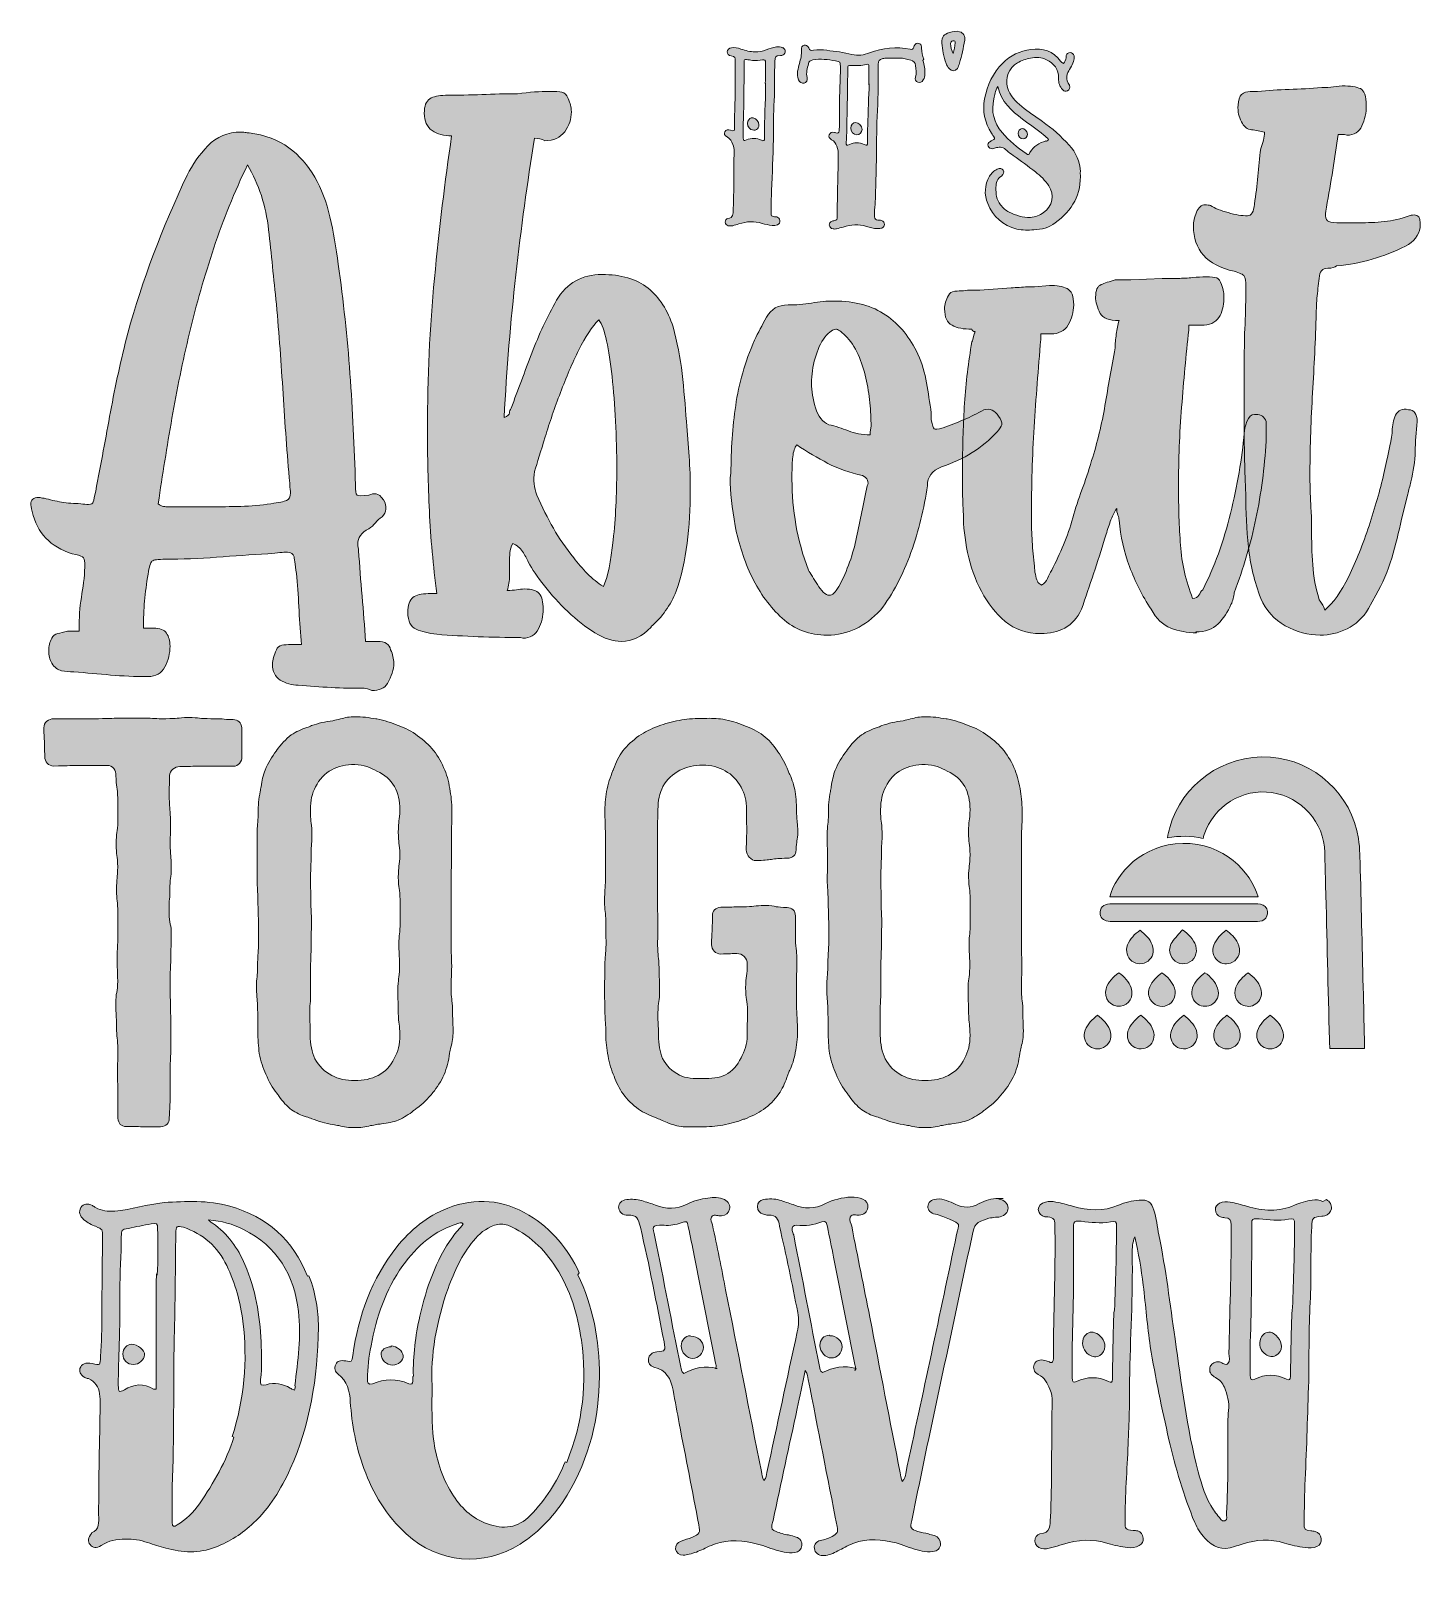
# Model space of a CAD drawing. Header units: inches. Extents: x 199 to 881, y -919 to -164.
import ezdxf

# ---------------------------------------------------------------- set-up
doc = ezdxf.new("R2010")
doc.units = ezdxf.units.IN
doc.header["$MEASUREMENT"] = 0
doc.layers.add('Layer 1', color=7, linetype='Continuous')

# ---------------------------------------------------------------- blocks, each defined once
blk = doc.blocks.new('block 3')
at = {"layer": 'Layer 1', "true_color": 0x040404}
h = blk.add_hatch(color=18, dxfattribs=at)
h.dxf.hatch_style = 2
edge = h.paths.add_edge_path()
edge.add_spline(control_points=[(236.18, -525.38), (236.18, -525.38), (229.66, -525.38), (229.66, -525.38), (229.66, -525.38), (223, -525.38), (223, -525.38), (219.74, -525.38), (218.04, -525.38), (216.48, -525.52), (214.92, -525.52), (213.22, -525.67), (209.96, -525.67), (207.27, -525.67), (205.42, -523.68), (205.42, -520.99), (205.42, -517.16), (205.28, -515.32), (205.28, -513.48), (205.14, -512.06), (205, -509.93), (205, -506.96), (205, -504.26), (207.27, -502.42), (209.96, -502.42), (209.96, -502.42), (215.35, -502.42), (215.35, -502.42), (215.35, -502.42), (220.88, -502.42), (220.88, -502.42), (220.88, -502.42), (226.4, -502.42), (226.4, -502.42), (226.4, -502.42), (231.93, -502.42), (231.93, -502.42), (234.77, -502.42), (236.18, -502.28), (237.46, -502.28), (238.73, -502.28), (240.15, -502.14), (242.99, -502.14), (242.99, -502.14), (248.52, -502.14), (248.52, -502.14), (248.52, -502.14), (254.04, -502.14), (254.04, -502.14), (256.74, -502.14), (258.15, -502.28), (259.43, -502.28), (260.71, -502.42), (262.26, -502.42), (264.96, -502.42), (267.79, -502.42), (269.21, -502.28), (270.49, -502.14), (271.76, -502.14), (273.18, -501.85), (276.01, -501.85), (278.85, -501.85), (280.27, -502), (281.54, -502.14), (282.82, -502.28), (284.24, -502.42), (287.07, -502.42), (289.76, -502.42), (291.32, -502.56), (292.6, -502.56), (293.73, -502.7), (295.29, -502.85), (297.98, -502.85), (300.54, -502.85), (301.95, -504.26), (302.24, -506.96), (302.24, -506.96), (302.24, -514.04), (302.24, -514.04), (302.38, -515.74), (302.38, -517.59), (302.38, -520.99), (302.38, -523.68), (300.68, -525.81), (297.98, -525.81), (297.98, -525.81), (291.46, -525.81), (291.46, -525.81), (289.91, -525.67), (288.21, -525.67), (284.94, -525.67), (281.54, -525.67), (279.98, -525.81), (278.28, -525.81), (276.72, -525.81), (275.16, -525.95), (271.76, -525.95), (269.35, -525.95), (266.8, -527.93), (266.8, -530.34), (266.8, -533.18), (266.66, -534.74), (266.66, -536.01), (266.66, -536.01), (266.66, -541.54), (266.66, -541.54), (266.66, -544.38), (266.8, -545.94), (266.94, -547.21), (267.08, -548.49), (267.23, -550.05), (267.23, -552.88), (267.23, -552.88), (267.23, -558.41), (267.23, -558.41), (267.23, -559.97), (267.08, -561.25), (267.08, -564.08), (267.08, -566.92), (267.23, -568.19), (267.37, -569.75), (267.51, -571.03), (267.65, -572.44), (267.65, -575.28), (267.65, -578.11), (267.65, -579.67), (267.23, -580.95), (267.08, -582.22), (266.94, -583.78), (266.94, -586.48), (266.94, -589.31), (266.8, -590.87), (266.66, -592.15), (266.66, -593.42), (266.52, -594.98), (266.52, -597.82), (266.52, -600.51), (266.94, -602.07), (267.08, -603.35), (267.51, -604.62), (267.65, -606.18), (267.65, -609.01), (267.65, -611.85), (267.51, -613.27), (267.51, -614.54), (267.37, -615.82), (267.37, -617.38), (267.37, -620.21), (267.37, -623.05), (267.23, -624.32), (267.23, -625.88), (267.08, -627.16), (267.08, -628.58), (267.08, -631.41), (267.08, -631.41), (267.08, -637.08), (267.08, -637.08), (267.08, -638.36), (267.23, -639.77), (267.23, -642.61), (267.23, -645.44), (267.23, -647), (267.37, -648.28), (267.37, -648.28), (267.37, -653.81), (267.37, -653.81), (267.37, -653.81), (267.37, -659.48), (267.37, -659.48), (267.37, -659.48), (267.37, -665.01), (267.37, -665.01), (267.37, -667.84), (267.23, -669.4), (267.23, -670.67), (267.08, -671.95), (267.08, -673.51), (267.08, -676.35), (267.08, -676.35), (267.08, -681.87), (267.08, -681.87), (267.08, -681.87), (267.08, -687.54), (267.08, -687.54), (267.08, -690.38), (266.94, -691.8), (266.94, -693.07), (266.8, -694.63), (266.66, -695.91), (266.66, -698.74), (266.66, -701.29), (265.24, -702.71), (262.41, -702.99), (262.41, -702.99), (258.3, -702.99), (258.3, -702.99), (258.3, -702.99), (254.04, -702.99), (254.04, -702.99), (251.78, -702.99), (250.78, -702.85), (249.79, -702.85), (249.79, -702.85), (245.54, -702.85), (245.54, -702.85), (242.99, -702.85), (241.57, -701.43), (241.43, -698.74), (241.43, -698.74), (241.43, -693.07), (241.43, -693.07), (241.43, -693.07), (241.43, -687.54), (241.43, -687.54), (241.43, -684.71), (241.29, -683.15), (241.29, -681.87), (241.29, -680.6), (241.14, -679.04), (241.14, -676.2), (241.14, -673.51), (241.29, -671.95), (241.29, -670.67), (241.29, -669.4), (241.43, -667.84), (241.43, -665.01), (241.43, -662.17), (241.14, -660.75), (241, -659.48), (240.86, -657.92), (240.72, -656.64), (240.72, -653.81), (240.72, -650.97), (240.58, -649.41), (240.58, -648.14), (240.44, -646.86), (240.44, -645.44), (240.44, -642.61), (240.44, -639.77), (240.44, -638.21), (240.86, -636.94), (241, -635.66), (241.29, -634.11), (241.29, -631.41), (241.29, -628.58), (241.14, -627.02), (241.14, -625.74), (241, -624.47), (241, -622.91), (241, -620.07), (241, -617.38), (241.14, -615.82), (241.14, -614.54), (241.29, -613.27), (241.43, -611.71), (241.43, -608.87), (241.43, -608.87), (241.43, -603.35), (241.43, -603.35), (241.43, -603.35), (241.43, -597.67), (241.43, -597.67), (241.43, -594.84), (241.14, -593.56), (241, -592.01), (240.86, -590.73), (240.72, -589.31), (240.72, -586.48), (240.72, -583.64), (240.86, -582.08), (241, -580.81), (241.14, -579.53), (241.29, -578.11), (241.29, -575.28), (241.29, -572.44), (241, -570.88), (240.86, -569.61), (240.72, -568.33), (240.58, -566.92), (240.58, -564.08), (240.58, -561.25), (240.72, -559.69), (240.86, -558.41), (241.29, -557.13), (241.29, -555.57), (241.29, -552.74), (241.29, -552.74), (241.29, -547.21), (241.29, -547.21), (241.29, -547.21), (241.29, -541.54), (241.29, -541.54), (241.29, -538.71), (241, -537.29), (240.86, -536.01), (240.72, -534.74), (240.44, -533.18), (240.44, -530.34), (240.44, -527.93), (238.88, -525.38), (236.18, -525.38)], knot_values=[0, 0, 0, 0, 1, 1, 1, 2, 2, 2, 3, 3, 3, 4, 4, 4, 5, 5, 5, 6, 6, 6, 7, 7, 7, 8, 8, 8, 9, 9, 9, 10, 10, 10, 11, 11, 11, 12, 12, 12, 13, 13, 13, 14, 14, 14, 15, 15, 15, 16, 16, 16, 17, 17, 17, 18, 18, 18, 19, 19, 19, 20, 20, 20, 21, 21, 21, 22, 22, 22, 23, 23, 23, 24, 24, 24, 25, 25, 25, 26, 26, 26, 27, 27, 27, 28, 28, 28, 29, 29, 29, 30, 30, 30, 31, 31, 31, 32, 32, 32, 33, 33, 33, 34, 34, 34, 35, 35, 35, 36, 36, 36, 37, 37, 37, 38, 38, 38, 39, 39, 39, 40, 40, 40, 41, 41, 41, 42, 42, 42, 43, 43, 43, 44, 44, 44, 45, 45, 45, 46, 46, 46, 47, 47, 47, 48, 48, 48, 49, 49, 49, 50, 50, 50, 51, 51, 51, 52, 52, 52, 53, 53, 53, 54, 54, 54, 55, 55, 55, 56, 56, 56, 57, 57, 57, 58, 58, 58, 59, 59, 59, 60, 60, 60, 61, 61, 61, 62, 62, 62, 63, 63, 63, 64, 64, 64, 65, 65, 65, 66, 66, 66, 67, 67, 67, 68, 68, 68, 69, 69, 69, 70, 70, 70, 71, 71, 71, 72, 72, 72, 73, 73, 73, 74, 74, 74, 75, 75, 75, 76, 76, 76, 77, 77, 77, 78, 78, 78, 79, 79, 79, 80, 80, 80, 81, 81, 81, 82, 82, 82, 83, 83, 83, 84, 84, 84, 85, 85, 85, 86, 86, 86, 87, 87, 87, 88, 88, 88, 89, 89, 89, 90, 90, 90, 91, 91, 91, 92, 92, 92, 93, 93, 93, 94, 94, 94, 95, 95, 95, 96, 96, 96, 97, 97, 97, 98, 98, 98, 99, 99, 99, 100, 100, 100, 100], degree=3, periodic=1)
h = blk.add_hatch(color=18, dxfattribs=at)
h.dxf.hatch_style = 2
edge = h.paths.add_edge_path()
edge.add_spline(control_points=[(370.99, -701.58), (370.14, -701.72), (369.29, -701.72), (368.58, -701.86), (367.59, -702), (366.6, -702.28), (365.6, -702.43), (363.19, -703.14), (360.5, -703.42), (357.81, -703.42), (355.11, -703.42), (352.42, -703.14), (350.01, -702.43), (349.02, -702.28), (348.03, -702), (347.03, -701.86), (343.35, -701.29), (339.95, -700.3), (336.69, -699.02), (335.84, -698.74), (334.99, -698.46), (333.99, -698.03), (331.3, -697.32), (328.89, -696.19), (326.77, -694.63), (324.36, -692.79), (322.37, -690.66), (320.67, -688.11), (320.25, -687.54), (319.96, -686.98), (319.54, -686.55), (317.41, -683.86), (315.57, -680.74), (314.15, -677.2), (312.73, -674.08), (311.6, -670.67), (310.89, -666.99), (310.46, -663.59), (310.18, -659.9), (310.18, -656.07), (310.18, -656.07), (310.18, -653.52), (310.18, -653.52), (310.18, -650.83), (310.18, -649.41), (310.04, -645.44), (310.04, -642.75), (309.9, -641.33), (309.76, -640.2), (309.76, -638.92), (309.47, -637.51), (309.47, -634.67), (309.47, -631.98), (309.61, -630.56), (309.76, -629.28), (309.9, -628.01), (310.04, -626.73), (310.04, -623.9), (310.04, -621.21), (310.18, -619.79), (310.18, -618.65), (310.32, -617.38), (310.46, -615.96), (310.46, -613.27), (310.46, -613.27), (310.46, -607.88), (310.46, -607.88), (310.46, -607.88), (310.46, -602.49), (310.46, -602.49), (310.46, -599.8), (310.32, -598.38), (310.32, -597.11), (310.32, -595.97), (310.18, -594.56), (310.18, -591.86), (310.18, -589.17), (310.04, -587.75), (310.04, -586.48), (309.9, -585.2), (309.76, -583.78), (309.76, -581.09), (309.76, -578.4), (309.9, -576.98), (309.9, -575.7), (309.9, -575.7), (309.9, -570.46), (309.9, -570.46), (309.9, -567.62), (309.9, -566.35), (309.76, -565.07), (309.76, -565.07), (309.76, -559.69), (309.76, -559.69), (309.76, -556.99), (309.9, -555.57), (310.04, -554.3), (310.18, -553.02), (310.32, -551.75), (310.32, -548.91), (310.32, -545.09), (310.61, -541.54), (311.31, -538.28), (311.46, -537.43), (311.6, -536.58), (311.74, -535.87), (312.17, -532.9), (312.73, -530.2), (313.73, -527.65), (315.14, -524.25), (316.98, -521.13), (319.25, -518.3), (319.39, -518.16), (319.39, -518.16), (319.39, -518.01), (321.52, -515.04), (323.93, -512.48), (326.62, -510.36), (329.03, -508.8), (331.58, -507.67), (334.28, -506.67), (334.99, -506.53), (335.84, -506.25), (336.55, -505.82), (339.81, -504.69), (343.35, -503.84), (347.03, -503.41), (348.31, -503.13), (349.45, -502.85), (350.72, -502.56), (352.99, -501.85), (355.4, -501.43), (357.81, -501.43), (361.35, -501.43), (364.9, -501.85), (368.16, -502.56), (368.16, -502.56), (368.72, -502.56), (368.72, -502.56), (372.41, -503.27), (375.81, -504.41), (379.07, -505.68), (382.61, -506.96), (385.73, -508.66), (388.71, -510.78), (391.69, -512.91), (394.24, -515.32), (396.65, -518.16), (398.77, -520.99), (400.62, -524.11), (402.03, -527.65), (403.31, -530.91), (404.16, -534.31), (404.73, -538.14), (405.29, -541.54), (405.58, -545.09), (405.58, -548.91), (405.58, -551.75), (405.58, -553.17), (405.44, -554.3), (405.29, -555.57), (405.29, -556.99), (405.29, -559.69), (405.29, -559.69), (405.29, -565.07), (405.29, -565.07), (405.29, -565.07), (405.29, -570.46), (405.29, -570.46), (405.29, -570.46), (405.29, -575.85), (405.29, -575.85), (405.15, -576.98), (405.15, -578.4), (405.15, -581.23), (405.15, -581.23), (405.15, -586.48), (405.15, -586.48), (405.15, -586.48), (405.15, -591.86), (405.15, -591.86), (405.15, -591.86), (405.15, -597.25), (405.15, -597.25), (405.15, -597.25), (405.15, -602.64), (405.15, -602.64), (405.15, -602.64), (405.15, -607.88), (405.15, -607.88), (405.15, -607.88), (405.15, -613.27), (405.15, -613.27), (405.15, -615.96), (405.15, -617.38), (405.29, -618.65), (405.29, -619.93), (405.44, -621.35), (405.44, -624.04), (405.44, -626.73), (405.29, -628.15), (405.29, -629.43), (405.15, -630.56), (405.15, -631.98), (405.15, -634.67), (405.15, -637.51), (405.29, -638.78), (405.44, -640.06), (405.58, -641.33), (405.86, -642.75), (405.86, -645.44), (405.86, -648.14), (405.86, -649.56), (406, -650.83), (406, -651.96), (406.14, -653.38), (406.14, -656.07), (406.14, -658.77), (405.72, -661.46), (405.01, -663.87), (404.87, -664.86), (404.58, -665.86), (404.44, -666.85), (403.88, -670.67), (403.03, -674.08), (401.75, -677.34), (400.19, -680.6), (398.35, -683.57), (396.08, -686.27), (396.08, -686.27), (395.94, -686.41), (395.94, -686.41), (393.81, -689.24), (391.26, -691.8), (388.28, -693.92), (387.72, -694.35), (387.15, -694.63), (386.73, -695.06), (384.46, -696.9), (381.91, -698.46), (379.21, -699.73), (376.66, -700.58), (373.97, -701.15), (370.99, -701.58)], knot_values=[0, 0, 0, 0, 1, 1, 1, 2, 2, 2, 3, 3, 3, 4, 4, 4, 5, 5, 5, 6, 6, 6, 7, 7, 7, 8, 8, 8, 9, 9, 9, 10, 10, 10, 11, 11, 11, 12, 12, 12, 13, 13, 13, 14, 14, 14, 15, 15, 15, 16, 16, 16, 17, 17, 17, 18, 18, 18, 19, 19, 19, 20, 20, 20, 21, 21, 21, 22, 22, 22, 23, 23, 23, 24, 24, 24, 25, 25, 25, 26, 26, 26, 27, 27, 27, 28, 28, 28, 29, 29, 29, 30, 30, 30, 31, 31, 31, 32, 32, 32, 33, 33, 33, 34, 34, 34, 35, 35, 35, 36, 36, 36, 37, 37, 37, 38, 38, 38, 39, 39, 39, 40, 40, 40, 41, 41, 41, 42, 42, 42, 43, 43, 43, 44, 44, 44, 45, 45, 45, 46, 46, 46, 47, 47, 47, 48, 48, 48, 49, 49, 49, 50, 50, 50, 51, 51, 51, 52, 52, 52, 53, 53, 53, 54, 54, 54, 55, 55, 55, 56, 56, 56, 57, 57, 57, 58, 58, 58, 59, 59, 59, 60, 60, 60, 61, 61, 61, 62, 62, 62, 63, 63, 63, 64, 64, 64, 65, 65, 65, 66, 66, 66, 67, 67, 67, 68, 68, 68, 69, 69, 69, 70, 70, 70, 71, 71, 71, 72, 72, 72, 73, 73, 73, 74, 74, 74, 75, 75, 75, 76, 76, 76, 77, 77, 77, 78, 78, 78, 79, 79, 79, 80, 80, 80, 81, 81, 81, 81], degree=3, periodic=1)
edge = h.paths.add_edge_path()
edge.add_spline(control_points=[(357.81, -680.31), (362.06, -680.31), (365.89, -679.46), (369.29, -677.76), (372.83, -675.92), (375.38, -673.08), (377.23, -669.4), (379.07, -666.14), (379.92, -662.45), (379.92, -658.06), (379.92, -655.37), (379.78, -653.81), (379.64, -652.53), (379.5, -651.26), (379.21, -649.84), (379.21, -647), (379.21, -644.17), (379.21, -642.75), (379.07, -641.47), (379.07, -640.2), (378.93, -638.64), (378.93, -635.95), (378.93, -633.11), (379.21, -631.55), (379.35, -630.28), (379.5, -629), (379.78, -627.58), (379.78, -624.75), (379.78, -621.91), (379.78, -620.5), (379.64, -619.22), (379.64, -617.95), (379.5, -616.53), (379.5, -613.69), (379.5, -610.86), (379.64, -609.44), (379.78, -608.16), (379.92, -606.89), (380.06, -605.33), (380.06, -602.64), (380.06, -602.64), (380.06, -596.97), (380.06, -596.97), (380.06, -596.97), (380.06, -591.44), (380.06, -591.44), (380.06, -588.6), (379.78, -587.19), (379.64, -585.91), (379.5, -584.63), (379.21, -583.22), (379.21, -580.38), (379.21, -577.55), (379.5, -576.13), (379.5, -574.85), (379.64, -573.58), (379.92, -572.02), (379.92, -569.32), (379.92, -566.49), (379.64, -564.93), (379.5, -563.66), (379.35, -562.38), (379.21, -560.96), (379.21, -558.13), (379.21, -555.43), (379.35, -553.87), (379.5, -552.6), (379.64, -551.32), (379.92, -549.91), (379.92, -547.07), (379.92, -542.82), (379.07, -538.99), (377.37, -535.73), (375.38, -532.47), (372.55, -529.92), (368.72, -528.22), (365.75, -526.52), (362.2, -524.96), (357.81, -524.96), (353.56, -524.96), (349.73, -525.81), (346.47, -527.51), (342.93, -529.35), (340.37, -532.19), (338.53, -535.87), (336.83, -539.13), (335.98, -542.82), (335.98, -547.07), (335.98, -549.91), (336.12, -551.47), (336.26, -552.74), (336.4, -554.02), (336.69, -555.43), (336.69, -558.13), (336.69, -560.96), (336.69, -562.38), (336.55, -563.94), (336.4, -565.21), (336.4, -566.63), (336.4, -569.32), (336.4, -572.16), (336.26, -573.58), (336.26, -574.85), (336.12, -576.13), (336.12, -577.69), (336.12, -580.38), (336.12, -580.38), (336.12, -585.91), (336.12, -585.91), (336.26, -587.19), (336.26, -588.75), (336.26, -591.58), (336.26, -594.27), (336.26, -595.83), (336.4, -597.11), (336.4, -598.38), (336.55, -599.8), (336.55, -602.64), (336.55, -605.47), (336.4, -606.89), (336.4, -608.16), (336.4, -608.16), (336.4, -613.69), (336.4, -613.69), (336.4, -616.53), (336.26, -617.95), (336.26, -619.22), (336.12, -620.5), (336.12, -622.06), (336.12, -624.89), (336.12, -624.89), (336.12, -630.42), (336.12, -630.42), (336.12, -630.42), (336.12, -635.95), (336.12, -635.95), (336.12, -638.78), (335.98, -640.2), (335.98, -641.47), (335.84, -642.75), (335.7, -644.17), (335.7, -647), (335.7, -649.84), (335.7, -651.26), (335.84, -652.53), (335.84, -652.53), (335.84, -658.06), (335.84, -658.06), (335.84, -662.45), (336.69, -666.28), (338.25, -669.54), (340.09, -673.08), (342.93, -675.92), (346.47, -677.76), (349.73, -679.46), (353.56, -680.31), (357.81, -680.31)], knot_values=[0, 0, 0, 0, 1, 1, 1, 2, 2, 2, 3, 3, 3, 4, 4, 4, 5, 5, 5, 6, 6, 6, 7, 7, 7, 8, 8, 8, 9, 9, 9, 10, 10, 10, 11, 11, 11, 12, 12, 12, 13, 13, 13, 14, 14, 14, 15, 15, 15, 16, 16, 16, 17, 17, 17, 18, 18, 18, 19, 19, 19, 20, 20, 20, 21, 21, 21, 22, 22, 22, 23, 23, 23, 24, 24, 24, 25, 25, 25, 26, 26, 26, 27, 27, 27, 28, 28, 28, 29, 29, 29, 30, 30, 30, 31, 31, 31, 32, 32, 32, 33, 33, 33, 34, 34, 34, 35, 35, 35, 36, 36, 36, 37, 37, 37, 38, 38, 38, 39, 39, 39, 40, 40, 40, 41, 41, 41, 42, 42, 42, 43, 43, 43, 44, 44, 44, 45, 45, 45, 46, 46, 46, 47, 47, 47, 48, 48, 48, 49, 49, 49, 50, 50, 50, 51, 51, 51, 52, 52, 52, 52], degree=3, periodic=1)
h = blk.add_hatch(color=18, dxfattribs=at)
h.dxf.hatch_style = 2
edge = h.paths.add_edge_path()
edge.add_spline(control_points=[(481.14, -602.49), (481.14, -599.8), (480.99, -598.38), (480.85, -597.11), (480.71, -595.97), (480.57, -594.56), (480.57, -591.86), (480.57, -589.17), (480.71, -587.75), (480.71, -586.48), (480.85, -585.2), (480.99, -583.78), (480.99, -581.09), (480.99, -581.09), (480.99, -575.7), (480.99, -575.7), (480.99, -575.7), (480.99, -570.46), (480.99, -570.46), (480.99, -570.46), (480.99, -565.07), (480.99, -565.07), (480.99, -565.07), (480.99, -559.69), (480.99, -559.69), (480.99, -556.99), (480.85, -555.57), (480.85, -554.3), (480.85, -553.02), (480.71, -551.75), (480.71, -548.91), (480.71, -545.09), (480.99, -541.54), (481.56, -538.28), (482.27, -534.46), (483.4, -531.05), (484.68, -527.93), (484.82, -527.79), (484.82, -527.51), (484.96, -527.23), (486.1, -523.97), (487.66, -520.85), (489.5, -518.16), (491.77, -515.46), (494.46, -513.05), (497.44, -510.92), (500.27, -508.94), (503.39, -507.38), (506.94, -506.11), (510.19, -504.83), (513.6, -503.98), (517.28, -503.27), (520.54, -502.56), (524.09, -502.28), (527.91, -502.28), (527.91, -502.28), (529.61, -502.28), (529.61, -502.28), (532.87, -502.14), (535.85, -502.28), (538.69, -502.7), (542.37, -503.41), (545.77, -504.41), (549.03, -505.68), (552.58, -506.96), (555.7, -508.66), (558.53, -510.64), (561.22, -512.77), (563.49, -515.32), (565.48, -518.3), (565.62, -518.44), (565.62, -518.58), (565.76, -518.72), (567.89, -521.41), (569.45, -524.53), (570.72, -528.08), (571.01, -528.64), (571.29, -529.21), (571.57, -529.92), (572.85, -532.47), (573.7, -535.31), (574.26, -538.28), (574.69, -541.54), (574.97, -545.09), (574.97, -548.91), (574.97, -551.18), (575.11, -552.46), (575.26, -553.45), (575.4, -554.58), (575.54, -555.72), (575.54, -557.99), (575.54, -560.25), (575.26, -561.39), (575.11, -562.52), (574.97, -563.51), (574.69, -564.65), (574.69, -566.92), (574.69, -569.47), (573.27, -570.88), (570.3, -571.03), (566.47, -571.03), (564.48, -571.17), (562.64, -571.59), (560.8, -571.73), (558.81, -572.16), (554.99, -572.16), (552.58, -572.16), (550.17, -569.61), (550.17, -566.92), (550.17, -564.51), (550.31, -563.23), (550.31, -561.96), (550.31, -560.82), (550.45, -559.4), (550.45, -556.99), (550.45, -554.58), (550.31, -553.17), (550.31, -552.03), (550.31, -552.03), (550.31, -547.07), (550.31, -547.07), (550.31, -542.82), (549.46, -539.13), (547.62, -536.01), (545.77, -532.47), (543.22, -529.92), (539.82, -528.08), (536.7, -526.23), (533.02, -525.24), (528.76, -525.24), (524.51, -525.24), (520.83, -526.09), (517.57, -527.79), (514.02, -529.64), (511.19, -532.19), (509.2, -535.73), (507.64, -538.99), (506.79, -542.82), (506.79, -547.07), (506.79, -549.91), (506.79, -551.32), (506.65, -552.6), (506.65, -552.6), (506.65, -558.13), (506.65, -558.13), (506.65, -558.13), (506.65, -563.8), (506.65, -563.8), (506.65, -563.8), (506.65, -569.32), (506.65, -569.32), (506.65, -569.32), (506.65, -574.85), (506.65, -574.85), (506.65, -576.13), (506.51, -577.69), (506.51, -580.38), (506.51, -580.38), (506.51, -585.91), (506.51, -585.91), (506.51, -585.91), (506.51, -591.58), (506.51, -591.58), (506.51, -594.27), (506.65, -595.83), (506.65, -597.11), (506.79, -598.38), (506.79, -599.8), (506.79, -602.64), (506.79, -602.64), (506.79, -608.16), (506.79, -608.16), (506.65, -609.44), (506.65, -611), (506.65, -613.69), (506.65, -616.53), (506.79, -617.95), (506.94, -619.22), (507.08, -620.5), (507.36, -622.06), (507.36, -624.89), (507.36, -627.58), (507.36, -629.14), (507.5, -630.42), (507.5, -631.69), (507.64, -633.11), (507.64, -635.95), (507.64, -638.78), (507.36, -640.2), (507.22, -641.47), (507.08, -642.75), (506.79, -644.17), (506.79, -647), (506.79, -649.84), (506.79, -651.26), (506.94, -652.53), (506.94, -653.81), (507.08, -655.37), (507.08, -658.06), (507.08, -662.45), (507.79, -666.14), (509.06, -669.4), (510.9, -672.94), (513.74, -675.78), (517.42, -677.62), (520.4, -679.18), (524.37, -679.32), (528.76, -679.32), (532.87, -679.32), (536.99, -679.04), (539.96, -677.48), (543.36, -675.64), (545.91, -672.8), (547.62, -669.12), (549.32, -665.86), (550.73, -662.45), (550.73, -658.06), (550.73, -658.06), (550.73, -652.25), (550.73, -652.25), (550.73, -650.69), (550.88, -649.27), (550.88, -646.29), (550.88, -643.46), (550.45, -641.76), (550.31, -640.48), (550.17, -639.21), (549.88, -637.51), (549.88, -634.67), (549.88, -631.69), (550.17, -630.28), (550.31, -628.72), (550.45, -627.44), (550.73, -625.74), (550.73, -622.91), (550.73, -620.21), (548.32, -617.8), (545.63, -617.8), (543.79, -617.8), (542.66, -617.95), (541.66, -617.95), (540.67, -617.95), (539.54, -618.09), (537.69, -618.09), (535, -618.09), (533.16, -615.96), (533.16, -613.55), (533.16, -610.29), (533.3, -608.45), (533.44, -606.89), (533.44, -605.05), (533.58, -603.2), (533.58, -599.37), (533.58, -596.82), (535, -595.41), (537.69, -594.98), (537.69, -594.98), (543.08, -594.98), (543.08, -594.98), (544.36, -594.98), (545.77, -594.84), (548.47, -594.84), (551.3, -594.84), (552.72, -594.7), (554, -594.56), (555.27, -594.41), (556.69, -594.27), (559.38, -594.27), (562.22, -594.27), (563.63, -594.41), (564.91, -594.84), (566.19, -594.98), (567.6, -595.27), (570.3, -595.27), (572.85, -595.27), (574.26, -596.68), (574.41, -599.37), (574.41, -599.37), (574.41, -605.05), (574.41, -605.05), (574.41, -605.05), (574.41, -610.72), (574.41, -610.72), (574.41, -613.55), (574.69, -614.97), (574.83, -616.53), (574.97, -617.8), (575.11, -619.36), (575.11, -622.2), (575.11, -625.03), (575.11, -626.31), (574.97, -627.87), (574.97, -629.14), (574.83, -630.7), (574.83, -633.54), (574.83, -636.37), (574.97, -637.65), (574.97, -639.21), (574.97, -639.21), (574.97, -644.74), (574.97, -644.74), (574.97, -647.57), (575.11, -649.13), (575.26, -650.41), (575.26, -651.96), (575.4, -653.24), (575.4, -656.07), (575.4, -659.76), (574.97, -663.31), (574.26, -666.56), (574.26, -666.56), (574.26, -666.85), (574.26, -666.85), (573.7, -669.82), (572.85, -672.66), (571.57, -675.21), (571.29, -675.92), (571.01, -676.49), (570.86, -677.05), (570.58, -677.62), (570.3, -678.19), (570.16, -678.76), (569.16, -681.73), (567.89, -684.42), (566.19, -686.83), (564.06, -689.81), (561.51, -692.36), (558.67, -694.49), (555.84, -696.33), (552.72, -697.89), (549.46, -699.17), (549.32, -699.17), (549.03, -699.17), (548.89, -699.31), (545.77, -700.58), (542.37, -701.43), (538.69, -702.14), (535.28, -702.71), (531.74, -702.99), (527.91, -702.99), (527.91, -702.99), (525.5, -702.99), (525.5, -702.99), (522.53, -703.14), (519.83, -703.14), (517.14, -702.71), (514.45, -702.14), (511.9, -701.29), (509.63, -700.16), (508.64, -699.73), (507.79, -699.45), (506.94, -699.02), (506.51, -698.88), (506.08, -698.6), (505.66, -698.46), (502.68, -697.47), (499.85, -696.05), (497.3, -694.35), (494.32, -692.22), (491.77, -689.67), (489.64, -686.83), (487.8, -684.14), (486.38, -681.31), (485.25, -678.05), (485.25, -678.05), (484.82, -677.2), (484.82, -677.2), (483.55, -673.94), (482.7, -670.53), (481.99, -666.85), (481.42, -663.45), (481.14, -659.9), (481.14, -656.07), (481.14, -653.38), (480.99, -651.96), (480.85, -650.83), (480.85, -649.56), (480.71, -648.14), (480.71, -645.44), (480.71, -642.75), (480.71, -641.33), (480.57, -640.06), (480.57, -640.06), (480.57, -634.67), (480.57, -634.67), (480.57, -631.98), (480.57, -630.56), (480.71, -629.28), (480.71, -629.28), (480.71, -623.9), (480.71, -623.9), (480.71, -621.21), (480.85, -619.79), (480.99, -618.65), (481.14, -617.38), (481.28, -615.96), (481.28, -613.27), (481.28, -610.57), (481.28, -609.16), (481.14, -607.88), (481.14, -607.88), (481.14, -602.49), (481.14, -602.49)], knot_values=[0, 0, 0, 0, 1, 1, 1, 2, 2, 2, 3, 3, 3, 4, 4, 4, 5, 5, 5, 6, 6, 6, 7, 7, 7, 8, 8, 8, 9, 9, 9, 10, 10, 10, 11, 11, 11, 12, 12, 12, 13, 13, 13, 14, 14, 14, 15, 15, 15, 16, 16, 16, 17, 17, 17, 18, 18, 18, 19, 19, 19, 20, 20, 20, 21, 21, 21, 22, 22, 22, 23, 23, 23, 24, 24, 24, 25, 25, 25, 26, 26, 26, 27, 27, 27, 28, 28, 28, 29, 29, 29, 30, 30, 30, 31, 31, 31, 32, 32, 32, 33, 33, 33, 34, 34, 34, 35, 35, 35, 36, 36, 36, 37, 37, 37, 38, 38, 38, 39, 39, 39, 40, 40, 40, 41, 41, 41, 42, 42, 42, 43, 43, 43, 44, 44, 44, 45, 45, 45, 46, 46, 46, 47, 47, 47, 48, 48, 48, 49, 49, 49, 50, 50, 50, 51, 51, 51, 52, 52, 52, 53, 53, 53, 54, 54, 54, 55, 55, 55, 56, 56, 56, 57, 57, 57, 58, 58, 58, 59, 59, 59, 60, 60, 60, 61, 61, 61, 62, 62, 62, 63, 63, 63, 64, 64, 64, 65, 65, 65, 66, 66, 66, 67, 67, 67, 68, 68, 68, 69, 69, 69, 70, 70, 70, 71, 71, 71, 72, 72, 72, 73, 73, 73, 74, 74, 74, 75, 75, 75, 76, 76, 76, 77, 77, 77, 78, 78, 78, 79, 79, 79, 80, 80, 80, 81, 81, 81, 82, 82, 82, 83, 83, 83, 84, 84, 84, 85, 85, 85, 86, 86, 86, 87, 87, 87, 88, 88, 88, 89, 89, 89, 90, 90, 90, 91, 91, 91, 92, 92, 92, 93, 93, 93, 94, 94, 94, 95, 95, 95, 96, 96, 96, 97, 97, 97, 98, 98, 98, 99, 99, 99, 100, 100, 100, 101, 101, 101, 102, 102, 102, 103, 103, 103, 104, 104, 104, 105, 105, 105, 106, 106, 106, 107, 107, 107, 108, 108, 108, 109, 109, 109, 110, 110, 110, 111, 111, 111, 112, 112, 112, 113, 113, 113, 114, 114, 114, 115, 115, 115, 116, 116, 116, 117, 117, 117, 118, 118, 118, 119, 119, 119, 120, 120, 120, 121, 121, 121, 122, 122, 122, 123, 123, 123, 124, 124, 124, 125, 125, 125, 126, 126, 126, 127, 127, 127, 128, 128, 128, 129, 129, 129, 130, 130, 130, 131, 131, 131, 132, 132, 132, 133, 133, 133, 134, 134, 134, 134], degree=3, periodic=1)
h = blk.add_hatch(color=18, dxfattribs=at)
h.dxf.hatch_style = 2
edge = h.paths.add_edge_path()
edge.add_spline(control_points=[(651.24, -701.58), (650.39, -701.72), (649.54, -701.72), (648.83, -701.86), (647.84, -702), (646.84, -702.28), (645.85, -702.43), (643.44, -703.14), (640.75, -703.42), (638.06, -703.42), (635.36, -703.42), (632.67, -703.14), (630.26, -702.43), (629.27, -702.28), (628.28, -702), (627.28, -701.86), (623.6, -701.29), (620.19, -700.3), (616.94, -699.02), (616.09, -698.74), (615.24, -698.46), (614.24, -698.03), (611.55, -697.32), (609.14, -696.19), (607.01, -694.63), (604.6, -692.79), (602.62, -690.66), (600.92, -688.11), (600.49, -687.54), (600.21, -686.98), (599.78, -686.55), (597.66, -683.86), (595.81, -680.74), (594.4, -677.2), (592.98, -674.08), (591.85, -670.67), (591.14, -666.99), (590.71, -663.59), (590.43, -659.9), (590.43, -656.07), (590.43, -656.07), (590.43, -653.52), (590.43, -653.52), (590.43, -650.83), (590.43, -649.41), (590.29, -645.44), (590.29, -642.75), (590.14, -641.33), (590, -640.2), (590, -638.92), (589.72, -637.51), (589.72, -634.67), (589.72, -631.98), (589.86, -630.56), (590, -629.28), (590.14, -628.01), (590.29, -626.73), (590.29, -623.9), (590.29, -621.21), (590.43, -619.79), (590.43, -618.65), (590.57, -617.38), (590.71, -615.96), (590.71, -613.27), (590.71, -613.27), (590.71, -607.88), (590.71, -607.88), (590.71, -607.88), (590.71, -602.49), (590.71, -602.49), (590.71, -599.8), (590.57, -598.38), (590.57, -597.11), (590.57, -595.97), (590.43, -594.56), (590.43, -591.86), (590.43, -589.17), (590.29, -587.75), (590.29, -586.48), (590.14, -585.2), (590, -583.78), (590, -581.09), (590, -578.4), (590.14, -576.98), (590.14, -575.7), (590.14, -575.7), (590.14, -570.46), (590.14, -570.46), (590.14, -567.62), (590.14, -566.35), (590, -565.07), (590, -565.07), (590, -559.69), (590, -559.69), (590, -556.99), (590.14, -555.57), (590.29, -554.3), (590.43, -553.02), (590.57, -551.75), (590.57, -548.91), (590.57, -545.09), (590.85, -541.54), (591.56, -538.28), (591.7, -537.43), (591.85, -536.58), (591.99, -535.87), (592.41, -532.9), (592.98, -530.2), (593.97, -527.65), (595.39, -524.25), (597.23, -521.13), (599.5, -518.3), (599.64, -518.16), (599.64, -518.16), (599.64, -518.01), (601.77, -515.04), (604.18, -512.48), (606.87, -510.36), (609.28, -508.8), (611.83, -507.67), (614.53, -506.67), (615.24, -506.53), (616.09, -506.25), (616.79, -505.82), (620.05, -504.69), (623.6, -503.84), (627.28, -503.41), (628.56, -503.13), (629.69, -502.85), (630.97, -502.56), (633.24, -501.85), (635.65, -501.43), (638.06, -501.43), (641.6, -501.43), (645.14, -501.85), (648.4, -502.56), (648.4, -502.56), (648.97, -502.56), (648.97, -502.56), (652.66, -503.27), (656.06, -504.41), (659.32, -505.68), (662.86, -506.96), (665.98, -508.66), (668.96, -510.78), (671.93, -512.91), (674.49, -515.32), (676.89, -518.16), (679.02, -520.99), (680.86, -524.11), (682.28, -527.65), (683.56, -530.91), (684.41, -534.31), (684.97, -538.14), (685.54, -541.54), (685.83, -545.09), (685.83, -548.91), (685.83, -551.75), (685.83, -553.17), (685.68, -554.3), (685.54, -555.57), (685.54, -556.99), (685.54, -559.69), (685.54, -559.69), (685.54, -565.07), (685.54, -565.07), (685.54, -565.07), (685.54, -570.46), (685.54, -570.46), (685.54, -570.46), (685.54, -575.85), (685.54, -575.85), (685.4, -576.98), (685.4, -578.4), (685.4, -581.23), (685.4, -581.23), (685.4, -586.48), (685.4, -586.48), (685.4, -586.48), (685.4, -591.86), (685.4, -591.86), (685.4, -591.86), (685.4, -597.25), (685.4, -597.25), (685.4, -597.25), (685.4, -602.64), (685.4, -602.64), (685.4, -602.64), (685.4, -607.88), (685.4, -607.88), (685.4, -607.88), (685.4, -613.27), (685.4, -613.27), (685.4, -615.96), (685.4, -617.38), (685.54, -618.65), (685.54, -619.93), (685.68, -621.35), (685.68, -624.04), (685.68, -626.73), (685.54, -628.15), (685.54, -629.43), (685.4, -630.56), (685.4, -631.98), (685.4, -634.67), (685.4, -637.51), (685.54, -638.78), (685.68, -640.06), (685.83, -641.33), (686.11, -642.75), (686.11, -645.44), (686.11, -648.14), (686.11, -649.56), (686.25, -650.83), (686.25, -651.96), (686.39, -653.38), (686.39, -656.07), (686.39, -658.77), (685.97, -661.46), (685.26, -663.87), (685.12, -664.86), (684.83, -665.86), (684.69, -666.85), (684.12, -670.67), (683.27, -674.08), (682, -677.34), (680.44, -680.6), (678.59, -683.57), (676.33, -686.27), (676.33, -686.27), (676.19, -686.41), (676.19, -686.41), (674.06, -689.24), (671.51, -691.8), (668.53, -693.92), (667.96, -694.35), (667.4, -694.63), (666.97, -695.06), (664.7, -696.9), (662.15, -698.46), (659.46, -699.73), (656.91, -700.58), (654.22, -701.15), (651.24, -701.58)], knot_values=[0, 0, 0, 0, 1, 1, 1, 2, 2, 2, 3, 3, 3, 4, 4, 4, 5, 5, 5, 6, 6, 6, 7, 7, 7, 8, 8, 8, 9, 9, 9, 10, 10, 10, 11, 11, 11, 12, 12, 12, 13, 13, 13, 14, 14, 14, 15, 15, 15, 16, 16, 16, 17, 17, 17, 18, 18, 18, 19, 19, 19, 20, 20, 20, 21, 21, 21, 22, 22, 22, 23, 23, 23, 24, 24, 24, 25, 25, 25, 26, 26, 26, 27, 27, 27, 28, 28, 28, 29, 29, 29, 30, 30, 30, 31, 31, 31, 32, 32, 32, 33, 33, 33, 34, 34, 34, 35, 35, 35, 36, 36, 36, 37, 37, 37, 38, 38, 38, 39, 39, 39, 40, 40, 40, 41, 41, 41, 42, 42, 42, 43, 43, 43, 44, 44, 44, 45, 45, 45, 46, 46, 46, 47, 47, 47, 48, 48, 48, 49, 49, 49, 50, 50, 50, 51, 51, 51, 52, 52, 52, 53, 53, 53, 54, 54, 54, 55, 55, 55, 56, 56, 56, 57, 57, 57, 58, 58, 58, 59, 59, 59, 60, 60, 60, 61, 61, 61, 62, 62, 62, 63, 63, 63, 64, 64, 64, 65, 65, 65, 66, 66, 66, 67, 67, 67, 68, 68, 68, 69, 69, 69, 70, 70, 70, 71, 71, 71, 72, 72, 72, 73, 73, 73, 74, 74, 74, 75, 75, 75, 76, 76, 76, 77, 77, 77, 78, 78, 78, 79, 79, 79, 80, 80, 80, 81, 81, 81, 81], degree=3, periodic=1)
edge = h.paths.add_edge_path()
edge.add_spline(control_points=[(638.06, -680.31), (642.31, -680.31), (646.14, -679.46), (649.54, -677.76), (653.08, -675.92), (655.63, -673.08), (657.48, -669.4), (659.32, -666.14), (660.17, -662.45), (660.17, -658.06), (660.17, -655.37), (660.03, -653.81), (659.89, -652.53), (659.74, -651.26), (659.46, -649.84), (659.46, -647), (659.46, -644.17), (659.46, -642.75), (659.32, -641.47), (659.32, -640.2), (659.18, -638.64), (659.18, -635.95), (659.18, -633.11), (659.46, -631.55), (659.6, -630.28), (659.74, -629), (660.03, -627.58), (660.03, -624.75), (660.03, -621.91), (660.03, -620.5), (659.89, -619.22), (659.89, -617.95), (659.74, -616.53), (659.74, -613.69), (659.74, -610.86), (659.89, -609.44), (660.03, -608.16), (660.17, -606.89), (660.31, -605.33), (660.31, -602.64), (660.31, -602.64), (660.31, -596.97), (660.31, -596.97), (660.31, -596.97), (660.31, -591.44), (660.31, -591.44), (660.31, -588.6), (660.03, -587.19), (659.89, -585.91), (659.74, -584.63), (659.46, -583.22), (659.46, -580.38), (659.46, -577.55), (659.74, -576.13), (659.74, -574.85), (659.89, -573.58), (660.17, -572.02), (660.17, -569.32), (660.17, -566.49), (659.89, -564.93), (659.74, -563.66), (659.6, -562.38), (659.46, -560.96), (659.46, -558.13), (659.46, -555.43), (659.6, -553.87), (659.74, -552.6), (659.89, -551.32), (660.17, -549.91), (660.17, -547.07), (660.17, -542.82), (659.32, -538.99), (657.62, -535.73), (655.63, -532.47), (652.8, -529.92), (648.97, -528.22), (645.99, -526.52), (642.45, -524.96), (638.06, -524.96), (633.8, -524.96), (629.98, -525.81), (626.72, -527.51), (623.17, -529.35), (620.62, -532.19), (618.78, -535.87), (617.08, -539.13), (616.23, -542.82), (616.23, -547.07), (616.23, -549.91), (616.37, -551.47), (616.51, -552.74), (616.65, -554.02), (616.94, -555.43), (616.94, -558.13), (616.94, -560.96), (616.94, -562.38), (616.79, -563.94), (616.65, -565.21), (616.65, -566.63), (616.65, -569.32), (616.65, -572.16), (616.51, -573.58), (616.51, -574.85), (616.37, -576.13), (616.37, -577.69), (616.37, -580.38), (616.37, -580.38), (616.37, -585.91), (616.37, -585.91), (616.51, -587.19), (616.51, -588.75), (616.51, -591.58), (616.51, -594.27), (616.51, -595.83), (616.65, -597.11), (616.65, -598.38), (616.79, -599.8), (616.79, -602.64), (616.79, -605.47), (616.65, -606.89), (616.65, -608.16), (616.65, -608.16), (616.65, -613.69), (616.65, -613.69), (616.65, -616.53), (616.51, -617.95), (616.51, -619.22), (616.37, -620.5), (616.37, -622.06), (616.37, -624.89), (616.37, -624.89), (616.37, -630.42), (616.37, -630.42), (616.37, -630.42), (616.37, -635.95), (616.37, -635.95), (616.37, -638.78), (616.23, -640.2), (616.23, -641.47), (616.09, -642.75), (615.94, -644.17), (615.94, -647), (615.94, -649.84), (615.94, -651.26), (616.09, -652.53), (616.09, -652.53), (616.09, -658.06), (616.09, -658.06), (616.09, -662.45), (616.94, -666.28), (618.49, -669.54), (620.34, -673.08), (623.17, -675.92), (626.72, -677.76), (629.98, -679.46), (633.8, -680.31), (638.06, -680.31)], knot_values=[0, 0, 0, 0, 1, 1, 1, 2, 2, 2, 3, 3, 3, 4, 4, 4, 5, 5, 5, 6, 6, 6, 7, 7, 7, 8, 8, 8, 9, 9, 9, 10, 10, 10, 11, 11, 11, 12, 12, 12, 13, 13, 13, 14, 14, 14, 15, 15, 15, 16, 16, 16, 17, 17, 17, 18, 18, 18, 19, 19, 19, 20, 20, 20, 21, 21, 21, 22, 22, 22, 23, 23, 23, 24, 24, 24, 25, 25, 25, 26, 26, 26, 27, 27, 27, 28, 28, 28, 29, 29, 29, 30, 30, 30, 31, 31, 31, 32, 32, 32, 33, 33, 33, 34, 34, 34, 35, 35, 35, 36, 36, 36, 37, 37, 37, 38, 38, 38, 39, 39, 39, 40, 40, 40, 41, 41, 41, 42, 42, 42, 43, 43, 43, 44, 44, 44, 45, 45, 45, 46, 46, 46, 47, 47, 47, 48, 48, 48, 49, 49, 49, 50, 50, 50, 51, 51, 51, 52, 52, 52, 52], degree=3, periodic=1)
at = {"layer": 'Layer 1', "lineweight": 0}
for points, knots in [([(236.18, -525.38), (236.18, -525.38), (229.66, -525.38), (229.66, -525.38), (229.66, -525.38), (223, -525.38), (223, -525.38), (219.74, -525.38), (218.04, -525.38), (216.48, -525.52), (214.92, -525.52), (213.22, -525.67), (209.96, -525.67), (207.27, -525.67), (205.42, -523.68), (205.42, -520.99), (205.42, -517.16), (205.28, -515.32), (205.28, -513.48), (205.14, -512.06), (205, -509.93), (205, -506.96), (205, -504.26), (207.27, -502.42), (209.96, -502.42), (209.96, -502.42), (215.35, -502.42), (215.35, -502.42), (215.35, -502.42), (220.88, -502.42), (220.88, -502.42), (220.88, -502.42), (226.4, -502.42), (226.4, -502.42), (226.4, -502.42), (231.93, -502.42), (231.93, -502.42), (234.77, -502.42), (236.18, -502.28), (237.46, -502.28), (238.73, -502.28), (240.15, -502.14), (242.99, -502.14), (242.99, -502.14), (248.52, -502.14), (248.52, -502.14), (248.52, -502.14), (254.04, -502.14), (254.04, -502.14), (256.74, -502.14), (258.15, -502.28), (259.43, -502.28), (260.71, -502.42), (262.26, -502.42), (264.96, -502.42), (267.79, -502.42), (269.21, -502.28), (270.49, -502.14), (271.76, -502.14), (273.18, -501.85), (276.01, -501.85), (278.85, -501.85), (280.27, -502), (281.54, -502.14), (282.82, -502.28), (284.24, -502.42), (287.07, -502.42), (289.76, -502.42), (291.32, -502.56), (292.6, -502.56), (293.73, -502.7), (295.29, -502.85), (297.98, -502.85), (300.54, -502.85), (301.95, -504.26), (302.24, -506.96), (302.24, -506.96), (302.24, -514.04), (302.24, -514.04), (302.38, -515.74), (302.38, -517.59), (302.38, -520.99), (302.38, -523.68), (300.68, -525.81), (297.98, -525.81), (297.98, -525.81), (291.46, -525.81), (291.46, -525.81), (289.91, -525.67), (288.21, -525.67), (284.94, -525.67), (281.54, -525.67), (279.98, -525.81), (278.28, -525.81), (276.72, -525.81), (275.16, -525.95), (271.76, -525.95), (269.35, -525.95), (266.8, -527.93), (266.8, -530.34), (266.8, -533.18), (266.66, -534.74), (266.66, -536.01), (266.66, -536.01), (266.66, -541.54), (266.66, -541.54), (266.66, -544.38), (266.8, -545.94), (266.94, -547.21), (267.08, -548.49), (267.23, -550.05), (267.23, -552.88), (267.23, -552.88), (267.23, -558.41), (267.23, -558.41), (267.23, -559.97), (267.08, -561.25), (267.08, -564.08), (267.08, -566.92), (267.23, -568.19), (267.37, -569.75), (267.51, -571.03), (267.65, -572.44), (267.65, -575.28), (267.65, -578.11), (267.65, -579.67), (267.23, -580.95), (267.08, -582.22), (266.94, -583.78), (266.94, -586.48), (266.94, -589.31), (266.8, -590.87), (266.66, -592.15), (266.66, -593.42), (266.52, -594.98), (266.52, -597.82), (266.52, -600.51), (266.94, -602.07), (267.08, -603.35), (267.51, -604.62), (267.65, -606.18), (267.65, -609.01), (267.65, -611.85), (267.51, -613.27), (267.51, -614.54), (267.37, -615.82), (267.37, -617.38), (267.37, -620.21), (267.37, -623.05), (267.23, -624.32), (267.23, -625.88), (267.08, -627.16), (267.08, -628.58), (267.08, -631.41), (267.08, -631.41), (267.08, -637.08), (267.08, -637.08), (267.08, -638.36), (267.23, -639.77), (267.23, -642.61), (267.23, -645.44), (267.23, -647), (267.37, -648.28), (267.37, -648.28), (267.37, -653.81), (267.37, -653.81), (267.37, -653.81), (267.37, -659.48), (267.37, -659.48), (267.37, -659.48), (267.37, -665.01), (267.37, -665.01), (267.37, -667.84), (267.23, -669.4), (267.23, -670.67), (267.08, -671.95), (267.08, -673.51), (267.08, -676.35), (267.08, -676.35), (267.08, -681.87), (267.08, -681.87), (267.08, -681.87), (267.08, -687.54), (267.08, -687.54), (267.08, -690.38), (266.94, -691.8), (266.94, -693.07), (266.8, -694.63), (266.66, -695.91), (266.66, -698.74), (266.66, -701.29), (265.24, -702.71), (262.41, -702.99), (262.41, -702.99), (258.3, -702.99), (258.3, -702.99), (258.3, -702.99), (254.04, -702.99), (254.04, -702.99), (251.78, -702.99), (250.78, -702.85), (249.79, -702.85), (249.79, -702.85), (245.54, -702.85), (245.54, -702.85), (242.99, -702.85), (241.57, -701.43), (241.43, -698.74), (241.43, -698.74), (241.43, -693.07), (241.43, -693.07), (241.43, -693.07), (241.43, -687.54), (241.43, -687.54), (241.43, -684.71), (241.29, -683.15), (241.29, -681.87), (241.29, -680.6), (241.14, -679.04), (241.14, -676.2), (241.14, -673.51), (241.29, -671.95), (241.29, -670.67), (241.29, -669.4), (241.43, -667.84), (241.43, -665.01), (241.43, -662.17), (241.14, -660.75), (241, -659.48), (240.86, -657.92), (240.72, -656.64), (240.72, -653.81), (240.72, -650.97), (240.58, -649.41), (240.58, -648.14), (240.44, -646.86), (240.44, -645.44), (240.44, -642.61), (240.44, -639.77), (240.44, -638.21), (240.86, -636.94), (241, -635.66), (241.29, -634.11), (241.29, -631.41), (241.29, -628.58), (241.14, -627.02), (241.14, -625.74), (241, -624.47), (241, -622.91), (241, -620.07), (241, -617.38), (241.14, -615.82), (241.14, -614.54), (241.29, -613.27), (241.43, -611.71), (241.43, -608.87), (241.43, -608.87), (241.43, -603.35), (241.43, -603.35), (241.43, -603.35), (241.43, -597.67), (241.43, -597.67), (241.43, -594.84), (241.14, -593.56), (241, -592.01), (240.86, -590.73), (240.72, -589.31), (240.72, -586.48), (240.72, -583.64), (240.86, -582.08), (241, -580.81), (241.14, -579.53), (241.29, -578.11), (241.29, -575.28), (241.29, -572.44), (241, -570.88), (240.86, -569.61), (240.72, -568.33), (240.58, -566.92), (240.58, -564.08), (240.58, -561.25), (240.72, -559.69), (240.86, -558.41), (241.29, -557.13), (241.29, -555.57), (241.29, -552.74), (241.29, -552.74), (241.29, -547.21), (241.29, -547.21), (241.29, -547.21), (241.29, -541.54), (241.29, -541.54), (241.29, -538.71), (241, -537.29), (240.86, -536.01), (240.72, -534.74), (240.44, -533.18), (240.44, -530.34), (240.44, -527.93), (238.88, -525.38), (236.18, -525.38)], [0, 0, 0, 0, 1, 1, 1, 2, 2, 2, 3, 3, 3, 4, 4, 4, 5, 5, 5, 6, 6, 6, 7, 7, 7, 8, 8, 8, 9, 9, 9, 10, 10, 10, 11, 11, 11, 12, 12, 12, 13, 13, 13, 14, 14, 14, 15, 15, 15, 16, 16, 16, 17, 17, 17, 18, 18, 18, 19, 19, 19, 20, 20, 20, 21, 21, 21, 22, 22, 22, 23, 23, 23, 24, 24, 24, 25, 25, 25, 26, 26, 26, 27, 27, 27, 28, 28, 28, 29, 29, 29, 30, 30, 30, 31, 31, 31, 32, 32, 32, 33, 33, 33, 34, 34, 34, 35, 35, 35, 36, 36, 36, 37, 37, 37, 38, 38, 38, 39, 39, 39, 40, 40, 40, 41, 41, 41, 42, 42, 42, 43, 43, 43, 44, 44, 44, 45, 45, 45, 46, 46, 46, 47, 47, 47, 48, 48, 48, 49, 49, 49, 50, 50, 50, 51, 51, 51, 52, 52, 52, 53, 53, 53, 54, 54, 54, 55, 55, 55, 56, 56, 56, 57, 57, 57, 58, 58, 58, 59, 59, 59, 60, 60, 60, 61, 61, 61, 62, 62, 62, 63, 63, 63, 64, 64, 64, 65, 65, 65, 66, 66, 66, 67, 67, 67, 68, 68, 68, 69, 69, 69, 70, 70, 70, 71, 71, 71, 72, 72, 72, 73, 73, 73, 74, 74, 74, 75, 75, 75, 76, 76, 76, 77, 77, 77, 78, 78, 78, 79, 79, 79, 80, 80, 80, 81, 81, 81, 82, 82, 82, 83, 83, 83, 84, 84, 84, 85, 85, 85, 86, 86, 86, 87, 87, 87, 88, 88, 88, 89, 89, 89, 90, 90, 90, 91, 91, 91, 92, 92, 92, 93, 93, 93, 94, 94, 94, 95, 95, 95, 96, 96, 96, 97, 97, 97, 98, 98, 98, 99, 99, 99, 100, 100, 100, 100]), ([(370.99, -701.58), (370.14, -701.72), (369.29, -701.72), (368.58, -701.86), (367.59, -702), (366.6, -702.28), (365.6, -702.43), (363.19, -703.14), (360.5, -703.42), (357.81, -703.42), (355.11, -703.42), (352.42, -703.14), (350.01, -702.43), (349.02, -702.28), (348.03, -702), (347.03, -701.86), (343.35, -701.29), (339.95, -700.3), (336.69, -699.02), (335.84, -698.74), (334.99, -698.46), (333.99, -698.03), (331.3, -697.32), (328.89, -696.19), (326.77, -694.63), (324.36, -692.79), (322.37, -690.66), (320.67, -688.11), (320.25, -687.54), (319.96, -686.98), (319.54, -686.55), (317.41, -683.86), (315.57, -680.74), (314.15, -677.2), (312.73, -674.08), (311.6, -670.67), (310.89, -666.99), (310.46, -663.59), (310.18, -659.9), (310.18, -656.07), (310.18, -656.07), (310.18, -653.52), (310.18, -653.52), (310.18, -650.83), (310.18, -649.41), (310.04, -645.44), (310.04, -642.75), (309.9, -641.33), (309.76, -640.2), (309.76, -638.92), (309.47, -637.51), (309.47, -634.67), (309.47, -631.98), (309.61, -630.56), (309.76, -629.28), (309.9, -628.01), (310.04, -626.73), (310.04, -623.9), (310.04, -621.21), (310.18, -619.79), (310.18, -618.65), (310.32, -617.38), (310.46, -615.96), (310.46, -613.27), (310.46, -613.27), (310.46, -607.88), (310.46, -607.88), (310.46, -607.88), (310.46, -602.49), (310.46, -602.49), (310.46, -599.8), (310.32, -598.38), (310.32, -597.11), (310.32, -595.97), (310.18, -594.56), (310.18, -591.86), (310.18, -589.17), (310.04, -587.75), (310.04, -586.48), (309.9, -585.2), (309.76, -583.78), (309.76, -581.09), (309.76, -578.4), (309.9, -576.98), (309.9, -575.7), (309.9, -575.7), (309.9, -570.46), (309.9, -570.46), (309.9, -567.62), (309.9, -566.35), (309.76, -565.07), (309.76, -565.07), (309.76, -559.69), (309.76, -559.69), (309.76, -556.99), (309.9, -555.57), (310.04, -554.3), (310.18, -553.02), (310.32, -551.75), (310.32, -548.91), (310.32, -545.09), (310.61, -541.54), (311.31, -538.28), (311.46, -537.43), (311.6, -536.58), (311.74, -535.87), (312.17, -532.9), (312.73, -530.2), (313.73, -527.65), (315.14, -524.25), (316.98, -521.13), (319.25, -518.3), (319.39, -518.16), (319.39, -518.16), (319.39, -518.01), (321.52, -515.04), (323.93, -512.48), (326.62, -510.36), (329.03, -508.8), (331.58, -507.67), (334.28, -506.67), (334.99, -506.53), (335.84, -506.25), (336.55, -505.82), (339.81, -504.69), (343.35, -503.84), (347.03, -503.41), (348.31, -503.13), (349.45, -502.85), (350.72, -502.56), (352.99, -501.85), (355.4, -501.43), (357.81, -501.43), (361.35, -501.43), (364.9, -501.85), (368.16, -502.56), (368.16, -502.56), (368.72, -502.56), (368.72, -502.56), (372.41, -503.27), (375.81, -504.41), (379.07, -505.68), (382.61, -506.96), (385.73, -508.66), (388.71, -510.78), (391.69, -512.91), (394.24, -515.32), (396.65, -518.16), (398.77, -520.99), (400.62, -524.11), (402.03, -527.65), (403.31, -530.91), (404.16, -534.31), (404.73, -538.14), (405.29, -541.54), (405.58, -545.09), (405.58, -548.91), (405.58, -551.75), (405.58, -553.17), (405.44, -554.3), (405.29, -555.57), (405.29, -556.99), (405.29, -559.69), (405.29, -559.69), (405.29, -565.07), (405.29, -565.07), (405.29, -565.07), (405.29, -570.46), (405.29, -570.46), (405.29, -570.46), (405.29, -575.85), (405.29, -575.85), (405.15, -576.98), (405.15, -578.4), (405.15, -581.23), (405.15, -581.23), (405.15, -586.48), (405.15, -586.48), (405.15, -586.48), (405.15, -591.86), (405.15, -591.86), (405.15, -591.86), (405.15, -597.25), (405.15, -597.25), (405.15, -597.25), (405.15, -602.64), (405.15, -602.64), (405.15, -602.64), (405.15, -607.88), (405.15, -607.88), (405.15, -607.88), (405.15, -613.27), (405.15, -613.27), (405.15, -615.96), (405.15, -617.38), (405.29, -618.65), (405.29, -619.93), (405.44, -621.35), (405.44, -624.04), (405.44, -626.73), (405.29, -628.15), (405.29, -629.43), (405.15, -630.56), (405.15, -631.98), (405.15, -634.67), (405.15, -637.51), (405.29, -638.78), (405.44, -640.06), (405.58, -641.33), (405.86, -642.75), (405.86, -645.44), (405.86, -648.14), (405.86, -649.56), (406, -650.83), (406, -651.96), (406.14, -653.38), (406.14, -656.07), (406.14, -658.77), (405.72, -661.46), (405.01, -663.87), (404.87, -664.86), (404.58, -665.86), (404.44, -666.85), (403.88, -670.67), (403.03, -674.08), (401.75, -677.34), (400.19, -680.6), (398.35, -683.57), (396.08, -686.27), (396.08, -686.27), (395.94, -686.41), (395.94, -686.41), (393.81, -689.24), (391.26, -691.8), (388.28, -693.92), (387.72, -694.35), (387.15, -694.63), (386.73, -695.06), (384.46, -696.9), (381.91, -698.46), (379.21, -699.73), (376.66, -700.58), (373.97, -701.15), (370.99, -701.58)], [0, 0, 0, 0, 1, 1, 1, 2, 2, 2, 3, 3, 3, 4, 4, 4, 5, 5, 5, 6, 6, 6, 7, 7, 7, 8, 8, 8, 9, 9, 9, 10, 10, 10, 11, 11, 11, 12, 12, 12, 13, 13, 13, 14, 14, 14, 15, 15, 15, 16, 16, 16, 17, 17, 17, 18, 18, 18, 19, 19, 19, 20, 20, 20, 21, 21, 21, 22, 22, 22, 23, 23, 23, 24, 24, 24, 25, 25, 25, 26, 26, 26, 27, 27, 27, 28, 28, 28, 29, 29, 29, 30, 30, 30, 31, 31, 31, 32, 32, 32, 33, 33, 33, 34, 34, 34, 35, 35, 35, 36, 36, 36, 37, 37, 37, 38, 38, 38, 39, 39, 39, 40, 40, 40, 41, 41, 41, 42, 42, 42, 43, 43, 43, 44, 44, 44, 45, 45, 45, 46, 46, 46, 47, 47, 47, 48, 48, 48, 49, 49, 49, 50, 50, 50, 51, 51, 51, 52, 52, 52, 53, 53, 53, 54, 54, 54, 55, 55, 55, 56, 56, 56, 57, 57, 57, 58, 58, 58, 59, 59, 59, 60, 60, 60, 61, 61, 61, 62, 62, 62, 63, 63, 63, 64, 64, 64, 65, 65, 65, 66, 66, 66, 67, 67, 67, 68, 68, 68, 69, 69, 69, 70, 70, 70, 71, 71, 71, 72, 72, 72, 73, 73, 73, 74, 74, 74, 75, 75, 75, 76, 76, 76, 77, 77, 77, 78, 78, 78, 79, 79, 79, 80, 80, 80, 81, 81, 81, 81]), ([(481.14, -602.49), (481.14, -599.8), (480.99, -598.38), (480.85, -597.11), (480.71, -595.97), (480.57, -594.56), (480.57, -591.86), (480.57, -589.17), (480.71, -587.75), (480.71, -586.48), (480.85, -585.2), (480.99, -583.78), (480.99, -581.09), (480.99, -581.09), (480.99, -575.7), (480.99, -575.7), (480.99, -575.7), (480.99, -570.46), (480.99, -570.46), (480.99, -570.46), (480.99, -565.07), (480.99, -565.07), (480.99, -565.07), (480.99, -559.69), (480.99, -559.69), (480.99, -556.99), (480.85, -555.57), (480.85, -554.3), (480.85, -553.02), (480.71, -551.75), (480.71, -548.91), (480.71, -545.09), (480.99, -541.54), (481.56, -538.28), (482.27, -534.46), (483.4, -531.05), (484.68, -527.93), (484.82, -527.79), (484.82, -527.51), (484.96, -527.23), (486.1, -523.97), (487.66, -520.85), (489.5, -518.16), (491.77, -515.46), (494.46, -513.05), (497.44, -510.92), (500.27, -508.94), (503.39, -507.38), (506.94, -506.11), (510.19, -504.83), (513.6, -503.98), (517.28, -503.27), (520.54, -502.56), (524.09, -502.28), (527.91, -502.28), (527.91, -502.28), (529.61, -502.28), (529.61, -502.28), (532.87, -502.14), (535.85, -502.28), (538.69, -502.7), (542.37, -503.41), (545.77, -504.41), (549.03, -505.68), (552.58, -506.96), (555.7, -508.66), (558.53, -510.64), (561.22, -512.77), (563.49, -515.32), (565.48, -518.3), (565.62, -518.44), (565.62, -518.58), (565.76, -518.72), (567.89, -521.41), (569.45, -524.53), (570.72, -528.08), (571.01, -528.64), (571.29, -529.21), (571.57, -529.92), (572.85, -532.47), (573.7, -535.31), (574.26, -538.28), (574.69, -541.54), (574.97, -545.09), (574.97, -548.91), (574.97, -551.18), (575.11, -552.46), (575.26, -553.45), (575.4, -554.58), (575.54, -555.72), (575.54, -557.99), (575.54, -560.25), (575.26, -561.39), (575.11, -562.52), (574.97, -563.51), (574.69, -564.65), (574.69, -566.92), (574.69, -569.47), (573.27, -570.88), (570.3, -571.03), (566.47, -571.03), (564.48, -571.17), (562.64, -571.59), (560.8, -571.73), (558.81, -572.16), (554.99, -572.16), (552.58, -572.16), (550.17, -569.61), (550.17, -566.92), (550.17, -564.51), (550.31, -563.23), (550.31, -561.96), (550.31, -560.82), (550.45, -559.4), (550.45, -556.99), (550.45, -554.58), (550.31, -553.17), (550.31, -552.03), (550.31, -552.03), (550.31, -547.07), (550.31, -547.07), (550.31, -542.82), (549.46, -539.13), (547.62, -536.01), (545.77, -532.47), (543.22, -529.92), (539.82, -528.08), (536.7, -526.23), (533.02, -525.24), (528.76, -525.24), (524.51, -525.24), (520.83, -526.09), (517.57, -527.79), (514.02, -529.64), (511.19, -532.19), (509.2, -535.73), (507.64, -538.99), (506.79, -542.82), (506.79, -547.07), (506.79, -549.91), (506.79, -551.32), (506.65, -552.6), (506.65, -552.6), (506.65, -558.13), (506.65, -558.13), (506.65, -558.13), (506.65, -563.8), (506.65, -563.8), (506.65, -563.8), (506.65, -569.32), (506.65, -569.32), (506.65, -569.32), (506.65, -574.85), (506.65, -574.85), (506.65, -576.13), (506.51, -577.69), (506.51, -580.38), (506.51, -580.38), (506.51, -585.91), (506.51, -585.91), (506.51, -585.91), (506.51, -591.58), (506.51, -591.58), (506.51, -594.27), (506.65, -595.83), (506.65, -597.11), (506.79, -598.38), (506.79, -599.8), (506.79, -602.64), (506.79, -602.64), (506.79, -608.16), (506.79, -608.16), (506.65, -609.44), (506.65, -611), (506.65, -613.69), (506.65, -616.53), (506.79, -617.95), (506.94, -619.22), (507.08, -620.5), (507.36, -622.06), (507.36, -624.89), (507.36, -627.58), (507.36, -629.14), (507.5, -630.42), (507.5, -631.69), (507.64, -633.11), (507.64, -635.95), (507.64, -638.78), (507.36, -640.2), (507.22, -641.47), (507.08, -642.75), (506.79, -644.17), (506.79, -647), (506.79, -649.84), (506.79, -651.26), (506.94, -652.53), (506.94, -653.81), (507.08, -655.37), (507.08, -658.06), (507.08, -662.45), (507.79, -666.14), (509.06, -669.4), (510.9, -672.94), (513.74, -675.78), (517.42, -677.62), (520.4, -679.18), (524.37, -679.32), (528.76, -679.32), (532.87, -679.32), (536.99, -679.04), (539.96, -677.48), (543.36, -675.64), (545.91, -672.8), (547.62, -669.12), (549.32, -665.86), (550.73, -662.45), (550.73, -658.06), (550.73, -658.06), (550.73, -652.25), (550.73, -652.25), (550.73, -650.69), (550.88, -649.27), (550.88, -646.29), (550.88, -643.46), (550.45, -641.76), (550.31, -640.48), (550.17, -639.21), (549.88, -637.51), (549.88, -634.67), (549.88, -631.69), (550.17, -630.28), (550.31, -628.72), (550.45, -627.44), (550.73, -625.74), (550.73, -622.91), (550.73, -620.21), (548.32, -617.8), (545.63, -617.8), (543.79, -617.8), (542.66, -617.95), (541.66, -617.95), (540.67, -617.95), (539.54, -618.09), (537.69, -618.09), (535, -618.09), (533.16, -615.96), (533.16, -613.55), (533.16, -610.29), (533.3, -608.45), (533.44, -606.89), (533.44, -605.05), (533.58, -603.2), (533.58, -599.37), (533.58, -596.82), (535, -595.41), (537.69, -594.98), (537.69, -594.98), (543.08, -594.98), (543.08, -594.98), (544.36, -594.98), (545.77, -594.84), (548.47, -594.84), (551.3, -594.84), (552.72, -594.7), (554, -594.56), (555.27, -594.41), (556.69, -594.27), (559.38, -594.27), (562.22, -594.27), (563.63, -594.41), (564.91, -594.84), (566.19, -594.98), (567.6, -595.27), (570.3, -595.27), (572.85, -595.27), (574.26, -596.68), (574.41, -599.37), (574.41, -599.37), (574.41, -605.05), (574.41, -605.05), (574.41, -605.05), (574.41, -610.72), (574.41, -610.72), (574.41, -613.55), (574.69, -614.97), (574.83, -616.53), (574.97, -617.8), (575.11, -619.36), (575.11, -622.2), (575.11, -625.03), (575.11, -626.31), (574.97, -627.87), (574.97, -629.14), (574.83, -630.7), (574.83, -633.54), (574.83, -636.37), (574.97, -637.65), (574.97, -639.21), (574.97, -639.21), (574.97, -644.74), (574.97, -644.74), (574.97, -647.57), (575.11, -649.13), (575.26, -650.41), (575.26, -651.96), (575.4, -653.24), (575.4, -656.07), (575.4, -659.76), (574.97, -663.31), (574.26, -666.56), (574.26, -666.56), (574.26, -666.85), (574.26, -666.85), (573.7, -669.82), (572.85, -672.66), (571.57, -675.21), (571.29, -675.92), (571.01, -676.49), (570.86, -677.05), (570.58, -677.62), (570.3, -678.19), (570.16, -678.76), (569.16, -681.73), (567.89, -684.42), (566.19, -686.83), (564.06, -689.81), (561.51, -692.36), (558.67, -694.49), (555.84, -696.33), (552.72, -697.89), (549.46, -699.17), (549.32, -699.17), (549.03, -699.17), (548.89, -699.31), (545.77, -700.58), (542.37, -701.43), (538.69, -702.14), (535.28, -702.71), (531.74, -702.99), (527.91, -702.99), (527.91, -702.99), (525.5, -702.99), (525.5, -702.99), (522.53, -703.14), (519.83, -703.14), (517.14, -702.71), (514.45, -702.14), (511.9, -701.29), (509.63, -700.16), (508.64, -699.73), (507.79, -699.45), (506.94, -699.02), (506.51, -698.88), (506.08, -698.6), (505.66, -698.46), (502.68, -697.47), (499.85, -696.05), (497.3, -694.35), (494.32, -692.22), (491.77, -689.67), (489.64, -686.83), (487.8, -684.14), (486.38, -681.31), (485.25, -678.05), (485.25, -678.05), (484.82, -677.2), (484.82, -677.2), (483.55, -673.94), (482.7, -670.53), (481.99, -666.85), (481.42, -663.45), (481.14, -659.9), (481.14, -656.07), (481.14, -653.38), (480.99, -651.96), (480.85, -650.83), (480.85, -649.56), (480.71, -648.14), (480.71, -645.44), (480.71, -642.75), (480.71, -641.33), (480.57, -640.06), (480.57, -640.06), (480.57, -634.67), (480.57, -634.67), (480.57, -631.98), (480.57, -630.56), (480.71, -629.28), (480.71, -629.28), (480.71, -623.9), (480.71, -623.9), (480.71, -621.21), (480.85, -619.79), (480.99, -618.65), (481.14, -617.38), (481.28, -615.96), (481.28, -613.27), (481.28, -610.57), (481.28, -609.16), (481.14, -607.88), (481.14, -607.88), (481.14, -602.49), (481.14, -602.49)], [0, 0, 0, 0, 1, 1, 1, 2, 2, 2, 3, 3, 3, 4, 4, 4, 5, 5, 5, 6, 6, 6, 7, 7, 7, 8, 8, 8, 9, 9, 9, 10, 10, 10, 11, 11, 11, 12, 12, 12, 13, 13, 13, 14, 14, 14, 15, 15, 15, 16, 16, 16, 17, 17, 17, 18, 18, 18, 19, 19, 19, 20, 20, 20, 21, 21, 21, 22, 22, 22, 23, 23, 23, 24, 24, 24, 25, 25, 25, 26, 26, 26, 27, 27, 27, 28, 28, 28, 29, 29, 29, 30, 30, 30, 31, 31, 31, 32, 32, 32, 33, 33, 33, 34, 34, 34, 35, 35, 35, 36, 36, 36, 37, 37, 37, 38, 38, 38, 39, 39, 39, 40, 40, 40, 41, 41, 41, 42, 42, 42, 43, 43, 43, 44, 44, 44, 45, 45, 45, 46, 46, 46, 47, 47, 47, 48, 48, 48, 49, 49, 49, 50, 50, 50, 51, 51, 51, 52, 52, 52, 53, 53, 53, 54, 54, 54, 55, 55, 55, 56, 56, 56, 57, 57, 57, 58, 58, 58, 59, 59, 59, 60, 60, 60, 61, 61, 61, 62, 62, 62, 63, 63, 63, 64, 64, 64, 65, 65, 65, 66, 66, 66, 67, 67, 67, 68, 68, 68, 69, 69, 69, 70, 70, 70, 71, 71, 71, 72, 72, 72, 73, 73, 73, 74, 74, 74, 75, 75, 75, 76, 76, 76, 77, 77, 77, 78, 78, 78, 79, 79, 79, 80, 80, 80, 81, 81, 81, 82, 82, 82, 83, 83, 83, 84, 84, 84, 85, 85, 85, 86, 86, 86, 87, 87, 87, 88, 88, 88, 89, 89, 89, 90, 90, 90, 91, 91, 91, 92, 92, 92, 93, 93, 93, 94, 94, 94, 95, 95, 95, 96, 96, 96, 97, 97, 97, 98, 98, 98, 99, 99, 99, 100, 100, 100, 101, 101, 101, 102, 102, 102, 103, 103, 103, 104, 104, 104, 105, 105, 105, 106, 106, 106, 107, 107, 107, 108, 108, 108, 109, 109, 109, 110, 110, 110, 111, 111, 111, 112, 112, 112, 113, 113, 113, 114, 114, 114, 115, 115, 115, 116, 116, 116, 117, 117, 117, 118, 118, 118, 119, 119, 119, 120, 120, 120, 121, 121, 121, 122, 122, 122, 123, 123, 123, 124, 124, 124, 125, 125, 125, 126, 126, 126, 127, 127, 127, 128, 128, 128, 129, 129, 129, 130, 130, 130, 131, 131, 131, 132, 132, 132, 133, 133, 133, 134, 134, 134, 134]), ([(651.24, -701.58), (650.39, -701.72), (649.54, -701.72), (648.83, -701.86), (647.84, -702), (646.84, -702.28), (645.85, -702.43), (643.44, -703.14), (640.75, -703.42), (638.06, -703.42), (635.36, -703.42), (632.67, -703.14), (630.26, -702.43), (629.27, -702.28), (628.28, -702), (627.28, -701.86), (623.6, -701.29), (620.19, -700.3), (616.94, -699.02), (616.09, -698.74), (615.24, -698.46), (614.24, -698.03), (611.55, -697.32), (609.14, -696.19), (607.01, -694.63), (604.6, -692.79), (602.62, -690.66), (600.92, -688.11), (600.49, -687.54), (600.21, -686.98), (599.78, -686.55), (597.66, -683.86), (595.81, -680.74), (594.4, -677.2), (592.98, -674.08), (591.85, -670.67), (591.14, -666.99), (590.71, -663.59), (590.43, -659.9), (590.43, -656.07), (590.43, -656.07), (590.43, -653.52), (590.43, -653.52), (590.43, -650.83), (590.43, -649.41), (590.29, -645.44), (590.29, -642.75), (590.14, -641.33), (590, -640.2), (590, -638.92), (589.72, -637.51), (589.72, -634.67), (589.72, -631.98), (589.86, -630.56), (590, -629.28), (590.14, -628.01), (590.29, -626.73), (590.29, -623.9), (590.29, -621.21), (590.43, -619.79), (590.43, -618.65), (590.57, -617.38), (590.71, -615.96), (590.71, -613.27), (590.71, -613.27), (590.71, -607.88), (590.71, -607.88), (590.71, -607.88), (590.71, -602.49), (590.71, -602.49), (590.71, -599.8), (590.57, -598.38), (590.57, -597.11), (590.57, -595.97), (590.43, -594.56), (590.43, -591.86), (590.43, -589.17), (590.29, -587.75), (590.29, -586.48), (590.14, -585.2), (590, -583.78), (590, -581.09), (590, -578.4), (590.14, -576.98), (590.14, -575.7), (590.14, -575.7), (590.14, -570.46), (590.14, -570.46), (590.14, -567.62), (590.14, -566.35), (590, -565.07), (590, -565.07), (590, -559.69), (590, -559.69), (590, -556.99), (590.14, -555.57), (590.29, -554.3), (590.43, -553.02), (590.57, -551.75), (590.57, -548.91), (590.57, -545.09), (590.85, -541.54), (591.56, -538.28), (591.7, -537.43), (591.85, -536.58), (591.99, -535.87), (592.41, -532.9), (592.98, -530.2), (593.97, -527.65), (595.39, -524.25), (597.23, -521.13), (599.5, -518.3), (599.64, -518.16), (599.64, -518.16), (599.64, -518.01), (601.77, -515.04), (604.18, -512.48), (606.87, -510.36), (609.28, -508.8), (611.83, -507.67), (614.53, -506.67), (615.24, -506.53), (616.09, -506.25), (616.79, -505.82), (620.05, -504.69), (623.6, -503.84), (627.28, -503.41), (628.56, -503.13), (629.69, -502.85), (630.97, -502.56), (633.24, -501.85), (635.65, -501.43), (638.06, -501.43), (641.6, -501.43), (645.14, -501.85), (648.4, -502.56), (648.4, -502.56), (648.97, -502.56), (648.97, -502.56), (652.66, -503.27), (656.06, -504.41), (659.32, -505.68), (662.86, -506.96), (665.98, -508.66), (668.96, -510.78), (671.93, -512.91), (674.49, -515.32), (676.89, -518.16), (679.02, -520.99), (680.86, -524.11), (682.28, -527.65), (683.56, -530.91), (684.41, -534.31), (684.97, -538.14), (685.54, -541.54), (685.83, -545.09), (685.83, -548.91), (685.83, -551.75), (685.83, -553.17), (685.68, -554.3), (685.54, -555.57), (685.54, -556.99), (685.54, -559.69), (685.54, -559.69), (685.54, -565.07), (685.54, -565.07), (685.54, -565.07), (685.54, -570.46), (685.54, -570.46), (685.54, -570.46), (685.54, -575.85), (685.54, -575.85), (685.4, -576.98), (685.4, -578.4), (685.4, -581.23), (685.4, -581.23), (685.4, -586.48), (685.4, -586.48), (685.4, -586.48), (685.4, -591.86), (685.4, -591.86), (685.4, -591.86), (685.4, -597.25), (685.4, -597.25), (685.4, -597.25), (685.4, -602.64), (685.4, -602.64), (685.4, -602.64), (685.4, -607.88), (685.4, -607.88), (685.4, -607.88), (685.4, -613.27), (685.4, -613.27), (685.4, -615.96), (685.4, -617.38), (685.54, -618.65), (685.54, -619.93), (685.68, -621.35), (685.68, -624.04), (685.68, -626.73), (685.54, -628.15), (685.54, -629.43), (685.4, -630.56), (685.4, -631.98), (685.4, -634.67), (685.4, -637.51), (685.54, -638.78), (685.68, -640.06), (685.83, -641.33), (686.11, -642.75), (686.11, -645.44), (686.11, -648.14), (686.11, -649.56), (686.25, -650.83), (686.25, -651.96), (686.39, -653.38), (686.39, -656.07), (686.39, -658.77), (685.97, -661.46), (685.26, -663.87), (685.12, -664.86), (684.83, -665.86), (684.69, -666.85), (684.12, -670.67), (683.27, -674.08), (682, -677.34), (680.44, -680.6), (678.59, -683.57), (676.33, -686.27), (676.33, -686.27), (676.19, -686.41), (676.19, -686.41), (674.06, -689.24), (671.51, -691.8), (668.53, -693.92), (667.96, -694.35), (667.4, -694.63), (666.97, -695.06), (664.7, -696.9), (662.15, -698.46), (659.46, -699.73), (656.91, -700.58), (654.22, -701.15), (651.24, -701.58)], [0, 0, 0, 0, 1, 1, 1, 2, 2, 2, 3, 3, 3, 4, 4, 4, 5, 5, 5, 6, 6, 6, 7, 7, 7, 8, 8, 8, 9, 9, 9, 10, 10, 10, 11, 11, 11, 12, 12, 12, 13, 13, 13, 14, 14, 14, 15, 15, 15, 16, 16, 16, 17, 17, 17, 18, 18, 18, 19, 19, 19, 20, 20, 20, 21, 21, 21, 22, 22, 22, 23, 23, 23, 24, 24, 24, 25, 25, 25, 26, 26, 26, 27, 27, 27, 28, 28, 28, 29, 29, 29, 30, 30, 30, 31, 31, 31, 32, 32, 32, 33, 33, 33, 34, 34, 34, 35, 35, 35, 36, 36, 36, 37, 37, 37, 38, 38, 38, 39, 39, 39, 40, 40, 40, 41, 41, 41, 42, 42, 42, 43, 43, 43, 44, 44, 44, 45, 45, 45, 46, 46, 46, 47, 47, 47, 48, 48, 48, 49, 49, 49, 50, 50, 50, 51, 51, 51, 52, 52, 52, 53, 53, 53, 54, 54, 54, 55, 55, 55, 56, 56, 56, 57, 57, 57, 58, 58, 58, 59, 59, 59, 60, 60, 60, 61, 61, 61, 62, 62, 62, 63, 63, 63, 64, 64, 64, 65, 65, 65, 66, 66, 66, 67, 67, 67, 68, 68, 68, 69, 69, 69, 70, 70, 70, 71, 71, 71, 72, 72, 72, 73, 73, 73, 74, 74, 74, 75, 75, 75, 76, 76, 76, 77, 77, 77, 78, 78, 78, 79, 79, 79, 80, 80, 80, 81, 81, 81, 81]), ([(357.81, -680.31), (362.06, -680.31), (365.89, -679.46), (369.29, -677.76), (372.83, -675.92), (375.38, -673.08), (377.23, -669.4), (379.07, -666.14), (379.92, -662.45), (379.92, -658.06), (379.92, -655.37), (379.78, -653.81), (379.64, -652.53), (379.5, -651.26), (379.21, -649.84), (379.21, -647), (379.21, -644.17), (379.21, -642.75), (379.07, -641.47), (379.07, -640.2), (378.93, -638.64), (378.93, -635.95), (378.93, -633.11), (379.21, -631.55), (379.35, -630.28), (379.5, -629), (379.78, -627.58), (379.78, -624.75), (379.78, -621.91), (379.78, -620.5), (379.64, -619.22), (379.64, -617.95), (379.5, -616.53), (379.5, -613.69), (379.5, -610.86), (379.64, -609.44), (379.78, -608.16), (379.92, -606.89), (380.06, -605.33), (380.06, -602.64), (380.06, -602.64), (380.06, -596.97), (380.06, -596.97), (380.06, -596.97), (380.06, -591.44), (380.06, -591.44), (380.06, -588.6), (379.78, -587.19), (379.64, -585.91), (379.5, -584.63), (379.21, -583.22), (379.21, -580.38), (379.21, -577.55), (379.5, -576.13), (379.5, -574.85), (379.64, -573.58), (379.92, -572.02), (379.92, -569.32), (379.92, -566.49), (379.64, -564.93), (379.5, -563.66), (379.35, -562.38), (379.21, -560.96), (379.21, -558.13), (379.21, -555.43), (379.35, -553.87), (379.5, -552.6), (379.64, -551.32), (379.92, -549.91), (379.92, -547.07), (379.92, -542.82), (379.07, -538.99), (377.37, -535.73), (375.38, -532.47), (372.55, -529.92), (368.72, -528.22), (365.75, -526.52), (362.2, -524.96), (357.81, -524.96), (353.56, -524.96), (349.73, -525.81), (346.47, -527.51), (342.93, -529.35), (340.37, -532.19), (338.53, -535.87), (336.83, -539.13), (335.98, -542.82), (335.98, -547.07), (335.98, -549.91), (336.12, -551.47), (336.26, -552.74), (336.4, -554.02), (336.69, -555.43), (336.69, -558.13), (336.69, -560.96), (336.69, -562.38), (336.55, -563.94), (336.4, -565.21), (336.4, -566.63), (336.4, -569.32), (336.4, -572.16), (336.26, -573.58), (336.26, -574.85), (336.12, -576.13), (336.12, -577.69), (336.12, -580.38), (336.12, -580.38), (336.12, -585.91), (336.12, -585.91), (336.26, -587.19), (336.26, -588.75), (336.26, -591.58), (336.26, -594.27), (336.26, -595.83), (336.4, -597.11), (336.4, -598.38), (336.55, -599.8), (336.55, -602.64), (336.55, -605.47), (336.4, -606.89), (336.4, -608.16), (336.4, -608.16), (336.4, -613.69), (336.4, -613.69), (336.4, -616.53), (336.26, -617.95), (336.26, -619.22), (336.12, -620.5), (336.12, -622.06), (336.12, -624.89), (336.12, -624.89), (336.12, -630.42), (336.12, -630.42), (336.12, -630.42), (336.12, -635.95), (336.12, -635.95), (336.12, -638.78), (335.98, -640.2), (335.98, -641.47), (335.84, -642.75), (335.7, -644.17), (335.7, -647), (335.7, -649.84), (335.7, -651.26), (335.84, -652.53), (335.84, -652.53), (335.84, -658.06), (335.84, -658.06), (335.84, -662.45), (336.69, -666.28), (338.25, -669.54), (340.09, -673.08), (342.93, -675.92), (346.47, -677.76), (349.73, -679.46), (353.56, -680.31), (357.81, -680.31)], [0, 0, 0, 0, 1, 1, 1, 2, 2, 2, 3, 3, 3, 4, 4, 4, 5, 5, 5, 6, 6, 6, 7, 7, 7, 8, 8, 8, 9, 9, 9, 10, 10, 10, 11, 11, 11, 12, 12, 12, 13, 13, 13, 14, 14, 14, 15, 15, 15, 16, 16, 16, 17, 17, 17, 18, 18, 18, 19, 19, 19, 20, 20, 20, 21, 21, 21, 22, 22, 22, 23, 23, 23, 24, 24, 24, 25, 25, 25, 26, 26, 26, 27, 27, 27, 28, 28, 28, 29, 29, 29, 30, 30, 30, 31, 31, 31, 32, 32, 32, 33, 33, 33, 34, 34, 34, 35, 35, 35, 36, 36, 36, 37, 37, 37, 38, 38, 38, 39, 39, 39, 40, 40, 40, 41, 41, 41, 42, 42, 42, 43, 43, 43, 44, 44, 44, 45, 45, 45, 46, 46, 46, 47, 47, 47, 48, 48, 48, 49, 49, 49, 50, 50, 50, 51, 51, 51, 52, 52, 52, 52]), ([(638.06, -680.31), (642.31, -680.31), (646.14, -679.46), (649.54, -677.76), (653.08, -675.92), (655.63, -673.08), (657.48, -669.4), (659.32, -666.14), (660.17, -662.45), (660.17, -658.06), (660.17, -655.37), (660.03, -653.81), (659.89, -652.53), (659.74, -651.26), (659.46, -649.84), (659.46, -647), (659.46, -644.17), (659.46, -642.75), (659.32, -641.47), (659.32, -640.2), (659.18, -638.64), (659.18, -635.95), (659.18, -633.11), (659.46, -631.55), (659.6, -630.28), (659.74, -629), (660.03, -627.58), (660.03, -624.75), (660.03, -621.91), (660.03, -620.5), (659.89, -619.22), (659.89, -617.95), (659.74, -616.53), (659.74, -613.69), (659.74, -610.86), (659.89, -609.44), (660.03, -608.16), (660.17, -606.89), (660.31, -605.33), (660.31, -602.64), (660.31, -602.64), (660.31, -596.97), (660.31, -596.97), (660.31, -596.97), (660.31, -591.44), (660.31, -591.44), (660.31, -588.6), (660.03, -587.19), (659.89, -585.91), (659.74, -584.63), (659.46, -583.22), (659.46, -580.38), (659.46, -577.55), (659.74, -576.13), (659.74, -574.85), (659.89, -573.58), (660.17, -572.02), (660.17, -569.32), (660.17, -566.49), (659.89, -564.93), (659.74, -563.66), (659.6, -562.38), (659.46, -560.96), (659.46, -558.13), (659.46, -555.43), (659.6, -553.87), (659.74, -552.6), (659.89, -551.32), (660.17, -549.91), (660.17, -547.07), (660.17, -542.82), (659.32, -538.99), (657.62, -535.73), (655.63, -532.47), (652.8, -529.92), (648.97, -528.22), (645.99, -526.52), (642.45, -524.96), (638.06, -524.96), (633.8, -524.96), (629.98, -525.81), (626.72, -527.51), (623.17, -529.35), (620.62, -532.19), (618.78, -535.87), (617.08, -539.13), (616.23, -542.82), (616.23, -547.07), (616.23, -549.91), (616.37, -551.47), (616.51, -552.74), (616.65, -554.02), (616.94, -555.43), (616.94, -558.13), (616.94, -560.96), (616.94, -562.38), (616.79, -563.94), (616.65, -565.21), (616.65, -566.63), (616.65, -569.32), (616.65, -572.16), (616.51, -573.58), (616.51, -574.85), (616.37, -576.13), (616.37, -577.69), (616.37, -580.38), (616.37, -580.38), (616.37, -585.91), (616.37, -585.91), (616.51, -587.19), (616.51, -588.75), (616.51, -591.58), (616.51, -594.27), (616.51, -595.83), (616.65, -597.11), (616.65, -598.38), (616.79, -599.8), (616.79, -602.64), (616.79, -605.47), (616.65, -606.89), (616.65, -608.16), (616.65, -608.16), (616.65, -613.69), (616.65, -613.69), (616.65, -616.53), (616.51, -617.95), (616.51, -619.22), (616.37, -620.5), (616.37, -622.06), (616.37, -624.89), (616.37, -624.89), (616.37, -630.42), (616.37, -630.42), (616.37, -630.42), (616.37, -635.95), (616.37, -635.95), (616.37, -638.78), (616.23, -640.2), (616.23, -641.47), (616.09, -642.75), (615.94, -644.17), (615.94, -647), (615.94, -649.84), (615.94, -651.26), (616.09, -652.53), (616.09, -652.53), (616.09, -658.06), (616.09, -658.06), (616.09, -662.45), (616.94, -666.28), (618.49, -669.54), (620.34, -673.08), (623.17, -675.92), (626.72, -677.76), (629.98, -679.46), (633.8, -680.31), (638.06, -680.31)], [0, 0, 0, 0, 1, 1, 1, 2, 2, 2, 3, 3, 3, 4, 4, 4, 5, 5, 5, 6, 6, 6, 7, 7, 7, 8, 8, 8, 9, 9, 9, 10, 10, 10, 11, 11, 11, 12, 12, 12, 13, 13, 13, 14, 14, 14, 15, 15, 15, 16, 16, 16, 17, 17, 17, 18, 18, 18, 19, 19, 19, 20, 20, 20, 21, 21, 21, 22, 22, 22, 23, 23, 23, 24, 24, 24, 25, 25, 25, 26, 26, 26, 27, 27, 27, 28, 28, 28, 29, 29, 29, 30, 30, 30, 31, 31, 31, 32, 32, 32, 33, 33, 33, 34, 34, 34, 35, 35, 35, 36, 36, 36, 37, 37, 37, 38, 38, 38, 39, 39, 39, 40, 40, 40, 41, 41, 41, 42, 42, 42, 43, 43, 43, 44, 44, 44, 45, 45, 45, 46, 46, 46, 47, 47, 47, 48, 48, 48, 49, 49, 49, 50, 50, 50, 51, 51, 51, 52, 52, 52, 52])]:
    blk.add_open_spline(points, degree=3, knots=knots, dxfattribs=at)
blk = doc.blocks.new('block 4')
at = {"layer": 'Layer 1', "true_color": 0x040404}
h = blk.add_hatch(color=18, dxfattribs=at)
h.dxf.hatch_style = 2
edge = h.paths.add_edge_path()
edge.add_spline(control_points=[(441.19, -438.65), (444.77, -438.65), (447.21, -439.41), (448.49, -440.95), (449.77, -442.49), (450.41, -445.06), (450.41, -448.64), (450.41, -451.98), (449.64, -455.18), (448.11, -458.26), (446.57, -461.33), (444, -462.87), (440.42, -462.87), (440.42, -462.87), (439.26, -462.48), (439.26, -462.48), (432.34, -462.48), (425.42, -462.35), (418.5, -462.1), (411.58, -461.84), (404.78, -461.46), (398.12, -460.95), (394.02, -460.44), (390.62, -459.6), (387.93, -458.45), (385.24, -457.29), (383.89, -454.54), (383.89, -450.18), (383.89, -446.59), (384.72, -444.16), (386.39, -442.87), (388.06, -441.59), (390.55, -440.95), (393.89, -440.95), (393.89, -440.95), (398.12, -440.95), (398.12, -440.95), (396.32, -427.11), (395.1, -413.59), (394.47, -400.39), (393.82, -387.19), (393.51, -373.66), (393.51, -359.82), (393.51, -334.96), (394.66, -310.35), (396.97, -285.99), (399.27, -261.64), (402.09, -238.31), (405.42, -216.01), (401.58, -216.01), (398.37, -215.11), (395.81, -213.32), (393.25, -211.53), (391.97, -208.7), (391.97, -204.86), (391.97, -201.27), (392.86, -198.9), (394.66, -197.74), (396.45, -196.59), (399.01, -196.01), (402.35, -196.01), (408.5, -196.01), (414.46, -195.89), (420.23, -195.63), (426, -195.38), (431.83, -195.24), (437.72, -195.24), (443.62, -194.47), (448.88, -194.09), (453.49, -194.09), (456.31, -194.09), (458.36, -194.22), (459.64, -194.47), (460.92, -194.73), (461.95, -195.76), (462.72, -197.55), (463.23, -198.84), (463.61, -199.92), (463.87, -200.82), (464.12, -201.72), (464.26, -202.81), (464.26, -204.09), (464.26, -207.68), (463.16, -210.95), (460.99, -213.89), (458.81, -216.84), (455.54, -218.32), (451.18, -218.32), (449.64, -217.55), (447.98, -217.16), (446.18, -217.16), (442.59, -238.95), (439.51, -261.32), (436.95, -284.26), (434.39, -307.21), (432.47, -330.6), (431.19, -354.43), (432.98, -353.67), (433.88, -352.9), (433.88, -352.13), (433.88, -351.36), (434.13, -350.59), (434.65, -349.82), (437.98, -340.85), (441.38, -331.82), (444.84, -322.71), (448.3, -313.62), (452.34, -304.97), (456.95, -296.76), (462.08, -288.3), (469.51, -284.07), (479.25, -284.07), (488.73, -284.07), (496.3, -286.32), (501.94, -290.8), (507.57, -295.28), (511.68, -301.63), (514.24, -309.83), (516.29, -317.27), (517.76, -324.89), (518.67, -332.71), (519.56, -340.53), (520.26, -348.41), (520.78, -356.36), (521.29, -362.26), (521.74, -367.96), (522.13, -373.47), (522.51, -378.99), (522.7, -384.56), (522.7, -390.2), (522.7, -399.17), (522.19, -407.82), (521.17, -416.15), (520.14, -424.48), (518.34, -432.37), (515.78, -439.8), (512.96, -446.72), (508.86, -452.49), (503.48, -457.1), (503.48, -457.1), (503.48, -457.49), (503.48, -457.49), (498.86, -462.1), (493.99, -464.41), (488.87, -464.41), (484.76, -464.41), (480.41, -463), (475.79, -460.18), (471.18, -457.36), (466.76, -453.9), (462.52, -449.8), (458.3, -445.7), (454.45, -441.47), (450.99, -437.11), (447.53, -432.75), (444.9, -428.91), (443.11, -425.57), (442.34, -423.78), (441.38, -421.99), (440.22, -420.19), (439.07, -418.4), (437.47, -417.11), (435.42, -416.34), (434.65, -417.88), (434.2, -419.42), (434.07, -420.96), (433.94, -422.5), (433.88, -424.03), (433.88, -425.57), (433.88, -425.57), (433.88, -432.11), (433.88, -432.11), (433.88, -434.67), (433.49, -437.11), (432.73, -439.41), (434.52, -439.41), (436.05, -439.29), (437.34, -439.03), (438.62, -438.78), (439.9, -438.65), (441.19, -438.65)], knot_values=[0, 0, 0, 0, 1, 1, 1, 2, 2, 2, 3, 3, 3, 4, 4, 4, 5, 5, 5, 6, 6, 6, 7, 7, 7, 8, 8, 8, 9, 9, 9, 10, 10, 10, 11, 11, 11, 12, 12, 12, 13, 13, 13, 14, 14, 14, 15, 15, 15, 16, 16, 16, 17, 17, 17, 18, 18, 18, 19, 19, 19, 20, 20, 20, 21, 21, 21, 22, 22, 22, 23, 23, 23, 24, 24, 24, 25, 25, 25, 26, 26, 26, 27, 27, 27, 28, 28, 28, 29, 29, 29, 30, 30, 30, 31, 31, 31, 32, 32, 32, 33, 33, 33, 34, 34, 34, 35, 35, 35, 36, 36, 36, 37, 37, 37, 38, 38, 38, 39, 39, 39, 40, 40, 40, 41, 41, 41, 42, 42, 42, 43, 43, 43, 44, 44, 44, 45, 45, 45, 46, 46, 46, 47, 47, 47, 48, 48, 48, 49, 49, 49, 50, 50, 50, 51, 51, 51, 52, 52, 52, 53, 53, 53, 54, 54, 54, 55, 55, 55, 56, 56, 56, 57, 57, 57, 58, 58, 58, 59, 59, 59, 60, 60, 60, 60], degree=3, periodic=1)
edge = h.paths.add_edge_path()
edge.add_spline(control_points=[(465.41, -423.27), (467.46, -426.09), (469.7, -428.71), (472.14, -431.15), (474.57, -433.59), (477.2, -435.7), (480.02, -437.49), (482.07, -432.88), (483.68, -425.25), (484.83, -414.61), (485.98, -403.98), (486.56, -392.38), (486.56, -379.81), (486.56, -371.87), (486.37, -363.99), (485.98, -356.17), (485.6, -348.35), (485.02, -341.04), (484.25, -334.25), (483.48, -327.46), (482.58, -321.63), (481.56, -316.75), (480.53, -311.89), (479.25, -308.43), (477.71, -306.37), (474.38, -309.71), (471.11, -314.64), (467.91, -321.17), (464.7, -327.71), (461.69, -334.7), (458.87, -342.13), (456.05, -349.57), (453.55, -356.81), (451.38, -363.86), (449.19, -370.91), (447.46, -376.61), (446.18, -380.97), (445.42, -385.07), (445.8, -388.92), (447.34, -392.5), (449.9, -398.4), (452.59, -403.85), (455.41, -408.84), (458.23, -413.84), (461.57, -418.65), (465.41, -423.27)], knot_values=[0, 0, 0, 0, 1, 1, 1, 2, 2, 2, 3, 3, 3, 4, 4, 4, 5, 5, 5, 6, 6, 6, 7, 7, 7, 8, 8, 8, 9, 9, 9, 10, 10, 10, 11, 11, 11, 12, 12, 12, 13, 13, 13, 14, 14, 14, 15, 15, 15, 15], degree=3, periodic=1)
h = blk.add_hatch(color=18, dxfattribs=at)
h.dxf.hatch_style = 2
edge = h.paths.add_edge_path()
edge.add_spline(control_points=[(854.91, -201.01), (854.91, -204.6), (854.21, -207.93), (852.8, -211.01), (851.39, -214.09), (848.89, -215.62), (845.3, -215.62), (845.3, -215.62), (844.15, -215.24), (844.15, -215.24), (844.15, -215.24), (843.76, -215.24), (843.76, -215.24), (843.76, -215.24), (841.07, -215.24), (841.07, -215.24), (839.53, -226.77), (837.61, -238.69), (835.3, -251), (835.04, -252.28), (834.92, -253.69), (834.92, -255.23), (834.92, -256.77), (835.43, -257.73), (836.46, -258.11), (837.48, -258.5), (839.53, -258.69), (842.61, -258.69), (842.61, -258.69), (851.45, -258.69), (851.45, -258.69), (855.55, -258.69), (859.65, -258.5), (863.76, -258.11), (867.86, -257.73), (871.96, -256.77), (876.06, -255.23), (876.57, -254.98), (877.34, -254.84), (878.37, -254.84), (880.42, -254.84), (881.44, -256.13), (881.44, -258.69), (881.44, -258.69), (881.44, -261), (881.44, -261), (880.68, -264.84), (878.24, -267.92), (874.14, -270.23), (868.76, -272.79), (863.31, -274.91), (857.8, -276.57), (852.28, -278.24), (846.45, -279.33), (840.3, -279.84), (839.53, -280.61), (838.12, -280.99), (836.07, -280.99), (833.25, -280.99), (831.84, -282.66), (831.84, -285.99), (831.33, -289.33), (830.94, -292.59), (830.69, -295.8), (830.43, -299.01), (830.3, -302.27), (830.3, -305.6), (829.79, -318.67), (829.15, -331.69), (828.38, -344.63), (827.61, -357.58), (827.23, -370.58), (827.23, -383.66), (827.23, -386.73), (827.29, -389.88), (827.42, -393.08), (827.55, -396.29), (827.74, -399.42), (828, -402.5), (828, -402.5), (828, -409.04), (828, -409.04), (828, -414.94), (828.19, -420.83), (828.58, -426.73), (828.96, -432.63), (830.05, -438.39), (831.84, -444.03), (832.35, -444.8), (832.8, -445.51), (833.19, -446.14), (833.57, -446.79), (834.02, -447.75), (834.54, -449.03), (838.63, -445.7), (842.54, -440.18), (846.26, -432.49), (849.98, -424.8), (853.31, -416.54), (856.26, -407.69), (859.2, -398.85), (861.64, -390.26), (863.57, -381.93), (865.49, -373.6), (866.84, -367), (867.6, -362.13), (867.6, -359.31), (868.05, -356.62), (868.95, -354.05), (869.84, -351.49), (871.7, -350.21), (874.52, -350.21), (874.52, -350.21), (875.68, -350.59), (875.68, -350.59), (878.5, -350.59), (879.91, -352.51), (879.91, -356.36), (879.39, -361.49), (879.07, -366.42), (878.95, -371.16), (878.81, -375.91), (878.11, -380.84), (876.83, -385.97), (876.57, -386.99), (876.32, -388.02), (876.06, -389.04), (875.8, -390.07), (875.55, -391.1), (875.29, -392.12), (875.29, -392.12), (872.22, -404.42), (872.22, -404.42), (870.93, -410.58), (869.33, -416.92), (867.41, -423.46), (865.49, -429.99), (862.86, -436.09), (859.53, -441.72), (859.53, -441.72), (856.07, -448.26), (856.07, -448.26), (853.24, -452.87), (849.72, -456.21), (845.49, -458.26), (841.27, -460.31), (836.84, -461.33), (832.23, -461.33), (826.33, -461.33), (820.63, -459.79), (815.12, -456.72), (809.6, -453.64), (805.56, -449.16), (803.01, -443.26), (799.93, -435.06), (797.94, -426.67), (797.04, -418.07), (796.14, -409.49), (795.7, -400.71), (795.7, -391.73), (795.18, -380.97), (794.93, -370.2), (794.93, -359.43), (794.93, -348.67), (794.93, -337.65), (794.93, -326.37), (794.93, -320.47), (795.06, -314.51), (795.31, -308.49), (795.57, -302.47), (795.7, -296.37), (795.7, -290.22), (795.7, -287.4), (795.44, -285.61), (794.93, -284.84), (794.41, -284.07), (792.75, -283.3), (789.93, -282.53), (776.6, -279.45), (769.94, -272.02), (769.94, -260.23), (769.94, -258.18), (770.45, -255.94), (771.47, -253.5), (772.5, -251.07), (773.91, -249.85), (775.7, -249.85), (776.73, -249.85), (777.63, -249.98), (778.39, -250.23), (780.44, -251.52), (783.33, -252.67), (787.05, -253.69), (790.76, -254.72), (793.9, -255.23), (796.47, -255.23), (798.52, -255.23), (799.67, -253.31), (799.93, -249.46), (800.7, -244.85), (801.27, -240.3), (801.66, -235.81), (802.04, -231.33), (802.49, -226.77), (803.01, -222.16), (803.52, -220.88), (803.97, -219.54), (804.35, -218.12), (804.73, -216.72), (804.93, -215.37), (804.93, -214.09), (802.87, -213.58), (800.76, -213.19), (798.58, -212.93), (796.4, -212.68), (794.93, -211.65), (794.16, -209.86), (792.62, -207.55), (791.85, -204.99), (791.85, -202.17), (791.85, -200.12), (792.24, -198.19), (793.01, -196.4), (793.78, -195.12), (794.99, -194.41), (796.66, -194.28), (798.32, -194.16), (799.93, -194.09), (801.47, -194.09), (806.59, -193.58), (811.78, -193.26), (817.04, -193.13), (822.29, -193), (827.61, -192.69), (833, -192.17), (833, -192.17), (836.07, -192.17), (836.07, -192.17), (836.07, -192.17), (842.99, -191.4), (842.99, -191.4), (847.09, -191.4), (850.11, -191.85), (852.03, -192.75), (853.95, -193.65), (854.91, -196.4), (854.91, -201.01)], knot_values=[0, 0, 0, 0, 1, 1, 1, 2, 2, 2, 3, 3, 3, 4, 4, 4, 5, 5, 5, 6, 6, 6, 7, 7, 7, 8, 8, 8, 9, 9, 9, 10, 10, 10, 11, 11, 11, 12, 12, 12, 13, 13, 13, 14, 14, 14, 15, 15, 15, 16, 16, 16, 17, 17, 17, 18, 18, 18, 19, 19, 19, 20, 20, 20, 21, 21, 21, 22, 22, 22, 23, 23, 23, 24, 24, 24, 25, 25, 25, 26, 26, 26, 27, 27, 27, 28, 28, 28, 29, 29, 29, 30, 30, 30, 31, 31, 31, 32, 32, 32, 33, 33, 33, 34, 34, 34, 35, 35, 35, 36, 36, 36, 37, 37, 37, 38, 38, 38, 39, 39, 39, 40, 40, 40, 41, 41, 41, 42, 42, 42, 43, 43, 43, 44, 44, 44, 45, 45, 45, 46, 46, 46, 47, 47, 47, 48, 48, 48, 49, 49, 49, 50, 50, 50, 51, 51, 51, 52, 52, 52, 53, 53, 53, 54, 54, 54, 55, 55, 55, 56, 56, 56, 57, 57, 57, 58, 58, 58, 59, 59, 59, 60, 60, 60, 61, 61, 61, 62, 62, 62, 63, 63, 63, 64, 64, 64, 65, 65, 65, 66, 66, 66, 67, 67, 67, 68, 68, 68, 69, 69, 69, 70, 70, 70, 71, 71, 71, 72, 72, 72, 73, 73, 73, 74, 74, 74, 75, 75, 75, 76, 76, 76, 77, 77, 77, 78, 78, 78, 79, 79, 79, 80, 80, 80, 81, 81, 81, 82, 82, 82, 82], degree=3, periodic=1)
h = blk.add_hatch(color=18, dxfattribs=at)
h.dxf.hatch_style = 2
edge = h.paths.add_edge_path()
edge.add_spline(control_points=[(222.39, -456.33), (222.39, -450.95), (222.84, -445.82), (223.74, -440.95), (224.63, -436.09), (225.09, -431.09), (225.09, -425.96), (225.09, -424.42), (224.7, -423.4), (223.93, -422.88), (223.16, -422.37), (221.49, -421.86), (218.93, -421.34), (208.17, -418.01), (201.63, -411.09), (199.32, -400.58), (198.81, -398.53), (198.56, -397.37), (198.56, -397.12), (198.56, -394.81), (199.84, -393.66), (202.4, -393.66), (202.91, -393.66), (203.36, -393.72), (203.74, -393.85), (204.13, -393.98), (204.58, -394.04), (205.09, -394.04), (207.91, -394.81), (210.79, -395.45), (213.74, -395.96), (216.69, -396.48), (219.83, -396.73), (223.16, -396.73), (224.44, -396.99), (225.72, -397.12), (227.01, -397.12), (228.29, -397.12), (229.06, -396.67), (229.31, -395.77), (229.57, -394.88), (229.95, -393.15), (230.47, -390.58), (233.03, -377.25), (235.47, -364.24), (237.77, -351.55), (240.08, -338.86), (242.9, -325.98), (246.23, -312.91), (253.41, -287.02), (263.15, -261.13), (275.46, -235.23), (278.02, -230.11), (281.42, -225.3), (285.65, -220.81), (289.88, -216.33), (295.32, -214.09), (301.99, -214.09), (302.5, -214.09), (303.14, -214.15), (303.91, -214.28), (304.68, -214.41), (305.32, -214.47), (305.83, -214.47), (313.78, -215.5), (320.31, -217.93), (325.44, -221.78), (330.57, -225.62), (334.8, -230.43), (338.13, -236.19), (341.46, -241.96), (343.96, -248.5), (345.63, -255.81), (347.3, -263.11), (348.64, -270.87), (349.67, -279.07), (352.23, -297.02), (354.15, -314.96), (355.44, -332.9), (356.72, -350.85), (357.61, -369.05), (358.13, -387.5), (358.13, -390.33), (358.38, -391.99), (358.9, -392.5), (359.41, -393.02), (361.33, -393.02), (364.67, -392.5), (365.95, -391.99), (367.16, -391.8), (368.32, -391.93), (369.47, -392.06), (370.69, -393.02), (371.97, -394.81), (373.76, -398.14), (373.51, -400.96), (371.2, -403.27), (369.92, -404.04), (368.83, -405), (367.93, -406.15), (367.03, -407.31), (365.95, -408.27), (364.67, -409.04), (361.07, -410.83), (359.28, -413.4), (359.28, -416.73), (359.28, -417.24), (359.34, -417.76), (359.47, -418.26), (359.6, -418.78), (359.67, -419.29), (359.67, -419.8), (360.18, -427.24), (360.75, -434.67), (361.4, -442.11), (362.03, -449.54), (362.61, -456.98), (363.13, -464.41), (363.13, -464.41), (368.9, -464.41), (368.9, -464.41), (372.74, -464.41), (374.92, -465.81), (375.43, -468.64), (376.45, -470.69), (376.97, -472.87), (376.97, -475.17), (376.97, -478.25), (375.94, -481.58), (373.89, -485.17), (372.36, -487.48), (369.79, -488.63), (366.2, -488.63), (364.67, -487.86), (363.38, -487.48), (362.36, -487.48), (356.97, -487.48), (351.59, -487.35), (346.21, -487.1), (340.82, -486.83), (335.44, -486.45), (330.06, -485.94), (326.72, -485.94), (323.77, -485.11), (321.22, -483.44), (318.65, -481.77), (317.37, -479.15), (317.37, -475.56), (317.37, -473.5), (318.01, -471.2), (319.29, -468.64), (319.8, -467.35), (320.7, -466.58), (321.98, -466.33), (323.26, -466.07), (324.8, -465.95), (326.6, -465.95), (326.6, -465.95), (331.6, -465.95), (331.6, -465.95), (331.08, -460.56), (330.7, -455.05), (330.44, -449.41), (330.18, -443.78), (329.8, -438.26), (329.29, -432.88), (328.77, -427.75), (328.33, -424.42), (327.94, -422.88), (327.56, -421.34), (326.47, -420.57), (324.68, -420.57), (323.65, -420.57), (322.43, -420.64), (321.02, -420.76), (319.61, -420.9), (317.62, -421.09), (315.06, -421.34), (306.86, -421.86), (298.46, -422.43), (289.88, -423.07), (281.29, -423.71), (272.89, -424.03), (264.69, -424.03), (261.1, -424.03), (258.92, -424.36), (258.15, -424.99), (257.38, -425.64), (256.74, -427.75), (256.23, -431.34), (255.46, -435.95), (254.89, -440.37), (254.5, -444.61), (254.12, -448.84), (253.92, -453.26), (253.92, -457.87), (253.92, -457.87), (258.92, -457.87), (258.92, -457.87), (262, -457.87), (264.11, -458.71), (265.27, -460.37), (266.42, -462.03), (267, -464.15), (267, -466.71), (267, -470.3), (266.16, -473.7), (264.5, -476.91), (262.83, -480.11), (260.08, -481.71), (256.23, -481.71), (249.82, -481.71), (243.67, -481.45), (237.77, -480.94), (231.87, -480.43), (225.85, -479.91), (219.7, -479.4), (217.65, -479.4), (215.66, -479.21), (213.74, -478.83), (211.82, -478.44), (210.22, -477.22), (208.94, -475.17), (207.91, -473.38), (207.4, -471.33), (207.4, -469.02), (207.4, -466.71), (207.91, -464.66), (208.94, -462.87), (209.45, -461.58), (210.41, -460.82), (211.82, -460.56), (213.23, -460.31), (214.83, -459.92), (216.63, -459.41), (216.63, -459.41), (222.39, -459.41), (222.39, -459.41), (222.39, -459.41), (222.39, -456.33), (222.39, -456.33)], knot_values=[0, 0, 0, 0, 1, 1, 1, 2, 2, 2, 3, 3, 3, 4, 4, 4, 5, 5, 5, 6, 6, 6, 7, 7, 7, 8, 8, 8, 9, 9, 9, 10, 10, 10, 11, 11, 11, 12, 12, 12, 13, 13, 13, 14, 14, 14, 15, 15, 15, 16, 16, 16, 17, 17, 17, 18, 18, 18, 19, 19, 19, 20, 20, 20, 21, 21, 21, 22, 22, 22, 23, 23, 23, 24, 24, 24, 25, 25, 25, 26, 26, 26, 27, 27, 27, 28, 28, 28, 29, 29, 29, 30, 30, 30, 31, 31, 31, 32, 32, 32, 33, 33, 33, 34, 34, 34, 35, 35, 35, 36, 36, 36, 37, 37, 37, 38, 38, 38, 39, 39, 39, 40, 40, 40, 41, 41, 41, 42, 42, 42, 43, 43, 43, 44, 44, 44, 45, 45, 45, 46, 46, 46, 47, 47, 47, 48, 48, 48, 49, 49, 49, 50, 50, 50, 51, 51, 51, 52, 52, 52, 53, 53, 53, 54, 54, 54, 55, 55, 55, 56, 56, 56, 57, 57, 57, 58, 58, 58, 59, 59, 59, 60, 60, 60, 61, 61, 61, 62, 62, 62, 63, 63, 63, 64, 64, 64, 65, 65, 65, 66, 66, 66, 67, 67, 67, 68, 68, 68, 69, 69, 69, 70, 70, 70, 71, 71, 71, 72, 72, 72, 73, 73, 73, 74, 74, 74, 75, 75, 75, 76, 76, 76, 77, 77, 77, 78, 78, 78, 79, 79, 79, 80, 80, 80, 80], degree=3, periodic=1)
edge = h.paths.add_edge_path()
edge.add_spline(control_points=[(316.6, -396.73), (320.45, -396.22), (323.01, -395.71), (324.29, -395.19), (325.57, -394.68), (326.21, -393.4), (326.21, -391.35), (326.21, -390.84), (326.15, -390.2), (326.02, -389.43), (325.89, -388.66), (325.83, -387.76), (325.83, -386.73), (324.54, -372.12), (323.46, -357.45), (322.56, -342.71), (321.66, -327.97), (320.57, -313.29), (319.29, -298.68), (318.01, -286.12), (316.73, -273.94), (315.45, -262.15), (314.16, -250.36), (310.7, -239.72), (305.07, -230.24), (298.66, -243.57), (293.14, -257.15), (288.53, -270.99), (283.92, -284.84), (279.94, -298.75), (276.61, -312.71), (273.28, -326.69), (270.39, -340.66), (267.96, -354.63), (265.52, -368.6), (263.28, -382.64), (261.23, -396.73), (262, -397.5), (262.83, -397.95), (263.73, -398.08), (264.63, -398.21), (265.46, -398.27), (266.23, -398.27), (266.23, -398.27), (286.61, -398.27), (286.61, -398.27), (291.73, -398.27), (296.8, -398.21), (301.8, -398.08), (306.8, -397.95), (311.73, -397.5), (316.6, -396.73)], knot_values=[0, 0, 0, 0, 1, 1, 1, 2, 2, 2, 3, 3, 3, 4, 4, 4, 5, 5, 5, 6, 6, 6, 7, 7, 7, 8, 8, 8, 9, 9, 9, 10, 10, 10, 11, 11, 11, 12, 12, 12, 13, 13, 13, 14, 14, 14, 15, 15, 15, 16, 16, 16, 17, 17, 17, 17], degree=3, periodic=1)
h = blk.add_hatch(color=18, dxfattribs=at)
h.dxf.hatch_style = 2
edge = h.paths.add_edge_path()
edge.add_spline(control_points=[(762.63, -388.27), (762.63, -398.53), (762.95, -408.14), (763.6, -417.11), (764.23, -426.09), (766.22, -434.8), (769.56, -443.26), (771.09, -443.26), (772.11, -442.75), (772.63, -441.72), (773.14, -440.7), (773.79, -439.8), (774.56, -439.03), (777.37, -433.65), (779.94, -427.75), (782.24, -421.34), (784.55, -414.94), (786.54, -408.33), (788.2, -401.54), (789.87, -394.75), (791.28, -388.02), (792.43, -381.35), (793.59, -374.69), (794.42, -368.28), (794.93, -362.13), (794.93, -360.59), (795.38, -358.67), (796.28, -356.36), (797.18, -354.05), (798.39, -352.9), (799.93, -352.9), (799.93, -352.9), (800.7, -352.9), (800.7, -352.9), (803.26, -352.9), (804.93, -354.05), (805.7, -356.36), (805.7, -356.36), (805.7, -365.97), (805.7, -365.97), (804.93, -379.04), (803.26, -391.73), (800.7, -404.04), (798.14, -416.34), (794.55, -428.52), (789.94, -440.57), (789.94, -442.36), (789.42, -444.29), (788.4, -446.34), (786.86, -449.93), (784.74, -453.06), (782.05, -455.76), (779.36, -458.45), (775.71, -459.79), (771.09, -459.79), (771.09, -459.79), (771.48, -460.18), (771.48, -460.18), (766.86, -460.18), (762.63, -459.41), (758.79, -457.87), (754.95, -456.33), (751.74, -453.26), (749.18, -448.64), (744.82, -441.98), (741.29, -434.99), (738.6, -427.69), (735.91, -420.38), (734.18, -412.76), (733.41, -404.81), (733.41, -404.04), (733.22, -403.21), (732.84, -402.31), (732.45, -401.41), (732.26, -400.33), (732.26, -399.04), (730.72, -401.61), (729.57, -404.04), (728.8, -406.35), (728.03, -408.65), (727.26, -411.09), (726.49, -413.65), (724.69, -419.55), (722.84, -425.38), (720.91, -431.15), (718.99, -436.91), (717, -442.75), (714.95, -448.64), (712.9, -453), (710.15, -456.08), (706.69, -457.87), (703.23, -459.67), (699.32, -460.56), (694.96, -460.56), (688.04, -460.56), (682.21, -458.58), (677.46, -454.6), (672.72, -450.63), (668.81, -445.7), (665.74, -439.8), (662.66, -433.91), (660.41, -427.56), (659.01, -420.76), (657.6, -413.98), (656.89, -407.76), (656.89, -402.11), (656.63, -398.02), (656.51, -393.98), (656.51, -390), (656.51, -386.03), (656.51, -381.87), (656.51, -377.51), (656.51, -367.51), (656.83, -357.45), (657.47, -347.32), (658.11, -337.2), (659.33, -327.14), (661.12, -317.14), (661.38, -316.88), (661.51, -316.5), (661.51, -315.98), (661.51, -315.98), (662.28, -313.29), (662.28, -313.29), (662.28, -313.04), (662.34, -312.85), (662.47, -312.71), (662.59, -312.59), (662.66, -312.4), (662.66, -312.14), (661.63, -312.14), (661.12, -311.75), (661.12, -310.99), (657.02, -310.99), (653.75, -310.35), (651.32, -309.06), (648.88, -307.78), (647.66, -305.09), (647.66, -300.99), (647.66, -298.68), (648.3, -296.5), (649.59, -294.45), (650.1, -293.17), (651.12, -292.47), (652.66, -292.34), (654.2, -292.21), (655.61, -292.14), (656.89, -292.14), (658.17, -291.89), (659.52, -291.76), (660.93, -291.76), (662.34, -291.76), (663.68, -291.76), (664.97, -291.76), (664.97, -291.76), (680.35, -290.61), (680.35, -290.61), (681.63, -290.61), (682.97, -290.54), (684.39, -290.41), (685.79, -290.29), (687.14, -290.22), (688.42, -290.22), (688.42, -290.22), (691.88, -290.22), (691.88, -290.22), (691.88, -290.22), (699.19, -289.45), (699.19, -289.45), (702.78, -289.45), (705.66, -289.97), (707.84, -290.99), (710.02, -292.02), (711.11, -294.71), (711.11, -299.06), (711.11, -302.66), (710.21, -305.93), (708.42, -308.87), (706.62, -311.82), (703.8, -313.29), (699.96, -313.29), (699.96, -313.29), (694.96, -313.29), (694.96, -313.29), (694.96, -313.29), (694.96, -315.98), (694.96, -315.98), (693.67, -330.6), (692.59, -344.95), (691.69, -359.05), (690.79, -373.15), (690.35, -387.89), (690.35, -403.27), (690.35, -407.37), (690.47, -411.41), (690.73, -415.38), (690.98, -419.36), (691.37, -423.4), (691.88, -427.49), (691.88, -428.78), (692.01, -430.06), (692.27, -431.34), (692.52, -432.63), (692.91, -433.91), (693.42, -435.18), (693.42, -435.44), (693.55, -435.57), (693.81, -435.57), (694.32, -436.09), (694.83, -436.47), (695.34, -436.72), (696.62, -435.95), (697.58, -434.87), (698.23, -433.45), (698.86, -432.05), (699.57, -430.7), (700.34, -429.42), (702.39, -425.32), (704.31, -421.15), (706.11, -416.92), (707.9, -412.69), (709.44, -408.27), (710.72, -403.65), (712, -399.04), (713.48, -394.49), (715.15, -390), (716.81, -385.52), (718.41, -380.71), (719.95, -375.58), (722.77, -366.61), (724.95, -357.58), (726.49, -348.48), (728.03, -339.38), (729.69, -329.96), (731.49, -320.21), (731.49, -318.16), (731.68, -315.92), (732.07, -313.48), (732.45, -311.05), (732.89, -308.81), (733.41, -306.76), (728.54, -306.76), (725.46, -305.6), (724.18, -303.29), (722.65, -300.22), (721.88, -297.53), (721.88, -295.22), (721.88, -291.89), (722.77, -289.84), (724.57, -289.07), (726.36, -288.3), (728.67, -287.53), (731.49, -286.76), (731.49, -286.76), (739.18, -286.76), (739.18, -286.76), (739.18, -286.76), (754.56, -285.99), (754.56, -285.99), (754.56, -285.99), (762.25, -285.99), (762.25, -285.99), (764.81, -285.99), (767.25, -285.86), (769.56, -285.61), (771.86, -285.36), (774.04, -285.22), (776.09, -285.22), (778.65, -285.22), (780.45, -285.42), (781.48, -285.8), (782.5, -286.18), (783.27, -287.28), (783.78, -289.07), (784.29, -290.35), (784.61, -291.51), (784.74, -292.53), (784.87, -293.56), (784.94, -294.71), (784.94, -295.99), (784.94, -299.58), (784.1, -302.66), (782.44, -305.22), (780.77, -307.78), (777.88, -309.06), (773.79, -309.06), (773.79, -309.06), (767.63, -309.06), (767.63, -309.06), (767.63, -309.06), (767.63, -311.37), (767.63, -311.37), (766.35, -323.68), (765.19, -336.3), (764.17, -349.25), (763.15, -362.19), (762.63, -375.2), (762.63, -388.27)], knot_values=[0, 0, 0, 0, 1, 1, 1, 2, 2, 2, 3, 3, 3, 4, 4, 4, 5, 5, 5, 6, 6, 6, 7, 7, 7, 8, 8, 8, 9, 9, 9, 10, 10, 10, 11, 11, 11, 12, 12, 12, 13, 13, 13, 14, 14, 14, 15, 15, 15, 16, 16, 16, 17, 17, 17, 18, 18, 18, 19, 19, 19, 20, 20, 20, 21, 21, 21, 22, 22, 22, 23, 23, 23, 24, 24, 24, 25, 25, 25, 26, 26, 26, 27, 27, 27, 28, 28, 28, 29, 29, 29, 30, 30, 30, 31, 31, 31, 32, 32, 32, 33, 33, 33, 34, 34, 34, 35, 35, 35, 36, 36, 36, 37, 37, 37, 38, 38, 38, 39, 39, 39, 40, 40, 40, 41, 41, 41, 42, 42, 42, 43, 43, 43, 44, 44, 44, 45, 45, 45, 46, 46, 46, 47, 47, 47, 48, 48, 48, 49, 49, 49, 50, 50, 50, 51, 51, 51, 52, 52, 52, 53, 53, 53, 54, 54, 54, 55, 55, 55, 56, 56, 56, 57, 57, 57, 58, 58, 58, 59, 59, 59, 60, 60, 60, 61, 61, 61, 62, 62, 62, 63, 63, 63, 64, 64, 64, 65, 65, 65, 66, 66, 66, 67, 67, 67, 68, 68, 68, 69, 69, 69, 70, 70, 70, 71, 71, 71, 72, 72, 72, 73, 73, 73, 74, 74, 74, 75, 75, 75, 76, 76, 76, 77, 77, 77, 78, 78, 78, 79, 79, 79, 80, 80, 80, 81, 81, 81, 82, 82, 82, 83, 83, 83, 84, 84, 84, 85, 85, 85, 86, 86, 86, 87, 87, 87, 88, 88, 88, 89, 89, 89, 90, 90, 90, 91, 91, 91, 92, 92, 92, 93, 93, 93, 94, 94, 94, 95, 95, 95, 96, 96, 96, 97, 97, 97, 98, 98, 98, 99, 99, 99, 99], degree=3, periodic=1)
h = blk.add_hatch(color=18, dxfattribs=at)
h.dxf.hatch_style = 2
edge = h.paths.add_edge_path()
edge.add_spline(control_points=[(666.89, -350.59), (669.97, -349.82), (672.4, -350.85), (674.2, -353.67), (675.48, -355.46), (675.99, -356.87), (675.74, -357.9), (675.48, -358.92), (674.71, -360.08), (673.43, -361.36), (666.25, -369.31), (657.15, -375.07), (646.13, -378.66), (641.51, -380.46), (639.21, -383.53), (639.21, -387.89), (637.67, -398.91), (634.98, -409.87), (631.13, -420.76), (627.29, -431.66), (622.29, -441.08), (616.14, -449.03), (608.7, -457.23), (599.99, -461.33), (589.99, -461.33), (581.27, -461.33), (573.9, -458.58), (567.88, -453.06), (561.85, -447.56), (556.92, -440.83), (553.07, -432.88), (549.23, -424.93), (546.47, -416.54), (544.81, -407.69), (543.14, -398.85), (542.31, -390.97), (542.31, -384.04), (542.31, -384.04), (542.69, -381.74), (542.69, -381.74), (542.69, -370.2), (543.46, -359.11), (545, -348.48), (546.54, -337.84), (549.61, -327.14), (554.23, -316.37), (556.02, -312.78), (558.01, -309), (560.19, -305.03), (562.36, -301.05), (565.89, -299.06), (570.76, -299.06), (574.61, -299.06), (578.45, -298.75), (582.3, -298.1), (586.14, -297.47), (589.86, -297.14), (593.45, -297.14), (603.7, -297.14), (612.16, -299.45), (618.83, -304.06), (625.49, -308.68), (630.75, -315.09), (634.59, -323.29), (636.64, -327.9), (638.05, -332.58), (638.82, -337.32), (639.59, -342.07), (640.36, -347), (641.13, -352.13), (641.13, -352.13), (641.13, -355.59), (641.13, -355.59), (641.64, -358.15), (642.09, -359.63), (642.47, -360.01), (642.86, -360.39), (644.33, -360.2), (646.9, -359.43), (650.48, -358.15), (653.94, -356.81), (657.28, -355.4), (660.61, -353.99), (663.82, -352.39), (666.89, -350.59)], knot_values=[0, 0, 0, 0, 1, 1, 1, 2, 2, 2, 3, 3, 3, 4, 4, 4, 5, 5, 5, 6, 6, 6, 7, 7, 7, 8, 8, 8, 9, 9, 9, 10, 10, 10, 11, 11, 11, 12, 12, 12, 13, 13, 13, 14, 14, 14, 15, 15, 15, 16, 16, 16, 17, 17, 17, 18, 18, 18, 19, 19, 19, 20, 20, 20, 21, 21, 21, 22, 22, 22, 23, 23, 23, 24, 24, 24, 25, 25, 25, 26, 26, 26, 27, 27, 27, 28, 28, 28, 28], degree=3, periodic=1)
edge = h.paths.add_edge_path()
edge.add_spline(control_points=[(574.99, -367.89), (573.96, -369.18), (573.32, -371.1), (573.07, -373.66), (572.81, -376.23), (572.68, -378.79), (572.68, -381.35), (572.68, -381.35), (572.68, -384.81), (572.68, -384.81), (572.68, -392.25), (573.32, -399.68), (574.61, -407.12), (575.89, -414.55), (577.94, -421.99), (580.76, -429.42), (581.27, -430.19), (581.91, -431.21), (582.68, -432.49), (583.45, -433.78), (584.28, -435.12), (585.18, -436.53), (586.08, -437.94), (587.04, -439.16), (588.06, -440.18), (589.09, -441.21), (590.11, -441.72), (591.14, -441.72), (592.42, -441.72), (593.96, -440.32), (595.76, -437.49), (599.85, -429.55), (602.74, -421.47), (604.41, -413.27), (606.07, -405.07), (607.8, -396.61), (609.6, -387.89), (610.11, -387.12), (610.18, -386.23), (609.79, -385.2), (609.41, -384.18), (608.57, -383.41), (607.29, -382.89), (601.14, -381.61), (595.5, -379.62), (590.37, -376.93), (585.24, -374.24), (580.12, -371.23), (574.99, -367.89)], knot_values=[0, 0, 0, 0, 1, 1, 1, 2, 2, 2, 3, 3, 3, 4, 4, 4, 5, 5, 5, 6, 6, 6, 7, 7, 7, 8, 8, 8, 9, 9, 9, 10, 10, 10, 11, 11, 11, 12, 12, 12, 13, 13, 13, 14, 14, 14, 15, 15, 15, 16, 16, 16, 16], degree=3, periodic=1)
edge = h.paths.add_edge_path()
edge.add_spline(control_points=[(611.14, -362.89), (611.14, -362.89), (611.14, -361.36), (611.14, -361.36), (611.14, -361.36), (611.52, -358.67), (611.52, -358.67), (611.52, -355.08), (611.33, -351.23), (610.94, -347.13), (610.56, -343.03), (609.92, -338.99), (609.02, -335.02), (608.12, -331.05), (606.84, -327.2), (605.18, -323.48), (603.51, -319.77), (601.39, -316.63), (598.83, -314.06), (596.78, -312.01), (595.24, -310.99), (594.22, -310.99), (592.93, -310.99), (591.14, -312.27), (588.83, -314.83), (586.78, -317.66), (585.18, -321.12), (584.03, -325.21), (582.87, -329.32), (582.3, -333.42), (582.3, -337.52), (582.3, -341.36), (582.94, -345.4), (584.22, -349.63), (585.5, -353.86), (587.68, -356.62), (590.76, -357.9), (594.08, -358.67), (597.29, -359.69), (600.37, -360.97), (603.45, -362.26), (607.03, -362.89), (611.14, -362.89)], knot_values=[0, 0, 0, 0, 1, 1, 1, 2, 2, 2, 3, 3, 3, 4, 4, 4, 5, 5, 5, 6, 6, 6, 7, 7, 7, 8, 8, 8, 9, 9, 9, 10, 10, 10, 11, 11, 11, 12, 12, 12, 13, 13, 13, 14, 14, 14, 14], degree=3, periodic=1)
at = {"layer": 'Layer 1', "lineweight": 0}
for points, knots in [([(441.19, -438.65), (444.77, -438.65), (447.21, -439.41), (448.49, -440.95), (449.77, -442.49), (450.41, -445.06), (450.41, -448.64), (450.41, -451.98), (449.64, -455.18), (448.11, -458.26), (446.57, -461.33), (444, -462.87), (440.42, -462.87), (440.42, -462.87), (439.26, -462.48), (439.26, -462.48), (432.34, -462.48), (425.42, -462.35), (418.5, -462.1), (411.58, -461.84), (404.78, -461.46), (398.12, -460.95), (394.02, -460.44), (390.62, -459.6), (387.93, -458.45), (385.24, -457.29), (383.89, -454.54), (383.89, -450.18), (383.89, -446.59), (384.72, -444.16), (386.39, -442.87), (388.06, -441.59), (390.55, -440.95), (393.89, -440.95), (393.89, -440.95), (398.12, -440.95), (398.12, -440.95), (396.32, -427.11), (395.1, -413.59), (394.47, -400.39), (393.82, -387.19), (393.51, -373.66), (393.51, -359.82), (393.51, -334.96), (394.66, -310.35), (396.97, -285.99), (399.27, -261.64), (402.09, -238.31), (405.42, -216.01), (401.58, -216.01), (398.37, -215.11), (395.81, -213.32), (393.25, -211.53), (391.97, -208.7), (391.97, -204.86), (391.97, -201.27), (392.86, -198.9), (394.66, -197.74), (396.45, -196.59), (399.01, -196.01), (402.35, -196.01), (408.5, -196.01), (414.46, -195.89), (420.23, -195.63), (426, -195.38), (431.83, -195.24), (437.72, -195.24), (443.62, -194.47), (448.88, -194.09), (453.49, -194.09), (456.31, -194.09), (458.36, -194.22), (459.64, -194.47), (460.92, -194.73), (461.95, -195.76), (462.72, -197.55), (463.23, -198.84), (463.61, -199.92), (463.87, -200.82), (464.12, -201.72), (464.26, -202.81), (464.26, -204.09), (464.26, -207.68), (463.16, -210.95), (460.99, -213.89), (458.81, -216.84), (455.54, -218.32), (451.18, -218.32), (449.64, -217.55), (447.98, -217.16), (446.18, -217.16), (442.59, -238.95), (439.51, -261.32), (436.95, -284.26), (434.39, -307.21), (432.47, -330.6), (431.19, -354.43), (432.98, -353.67), (433.88, -352.9), (433.88, -352.13), (433.88, -351.36), (434.13, -350.59), (434.65, -349.82), (437.98, -340.85), (441.38, -331.82), (444.84, -322.71), (448.3, -313.62), (452.34, -304.97), (456.95, -296.76), (462.08, -288.3), (469.51, -284.07), (479.25, -284.07), (488.73, -284.07), (496.3, -286.32), (501.94, -290.8), (507.57, -295.28), (511.68, -301.63), (514.24, -309.83), (516.29, -317.27), (517.76, -324.89), (518.67, -332.71), (519.56, -340.53), (520.26, -348.41), (520.78, -356.36), (521.29, -362.26), (521.74, -367.96), (522.13, -373.47), (522.51, -378.99), (522.7, -384.56), (522.7, -390.2), (522.7, -399.17), (522.19, -407.82), (521.17, -416.15), (520.14, -424.48), (518.34, -432.37), (515.78, -439.8), (512.96, -446.72), (508.86, -452.49), (503.48, -457.1), (503.48, -457.1), (503.48, -457.49), (503.48, -457.49), (498.86, -462.1), (493.99, -464.41), (488.87, -464.41), (484.76, -464.41), (480.41, -463), (475.79, -460.18), (471.18, -457.36), (466.76, -453.9), (462.52, -449.8), (458.3, -445.7), (454.45, -441.47), (450.99, -437.11), (447.53, -432.75), (444.9, -428.91), (443.11, -425.57), (442.34, -423.78), (441.38, -421.99), (440.22, -420.19), (439.07, -418.4), (437.47, -417.11), (435.42, -416.34), (434.65, -417.88), (434.2, -419.42), (434.07, -420.96), (433.94, -422.5), (433.88, -424.03), (433.88, -425.57), (433.88, -425.57), (433.88, -432.11), (433.88, -432.11), (433.88, -434.67), (433.49, -437.11), (432.73, -439.41), (434.52, -439.41), (436.05, -439.29), (437.34, -439.03), (438.62, -438.78), (439.9, -438.65), (441.19, -438.65)], [0, 0, 0, 0, 1, 1, 1, 2, 2, 2, 3, 3, 3, 4, 4, 4, 5, 5, 5, 6, 6, 6, 7, 7, 7, 8, 8, 8, 9, 9, 9, 10, 10, 10, 11, 11, 11, 12, 12, 12, 13, 13, 13, 14, 14, 14, 15, 15, 15, 16, 16, 16, 17, 17, 17, 18, 18, 18, 19, 19, 19, 20, 20, 20, 21, 21, 21, 22, 22, 22, 23, 23, 23, 24, 24, 24, 25, 25, 25, 26, 26, 26, 27, 27, 27, 28, 28, 28, 29, 29, 29, 30, 30, 30, 31, 31, 31, 32, 32, 32, 33, 33, 33, 34, 34, 34, 35, 35, 35, 36, 36, 36, 37, 37, 37, 38, 38, 38, 39, 39, 39, 40, 40, 40, 41, 41, 41, 42, 42, 42, 43, 43, 43, 44, 44, 44, 45, 45, 45, 46, 46, 46, 47, 47, 47, 48, 48, 48, 49, 49, 49, 50, 50, 50, 51, 51, 51, 52, 52, 52, 53, 53, 53, 54, 54, 54, 55, 55, 55, 56, 56, 56, 57, 57, 57, 58, 58, 58, 59, 59, 59, 60, 60, 60, 60]), ([(854.91, -201.01), (854.91, -204.6), (854.21, -207.93), (852.8, -211.01), (851.39, -214.09), (848.89, -215.62), (845.3, -215.62), (845.3, -215.62), (844.15, -215.24), (844.15, -215.24), (844.15, -215.24), (843.76, -215.24), (843.76, -215.24), (843.76, -215.24), (841.07, -215.24), (841.07, -215.24), (839.53, -226.77), (837.61, -238.69), (835.3, -251), (835.04, -252.28), (834.92, -253.69), (834.92, -255.23), (834.92, -256.77), (835.43, -257.73), (836.46, -258.11), (837.48, -258.5), (839.53, -258.69), (842.61, -258.69), (842.61, -258.69), (851.45, -258.69), (851.45, -258.69), (855.55, -258.69), (859.65, -258.5), (863.76, -258.11), (867.86, -257.73), (871.96, -256.77), (876.06, -255.23), (876.57, -254.98), (877.34, -254.84), (878.37, -254.84), (880.42, -254.84), (881.44, -256.13), (881.44, -258.69), (881.44, -258.69), (881.44, -261), (881.44, -261), (880.68, -264.84), (878.24, -267.92), (874.14, -270.23), (868.76, -272.79), (863.31, -274.91), (857.8, -276.57), (852.28, -278.24), (846.45, -279.33), (840.3, -279.84), (839.53, -280.61), (838.12, -280.99), (836.07, -280.99), (833.25, -280.99), (831.84, -282.66), (831.84, -285.99), (831.33, -289.33), (830.94, -292.59), (830.69, -295.8), (830.43, -299.01), (830.3, -302.27), (830.3, -305.6), (829.79, -318.67), (829.15, -331.69), (828.38, -344.63), (827.61, -357.58), (827.23, -370.58), (827.23, -383.66), (827.23, -386.73), (827.29, -389.88), (827.42, -393.08), (827.55, -396.29), (827.74, -399.42), (828, -402.5), (828, -402.5), (828, -409.04), (828, -409.04), (828, -414.94), (828.19, -420.83), (828.58, -426.73), (828.96, -432.63), (830.05, -438.39), (831.84, -444.03), (832.35, -444.8), (832.8, -445.51), (833.19, -446.14), (833.57, -446.79), (834.02, -447.75), (834.54, -449.03), (838.63, -445.7), (842.54, -440.18), (846.26, -432.49), (849.98, -424.8), (853.31, -416.54), (856.26, -407.69), (859.2, -398.85), (861.64, -390.26), (863.57, -381.93), (865.49, -373.6), (866.84, -367), (867.6, -362.13), (867.6, -359.31), (868.05, -356.62), (868.95, -354.05), (869.84, -351.49), (871.7, -350.21), (874.52, -350.21), (874.52, -350.21), (875.68, -350.59), (875.68, -350.59), (878.5, -350.59), (879.91, -352.51), (879.91, -356.36), (879.39, -361.49), (879.07, -366.42), (878.95, -371.16), (878.81, -375.91), (878.11, -380.84), (876.83, -385.97), (876.57, -386.99), (876.32, -388.02), (876.06, -389.04), (875.8, -390.07), (875.55, -391.1), (875.29, -392.12), (875.29, -392.12), (872.22, -404.42), (872.22, -404.42), (870.93, -410.58), (869.33, -416.92), (867.41, -423.46), (865.49, -429.99), (862.86, -436.09), (859.53, -441.72), (859.53, -441.72), (856.07, -448.26), (856.07, -448.26), (853.24, -452.87), (849.72, -456.21), (845.49, -458.26), (841.27, -460.31), (836.84, -461.33), (832.23, -461.33), (826.33, -461.33), (820.63, -459.79), (815.12, -456.72), (809.6, -453.64), (805.56, -449.16), (803.01, -443.26), (799.93, -435.06), (797.94, -426.67), (797.04, -418.07), (796.14, -409.49), (795.7, -400.71), (795.7, -391.73), (795.18, -380.97), (794.93, -370.2), (794.93, -359.43), (794.93, -348.67), (794.93, -337.65), (794.93, -326.37), (794.93, -320.47), (795.06, -314.51), (795.31, -308.49), (795.57, -302.47), (795.7, -296.37), (795.7, -290.22), (795.7, -287.4), (795.44, -285.61), (794.93, -284.84), (794.41, -284.07), (792.75, -283.3), (789.93, -282.53), (776.6, -279.45), (769.94, -272.02), (769.94, -260.23), (769.94, -258.18), (770.45, -255.94), (771.47, -253.5), (772.5, -251.07), (773.91, -249.85), (775.7, -249.85), (776.73, -249.85), (777.63, -249.98), (778.39, -250.23), (780.44, -251.52), (783.33, -252.67), (787.05, -253.69), (790.76, -254.72), (793.9, -255.23), (796.47, -255.23), (798.52, -255.23), (799.67, -253.31), (799.93, -249.46), (800.7, -244.85), (801.27, -240.3), (801.66, -235.81), (802.04, -231.33), (802.49, -226.77), (803.01, -222.16), (803.52, -220.88), (803.97, -219.54), (804.35, -218.12), (804.73, -216.72), (804.93, -215.37), (804.93, -214.09), (802.87, -213.58), (800.76, -213.19), (798.58, -212.93), (796.4, -212.68), (794.93, -211.65), (794.16, -209.86), (792.62, -207.55), (791.85, -204.99), (791.85, -202.17), (791.85, -200.12), (792.24, -198.19), (793.01, -196.4), (793.78, -195.12), (794.99, -194.41), (796.66, -194.28), (798.32, -194.16), (799.93, -194.09), (801.47, -194.09), (806.59, -193.58), (811.78, -193.26), (817.04, -193.13), (822.29, -193), (827.61, -192.69), (833, -192.17), (833, -192.17), (836.07, -192.17), (836.07, -192.17), (836.07, -192.17), (842.99, -191.4), (842.99, -191.4), (847.09, -191.4), (850.11, -191.85), (852.03, -192.75), (853.95, -193.65), (854.91, -196.4), (854.91, -201.01)], [0, 0, 0, 0, 1, 1, 1, 2, 2, 2, 3, 3, 3, 4, 4, 4, 5, 5, 5, 6, 6, 6, 7, 7, 7, 8, 8, 8, 9, 9, 9, 10, 10, 10, 11, 11, 11, 12, 12, 12, 13, 13, 13, 14, 14, 14, 15, 15, 15, 16, 16, 16, 17, 17, 17, 18, 18, 18, 19, 19, 19, 20, 20, 20, 21, 21, 21, 22, 22, 22, 23, 23, 23, 24, 24, 24, 25, 25, 25, 26, 26, 26, 27, 27, 27, 28, 28, 28, 29, 29, 29, 30, 30, 30, 31, 31, 31, 32, 32, 32, 33, 33, 33, 34, 34, 34, 35, 35, 35, 36, 36, 36, 37, 37, 37, 38, 38, 38, 39, 39, 39, 40, 40, 40, 41, 41, 41, 42, 42, 42, 43, 43, 43, 44, 44, 44, 45, 45, 45, 46, 46, 46, 47, 47, 47, 48, 48, 48, 49, 49, 49, 50, 50, 50, 51, 51, 51, 52, 52, 52, 53, 53, 53, 54, 54, 54, 55, 55, 55, 56, 56, 56, 57, 57, 57, 58, 58, 58, 59, 59, 59, 60, 60, 60, 61, 61, 61, 62, 62, 62, 63, 63, 63, 64, 64, 64, 65, 65, 65, 66, 66, 66, 67, 67, 67, 68, 68, 68, 69, 69, 69, 70, 70, 70, 71, 71, 71, 72, 72, 72, 73, 73, 73, 74, 74, 74, 75, 75, 75, 76, 76, 76, 77, 77, 77, 78, 78, 78, 79, 79, 79, 80, 80, 80, 81, 81, 81, 82, 82, 82, 82]), ([(222.39, -456.33), (222.39, -450.95), (222.84, -445.82), (223.74, -440.95), (224.63, -436.09), (225.09, -431.09), (225.09, -425.96), (225.09, -424.42), (224.7, -423.4), (223.93, -422.88), (223.16, -422.37), (221.49, -421.86), (218.93, -421.34), (208.17, -418.01), (201.63, -411.09), (199.32, -400.58), (198.81, -398.53), (198.56, -397.37), (198.56, -397.12), (198.56, -394.81), (199.84, -393.66), (202.4, -393.66), (202.91, -393.66), (203.36, -393.72), (203.74, -393.85), (204.13, -393.98), (204.58, -394.04), (205.09, -394.04), (207.91, -394.81), (210.79, -395.45), (213.74, -395.96), (216.69, -396.48), (219.83, -396.73), (223.16, -396.73), (224.44, -396.99), (225.72, -397.12), (227.01, -397.12), (228.29, -397.12), (229.06, -396.67), (229.31, -395.77), (229.57, -394.88), (229.95, -393.15), (230.47, -390.58), (233.03, -377.25), (235.47, -364.24), (237.77, -351.55), (240.08, -338.86), (242.9, -325.98), (246.23, -312.91), (253.41, -287.02), (263.15, -261.13), (275.46, -235.23), (278.02, -230.11), (281.42, -225.3), (285.65, -220.81), (289.88, -216.33), (295.32, -214.09), (301.99, -214.09), (302.5, -214.09), (303.14, -214.15), (303.91, -214.28), (304.68, -214.41), (305.32, -214.47), (305.83, -214.47), (313.78, -215.5), (320.31, -217.93), (325.44, -221.78), (330.57, -225.62), (334.8, -230.43), (338.13, -236.19), (341.46, -241.96), (343.96, -248.5), (345.63, -255.81), (347.3, -263.11), (348.64, -270.87), (349.67, -279.07), (352.23, -297.02), (354.15, -314.96), (355.44, -332.9), (356.72, -350.85), (357.61, -369.05), (358.13, -387.5), (358.13, -390.33), (358.38, -391.99), (358.9, -392.5), (359.41, -393.02), (361.33, -393.02), (364.67, -392.5), (365.95, -391.99), (367.16, -391.8), (368.32, -391.93), (369.47, -392.06), (370.69, -393.02), (371.97, -394.81), (373.76, -398.14), (373.51, -400.96), (371.2, -403.27), (369.92, -404.04), (368.83, -405), (367.93, -406.15), (367.03, -407.31), (365.95, -408.27), (364.67, -409.04), (361.07, -410.83), (359.28, -413.4), (359.28, -416.73), (359.28, -417.24), (359.34, -417.76), (359.47, -418.26), (359.6, -418.78), (359.67, -419.29), (359.67, -419.8), (360.18, -427.24), (360.75, -434.67), (361.4, -442.11), (362.03, -449.54), (362.61, -456.98), (363.13, -464.41), (363.13, -464.41), (368.9, -464.41), (368.9, -464.41), (372.74, -464.41), (374.92, -465.81), (375.43, -468.64), (376.45, -470.69), (376.97, -472.87), (376.97, -475.17), (376.97, -478.25), (375.94, -481.58), (373.89, -485.17), (372.36, -487.48), (369.79, -488.63), (366.2, -488.63), (364.67, -487.86), (363.38, -487.48), (362.36, -487.48), (356.97, -487.48), (351.59, -487.35), (346.21, -487.1), (340.82, -486.83), (335.44, -486.45), (330.06, -485.94), (326.72, -485.94), (323.77, -485.11), (321.22, -483.44), (318.65, -481.77), (317.37, -479.15), (317.37, -475.56), (317.37, -473.5), (318.01, -471.2), (319.29, -468.64), (319.8, -467.35), (320.7, -466.58), (321.98, -466.33), (323.26, -466.07), (324.8, -465.95), (326.6, -465.95), (326.6, -465.95), (331.6, -465.95), (331.6, -465.95), (331.08, -460.56), (330.7, -455.05), (330.44, -449.41), (330.18, -443.78), (329.8, -438.26), (329.29, -432.88), (328.77, -427.75), (328.33, -424.42), (327.94, -422.88), (327.56, -421.34), (326.47, -420.57), (324.68, -420.57), (323.65, -420.57), (322.43, -420.64), (321.02, -420.76), (319.61, -420.9), (317.62, -421.09), (315.06, -421.34), (306.86, -421.86), (298.46, -422.43), (289.88, -423.07), (281.29, -423.71), (272.89, -424.03), (264.69, -424.03), (261.1, -424.03), (258.92, -424.36), (258.15, -424.99), (257.38, -425.64), (256.74, -427.75), (256.23, -431.34), (255.46, -435.95), (254.89, -440.37), (254.5, -444.61), (254.12, -448.84), (253.92, -453.26), (253.92, -457.87), (253.92, -457.87), (258.92, -457.87), (258.92, -457.87), (262, -457.87), (264.11, -458.71), (265.27, -460.37), (266.42, -462.03), (267, -464.15), (267, -466.71), (267, -470.3), (266.16, -473.7), (264.5, -476.91), (262.83, -480.11), (260.08, -481.71), (256.23, -481.71), (249.82, -481.71), (243.67, -481.45), (237.77, -480.94), (231.87, -480.43), (225.85, -479.91), (219.7, -479.4), (217.65, -479.4), (215.66, -479.21), (213.74, -478.83), (211.82, -478.44), (210.22, -477.22), (208.94, -475.17), (207.91, -473.38), (207.4, -471.33), (207.4, -469.02), (207.4, -466.71), (207.91, -464.66), (208.94, -462.87), (209.45, -461.58), (210.41, -460.82), (211.82, -460.56), (213.23, -460.31), (214.83, -459.92), (216.63, -459.41), (216.63, -459.41), (222.39, -459.41), (222.39, -459.41), (222.39, -459.41), (222.39, -456.33), (222.39, -456.33)], [0, 0, 0, 0, 1, 1, 1, 2, 2, 2, 3, 3, 3, 4, 4, 4, 5, 5, 5, 6, 6, 6, 7, 7, 7, 8, 8, 8, 9, 9, 9, 10, 10, 10, 11, 11, 11, 12, 12, 12, 13, 13, 13, 14, 14, 14, 15, 15, 15, 16, 16, 16, 17, 17, 17, 18, 18, 18, 19, 19, 19, 20, 20, 20, 21, 21, 21, 22, 22, 22, 23, 23, 23, 24, 24, 24, 25, 25, 25, 26, 26, 26, 27, 27, 27, 28, 28, 28, 29, 29, 29, 30, 30, 30, 31, 31, 31, 32, 32, 32, 33, 33, 33, 34, 34, 34, 35, 35, 35, 36, 36, 36, 37, 37, 37, 38, 38, 38, 39, 39, 39, 40, 40, 40, 41, 41, 41, 42, 42, 42, 43, 43, 43, 44, 44, 44, 45, 45, 45, 46, 46, 46, 47, 47, 47, 48, 48, 48, 49, 49, 49, 50, 50, 50, 51, 51, 51, 52, 52, 52, 53, 53, 53, 54, 54, 54, 55, 55, 55, 56, 56, 56, 57, 57, 57, 58, 58, 58, 59, 59, 59, 60, 60, 60, 61, 61, 61, 62, 62, 62, 63, 63, 63, 64, 64, 64, 65, 65, 65, 66, 66, 66, 67, 67, 67, 68, 68, 68, 69, 69, 69, 70, 70, 70, 71, 71, 71, 72, 72, 72, 73, 73, 73, 74, 74, 74, 75, 75, 75, 76, 76, 76, 77, 77, 77, 78, 78, 78, 79, 79, 79, 80, 80, 80, 80]), ([(316.6, -396.73), (320.45, -396.22), (323.01, -395.71), (324.29, -395.19), (325.57, -394.68), (326.21, -393.4), (326.21, -391.35), (326.21, -390.84), (326.15, -390.2), (326.02, -389.43), (325.89, -388.66), (325.83, -387.76), (325.83, -386.73), (324.54, -372.12), (323.46, -357.45), (322.56, -342.71), (321.66, -327.97), (320.57, -313.29), (319.29, -298.68), (318.01, -286.12), (316.73, -273.94), (315.45, -262.15), (314.16, -250.36), (310.7, -239.72), (305.07, -230.24), (298.66, -243.57), (293.14, -257.15), (288.53, -270.99), (283.92, -284.84), (279.94, -298.75), (276.61, -312.71), (273.28, -326.69), (270.39, -340.66), (267.96, -354.63), (265.52, -368.6), (263.28, -382.64), (261.23, -396.73), (262, -397.5), (262.83, -397.95), (263.73, -398.08), (264.63, -398.21), (265.46, -398.27), (266.23, -398.27), (266.23, -398.27), (286.61, -398.27), (286.61, -398.27), (291.73, -398.27), (296.8, -398.21), (301.8, -398.08), (306.8, -397.95), (311.73, -397.5), (316.6, -396.73)], [0, 0, 0, 0, 1, 1, 1, 2, 2, 2, 3, 3, 3, 4, 4, 4, 5, 5, 5, 6, 6, 6, 7, 7, 7, 8, 8, 8, 9, 9, 9, 10, 10, 10, 11, 11, 11, 12, 12, 12, 13, 13, 13, 14, 14, 14, 15, 15, 15, 16, 16, 16, 17, 17, 17, 17]), ([(762.63, -388.27), (762.63, -398.53), (762.95, -408.14), (763.6, -417.11), (764.23, -426.09), (766.22, -434.8), (769.56, -443.26), (771.09, -443.26), (772.11, -442.75), (772.63, -441.72), (773.14, -440.7), (773.79, -439.8), (774.56, -439.03), (777.37, -433.65), (779.94, -427.75), (782.24, -421.34), (784.55, -414.94), (786.54, -408.33), (788.2, -401.54), (789.87, -394.75), (791.28, -388.02), (792.43, -381.35), (793.59, -374.69), (794.42, -368.28), (794.93, -362.13), (794.93, -360.59), (795.38, -358.67), (796.28, -356.36), (797.18, -354.05), (798.39, -352.9), (799.93, -352.9), (799.93, -352.9), (800.7, -352.9), (800.7, -352.9), (803.26, -352.9), (804.93, -354.05), (805.7, -356.36), (805.7, -356.36), (805.7, -365.97), (805.7, -365.97), (804.93, -379.04), (803.26, -391.73), (800.7, -404.04), (798.14, -416.34), (794.55, -428.52), (789.94, -440.57), (789.94, -442.36), (789.42, -444.29), (788.4, -446.34), (786.86, -449.93), (784.74, -453.06), (782.05, -455.76), (779.36, -458.45), (775.71, -459.79), (771.09, -459.79), (771.09, -459.79), (771.48, -460.18), (771.48, -460.18), (766.86, -460.18), (762.63, -459.41), (758.79, -457.87), (754.95, -456.33), (751.74, -453.26), (749.18, -448.64), (744.82, -441.98), (741.29, -434.99), (738.6, -427.69), (735.91, -420.38), (734.18, -412.76), (733.41, -404.81), (733.41, -404.04), (733.22, -403.21), (732.84, -402.31), (732.45, -401.41), (732.26, -400.33), (732.26, -399.04), (730.72, -401.61), (729.57, -404.04), (728.8, -406.35), (728.03, -408.65), (727.26, -411.09), (726.49, -413.65), (724.69, -419.55), (722.84, -425.38), (720.91, -431.15), (718.99, -436.91), (717, -442.75), (714.95, -448.64), (712.9, -453), (710.15, -456.08), (706.69, -457.87), (703.23, -459.67), (699.32, -460.56), (694.96, -460.56), (688.04, -460.56), (682.21, -458.58), (677.46, -454.6), (672.72, -450.63), (668.81, -445.7), (665.74, -439.8), (662.66, -433.91), (660.41, -427.56), (659.01, -420.76), (657.6, -413.98), (656.89, -407.76), (656.89, -402.11), (656.63, -398.02), (656.51, -393.98), (656.51, -390), (656.51, -386.03), (656.51, -381.87), (656.51, -377.51), (656.51, -367.51), (656.83, -357.45), (657.47, -347.32), (658.11, -337.2), (659.33, -327.14), (661.12, -317.14), (661.38, -316.88), (661.51, -316.5), (661.51, -315.98), (661.51, -315.98), (662.28, -313.29), (662.28, -313.29), (662.28, -313.04), (662.34, -312.85), (662.47, -312.71), (662.59, -312.59), (662.66, -312.4), (662.66, -312.14), (661.63, -312.14), (661.12, -311.75), (661.12, -310.99), (657.02, -310.99), (653.75, -310.35), (651.32, -309.06), (648.88, -307.78), (647.66, -305.09), (647.66, -300.99), (647.66, -298.68), (648.3, -296.5), (649.59, -294.45), (650.1, -293.17), (651.12, -292.47), (652.66, -292.34), (654.2, -292.21), (655.61, -292.14), (656.89, -292.14), (658.17, -291.89), (659.52, -291.76), (660.93, -291.76), (662.34, -291.76), (663.68, -291.76), (664.97, -291.76), (664.97, -291.76), (680.35, -290.61), (680.35, -290.61), (681.63, -290.61), (682.97, -290.54), (684.39, -290.41), (685.79, -290.29), (687.14, -290.22), (688.42, -290.22), (688.42, -290.22), (691.88, -290.22), (691.88, -290.22), (691.88, -290.22), (699.19, -289.45), (699.19, -289.45), (702.78, -289.45), (705.66, -289.97), (707.84, -290.99), (710.02, -292.02), (711.11, -294.71), (711.11, -299.06), (711.11, -302.66), (710.21, -305.93), (708.42, -308.87), (706.62, -311.82), (703.8, -313.29), (699.96, -313.29), (699.96, -313.29), (694.96, -313.29), (694.96, -313.29), (694.96, -313.29), (694.96, -315.98), (694.96, -315.98), (693.67, -330.6), (692.59, -344.95), (691.69, -359.05), (690.79, -373.15), (690.35, -387.89), (690.35, -403.27), (690.35, -407.37), (690.47, -411.41), (690.73, -415.38), (690.98, -419.36), (691.37, -423.4), (691.88, -427.49), (691.88, -428.78), (692.01, -430.06), (692.27, -431.34), (692.52, -432.63), (692.91, -433.91), (693.42, -435.18), (693.42, -435.44), (693.55, -435.57), (693.81, -435.57), (694.32, -436.09), (694.83, -436.47), (695.34, -436.72), (696.62, -435.95), (697.58, -434.87), (698.23, -433.45), (698.86, -432.05), (699.57, -430.7), (700.34, -429.42), (702.39, -425.32), (704.31, -421.15), (706.11, -416.92), (707.9, -412.69), (709.44, -408.27), (710.72, -403.65), (712, -399.04), (713.48, -394.49), (715.15, -390), (716.81, -385.52), (718.41, -380.71), (719.95, -375.58), (722.77, -366.61), (724.95, -357.58), (726.49, -348.48), (728.03, -339.38), (729.69, -329.96), (731.49, -320.21), (731.49, -318.16), (731.68, -315.92), (732.07, -313.48), (732.45, -311.05), (732.89, -308.81), (733.41, -306.76), (728.54, -306.76), (725.46, -305.6), (724.18, -303.29), (722.65, -300.22), (721.88, -297.53), (721.88, -295.22), (721.88, -291.89), (722.77, -289.84), (724.57, -289.07), (726.36, -288.3), (728.67, -287.53), (731.49, -286.76), (731.49, -286.76), (739.18, -286.76), (739.18, -286.76), (739.18, -286.76), (754.56, -285.99), (754.56, -285.99), (754.56, -285.99), (762.25, -285.99), (762.25, -285.99), (764.81, -285.99), (767.25, -285.86), (769.56, -285.61), (771.86, -285.36), (774.04, -285.22), (776.09, -285.22), (778.65, -285.22), (780.45, -285.42), (781.48, -285.8), (782.5, -286.18), (783.27, -287.28), (783.78, -289.07), (784.29, -290.35), (784.61, -291.51), (784.74, -292.53), (784.87, -293.56), (784.94, -294.71), (784.94, -295.99), (784.94, -299.58), (784.1, -302.66), (782.44, -305.22), (780.77, -307.78), (777.88, -309.06), (773.79, -309.06), (773.79, -309.06), (767.63, -309.06), (767.63, -309.06), (767.63, -309.06), (767.63, -311.37), (767.63, -311.37), (766.35, -323.68), (765.19, -336.3), (764.17, -349.25), (763.15, -362.19), (762.63, -375.2), (762.63, -388.27)], [0, 0, 0, 0, 1, 1, 1, 2, 2, 2, 3, 3, 3, 4, 4, 4, 5, 5, 5, 6, 6, 6, 7, 7, 7, 8, 8, 8, 9, 9, 9, 10, 10, 10, 11, 11, 11, 12, 12, 12, 13, 13, 13, 14, 14, 14, 15, 15, 15, 16, 16, 16, 17, 17, 17, 18, 18, 18, 19, 19, 19, 20, 20, 20, 21, 21, 21, 22, 22, 22, 23, 23, 23, 24, 24, 24, 25, 25, 25, 26, 26, 26, 27, 27, 27, 28, 28, 28, 29, 29, 29, 30, 30, 30, 31, 31, 31, 32, 32, 32, 33, 33, 33, 34, 34, 34, 35, 35, 35, 36, 36, 36, 37, 37, 37, 38, 38, 38, 39, 39, 39, 40, 40, 40, 41, 41, 41, 42, 42, 42, 43, 43, 43, 44, 44, 44, 45, 45, 45, 46, 46, 46, 47, 47, 47, 48, 48, 48, 49, 49, 49, 50, 50, 50, 51, 51, 51, 52, 52, 52, 53, 53, 53, 54, 54, 54, 55, 55, 55, 56, 56, 56, 57, 57, 57, 58, 58, 58, 59, 59, 59, 60, 60, 60, 61, 61, 61, 62, 62, 62, 63, 63, 63, 64, 64, 64, 65, 65, 65, 66, 66, 66, 67, 67, 67, 68, 68, 68, 69, 69, 69, 70, 70, 70, 71, 71, 71, 72, 72, 72, 73, 73, 73, 74, 74, 74, 75, 75, 75, 76, 76, 76, 77, 77, 77, 78, 78, 78, 79, 79, 79, 80, 80, 80, 81, 81, 81, 82, 82, 82, 83, 83, 83, 84, 84, 84, 85, 85, 85, 86, 86, 86, 87, 87, 87, 88, 88, 88, 89, 89, 89, 90, 90, 90, 91, 91, 91, 92, 92, 92, 93, 93, 93, 94, 94, 94, 95, 95, 95, 96, 96, 96, 97, 97, 97, 98, 98, 98, 99, 99, 99, 99]), ([(666.89, -350.59), (669.97, -349.82), (672.4, -350.85), (674.2, -353.67), (675.48, -355.46), (675.99, -356.87), (675.74, -357.9), (675.48, -358.92), (674.71, -360.08), (673.43, -361.36), (666.25, -369.31), (657.15, -375.07), (646.13, -378.66), (641.51, -380.46), (639.21, -383.53), (639.21, -387.89), (637.67, -398.91), (634.98, -409.87), (631.13, -420.76), (627.29, -431.66), (622.29, -441.08), (616.14, -449.03), (608.7, -457.23), (599.99, -461.33), (589.99, -461.33), (581.27, -461.33), (573.9, -458.58), (567.88, -453.06), (561.85, -447.56), (556.92, -440.83), (553.07, -432.88), (549.23, -424.93), (546.47, -416.54), (544.81, -407.69), (543.14, -398.85), (542.31, -390.97), (542.31, -384.04), (542.31, -384.04), (542.69, -381.74), (542.69, -381.74), (542.69, -370.2), (543.46, -359.11), (545, -348.48), (546.54, -337.84), (549.61, -327.14), (554.23, -316.37), (556.02, -312.78), (558.01, -309), (560.19, -305.03), (562.36, -301.05), (565.89, -299.06), (570.76, -299.06), (574.61, -299.06), (578.45, -298.75), (582.3, -298.1), (586.14, -297.47), (589.86, -297.14), (593.45, -297.14), (603.7, -297.14), (612.16, -299.45), (618.83, -304.06), (625.49, -308.68), (630.75, -315.09), (634.59, -323.29), (636.64, -327.9), (638.05, -332.58), (638.82, -337.32), (639.59, -342.07), (640.36, -347), (641.13, -352.13), (641.13, -352.13), (641.13, -355.59), (641.13, -355.59), (641.64, -358.15), (642.09, -359.63), (642.47, -360.01), (642.86, -360.39), (644.33, -360.2), (646.9, -359.43), (650.48, -358.15), (653.94, -356.81), (657.28, -355.4), (660.61, -353.99), (663.82, -352.39), (666.89, -350.59)], [0, 0, 0, 0, 1, 1, 1, 2, 2, 2, 3, 3, 3, 4, 4, 4, 5, 5, 5, 6, 6, 6, 7, 7, 7, 8, 8, 8, 9, 9, 9, 10, 10, 10, 11, 11, 11, 12, 12, 12, 13, 13, 13, 14, 14, 14, 15, 15, 15, 16, 16, 16, 17, 17, 17, 18, 18, 18, 19, 19, 19, 20, 20, 20, 21, 21, 21, 22, 22, 22, 23, 23, 23, 24, 24, 24, 25, 25, 25, 26, 26, 26, 27, 27, 27, 28, 28, 28, 28]), ([(465.41, -423.27), (467.46, -426.09), (469.7, -428.71), (472.14, -431.15), (474.57, -433.59), (477.2, -435.7), (480.02, -437.49), (482.07, -432.88), (483.68, -425.25), (484.83, -414.61), (485.98, -403.98), (486.56, -392.38), (486.56, -379.81), (486.56, -371.87), (486.37, -363.99), (485.98, -356.17), (485.6, -348.35), (485.02, -341.04), (484.25, -334.25), (483.48, -327.46), (482.58, -321.63), (481.56, -316.75), (480.53, -311.89), (479.25, -308.43), (477.71, -306.37), (474.38, -309.71), (471.11, -314.64), (467.91, -321.17), (464.7, -327.71), (461.69, -334.7), (458.87, -342.13), (456.05, -349.57), (453.55, -356.81), (451.38, -363.86), (449.19, -370.91), (447.46, -376.61), (446.18, -380.97), (445.42, -385.07), (445.8, -388.92), (447.34, -392.5), (449.9, -398.4), (452.59, -403.85), (455.41, -408.84), (458.23, -413.84), (461.57, -418.65), (465.41, -423.27)], [0, 0, 0, 0, 1, 1, 1, 2, 2, 2, 3, 3, 3, 4, 4, 4, 5, 5, 5, 6, 6, 6, 7, 7, 7, 8, 8, 8, 9, 9, 9, 10, 10, 10, 11, 11, 11, 12, 12, 12, 13, 13, 13, 14, 14, 14, 15, 15, 15, 15]), ([(611.14, -362.89), (611.14, -362.89), (611.14, -361.36), (611.14, -361.36), (611.14, -361.36), (611.52, -358.67), (611.52, -358.67), (611.52, -355.08), (611.33, -351.23), (610.94, -347.13), (610.56, -343.03), (609.92, -338.99), (609.02, -335.02), (608.12, -331.05), (606.84, -327.2), (605.18, -323.48), (603.51, -319.77), (601.39, -316.63), (598.83, -314.06), (596.78, -312.01), (595.24, -310.99), (594.22, -310.99), (592.93, -310.99), (591.14, -312.27), (588.83, -314.83), (586.78, -317.66), (585.18, -321.12), (584.03, -325.21), (582.87, -329.32), (582.3, -333.42), (582.3, -337.52), (582.3, -341.36), (582.94, -345.4), (584.22, -349.63), (585.5, -353.86), (587.68, -356.62), (590.76, -357.9), (594.08, -358.67), (597.29, -359.69), (600.37, -360.97), (603.45, -362.26), (607.03, -362.89), (611.14, -362.89)], [0, 0, 0, 0, 1, 1, 1, 2, 2, 2, 3, 3, 3, 4, 4, 4, 5, 5, 5, 6, 6, 6, 7, 7, 7, 8, 8, 8, 9, 9, 9, 10, 10, 10, 11, 11, 11, 12, 12, 12, 13, 13, 13, 14, 14, 14, 14]), ([(574.99, -367.89), (573.96, -369.18), (573.32, -371.1), (573.07, -373.66), (572.81, -376.23), (572.68, -378.79), (572.68, -381.35), (572.68, -381.35), (572.68, -384.81), (572.68, -384.81), (572.68, -392.25), (573.32, -399.68), (574.61, -407.12), (575.89, -414.55), (577.94, -421.99), (580.76, -429.42), (581.27, -430.19), (581.91, -431.21), (582.68, -432.49), (583.45, -433.78), (584.28, -435.12), (585.18, -436.53), (586.08, -437.94), (587.04, -439.16), (588.06, -440.18), (589.09, -441.21), (590.11, -441.72), (591.14, -441.72), (592.42, -441.72), (593.96, -440.32), (595.76, -437.49), (599.85, -429.55), (602.74, -421.47), (604.41, -413.27), (606.07, -405.07), (607.8, -396.61), (609.6, -387.89), (610.11, -387.12), (610.18, -386.23), (609.79, -385.2), (609.41, -384.18), (608.57, -383.41), (607.29, -382.89), (601.14, -381.61), (595.5, -379.62), (590.37, -376.93), (585.24, -374.24), (580.12, -371.23), (574.99, -367.89)], [0, 0, 0, 0, 1, 1, 1, 2, 2, 2, 3, 3, 3, 4, 4, 4, 5, 5, 5, 6, 6, 6, 7, 7, 7, 8, 8, 8, 9, 9, 9, 10, 10, 10, 11, 11, 11, 12, 12, 12, 13, 13, 13, 14, 14, 14, 15, 15, 15, 16, 16, 16, 16])]:
    blk.add_open_spline(points, degree=3, knots=knots, dxfattribs=at)
blk = doc.blocks.new('block 5')
at = {"layer": 'Layer 1', "true_color": 0x040404}
h = blk.add_hatch(color=18, dxfattribs=at)
h.dxf.hatch_style = 2
edge = h.paths.add_edge_path()
edge.add_spline(control_points=[(657.61, -168.96), (656.85, -172.76), (656.09, -176.56), (654.95, -180.23), (654.7, -181.11), (654.44, -182), (653.94, -182.76), (652.8, -184.28), (651.02, -184.4), (649.88, -182.89), (649.25, -182.13), (648.75, -181.24), (648.37, -180.35), (647.1, -177.06), (646.59, -173.52), (646.34, -170.35), (646.34, -167.06), (647.23, -166.05), (650.14, -165.16), (651.78, -164.66), (653.3, -164.28), (655.08, -164.78), (656.97, -165.42), (657.99, -166.93), (657.61, -168.96)], knot_values=[0, 0, 0, 0, 1, 1, 1, 2, 2, 2, 3, 3, 3, 4, 4, 4, 5, 5, 5, 6, 6, 6, 7, 7, 7, 8, 8, 8, 8], degree=3, periodic=1)
edge = h.paths.add_edge_path()
edge.add_spline(control_points=[(651.78, -169.21), (650.9, -169.34), (650.64, -169.85), (650.64, -170.61), (650.64, -172.25), (651.02, -173.9), (651.91, -175.54), (652.29, -173.77), (652.67, -172), (652.92, -170.23), (653.05, -169.34), (652.67, -169.09), (651.78, -169.21)], knot_values=[0, 0, 0, 0, 1, 1, 1, 2, 2, 2, 3, 3, 3, 4, 4, 4, 4], degree=3, periodic=1)
h = blk.add_hatch(color=18, dxfattribs=at)
h.dxf.hatch_style = 2
edge = h.paths.add_edge_path()
edge.add_spline(control_points=[(568.1, -172.51), (568.98, -173.01), (569.49, -173.77), (569.36, -174.78), (569.24, -175.67), (568.6, -176.18), (567.72, -176.43), (567.46, -176.43), (567.21, -176.43), (566.96, -176.43), (564.3, -176.81), (564.42, -176.81), (564.3, -179.34), (563.92, -185.8), (564.3, -192.25), (563.92, -198.71), (563.54, -205.04), (563.66, -211.37), (563.54, -217.7), (563.29, -226.06), (563.03, -234.41), (562.65, -242.77), (562.53, -246.44), (562.4, -250.11), (562.4, -253.78), (562.4, -255.3), (562.53, -255.43), (564.04, -255.68), (564.42, -255.68), (564.81, -255.68), (565.19, -255.81), (566.07, -256.06), (566.58, -256.69), (566.7, -257.58), (566.83, -258.46), (566.45, -259.23), (565.57, -259.61), (564.68, -259.99), (563.79, -260.11), (562.91, -259.99), (561.26, -259.73), (559.61, -259.48), (557.97, -258.97), (554.17, -257.71), (550.37, -257.96), (546.57, -259.23), (545.56, -259.61), (544.55, -259.86), (543.54, -260.11), (542.9, -260.24), (542.14, -260.24), (541.39, -260.11), (540.5, -259.86), (539.87, -259.35), (539.87, -258.34), (539.87, -257.45), (540.37, -256.69), (541.13, -256.57), (543.92, -256.31), (543.66, -254.29), (543.79, -252.26), (544.17, -243.78), (544.04, -235.17), (544.17, -226.69), (544.17, -224.54), (544.55, -222.38), (543.66, -220.23), (543.03, -218.71), (542.4, -217.32), (540.75, -216.43), (539.49, -215.8), (539.23, -214.79), (539.74, -213.9), (540.24, -213.02), (541.13, -212.76), (542.52, -213.14), (544.42, -213.65), (544.42, -213.65), (544.42, -211.62), (544.3, -204.16), (544.93, -196.69), (544.8, -189.22), (544.8, -185.92), (544.8, -182.63), (544.8, -179.34), (544.8, -177.19), (544.8, -177.19), (542.78, -176.68), (541.51, -176.43), (540.88, -175.67), (540.88, -174.66), (540.88, -173.64), (541.64, -172.88), (542.9, -172.63), (544.55, -172.38), (546.07, -172.76), (547.59, -173.26), (549.87, -174.02), (552.15, -174.66), (554.55, -174.66), (556.45, -174.66), (558.22, -174.4), (559.99, -173.64), (561.64, -173.01), (563.29, -172.51), (565.06, -172.25), (566.07, -172.13), (567.08, -172.13), (567.97, -172.63), (567.97, -172.63), (568.1, -172.51), (568.1, -172.51)], knot_values=[0, 0, 0, 0, 1, 1, 1, 2, 2, 2, 3, 3, 3, 4, 4, 4, 5, 5, 5, 6, 6, 6, 7, 7, 7, 8, 8, 8, 9, 9, 9, 10, 10, 10, 11, 11, 11, 12, 12, 12, 13, 13, 13, 14, 14, 14, 15, 15, 15, 16, 16, 16, 17, 17, 17, 18, 18, 18, 19, 19, 19, 20, 20, 20, 21, 21, 21, 22, 22, 22, 23, 23, 23, 24, 24, 24, 25, 25, 25, 26, 26, 26, 27, 27, 27, 28, 28, 28, 29, 29, 29, 30, 30, 30, 31, 31, 31, 32, 32, 32, 33, 33, 33, 34, 34, 34, 35, 35, 35, 36, 36, 36, 37, 37, 37, 37], degree=3, periodic=1)
edge = h.paths.add_edge_path()
edge.add_spline(control_points=[(559.49, -190.1), (559.87, -186.68), (559.61, -183.27), (559.74, -179.85), (559.74, -178.84), (559.24, -178.46), (558.22, -178.58), (556.57, -178.84), (554.93, -179.09), (553.28, -178.84), (552.27, -178.71), (551.26, -178.58), (550.25, -178.46), (549.49, -178.33), (549.11, -178.58), (549.11, -179.34), (549.11, -179.72), (549.11, -180.1), (549.11, -180.48), (549.11, -190.36), (549.11, -200.23), (548.73, -209.47), (548.73, -212.38), (548.73, -214.66), (548.73, -216.94), (548.73, -218.46), (548.85, -218.59), (550.25, -217.95), (552.78, -216.94), (555.18, -216.94), (557.72, -218.08), (558.86, -218.59), (559.11, -218.46), (559.24, -217.19), (559.24, -216.69), (559.24, -216.18), (559.24, -215.67), (559.11, -207.57), (559.61, -199.47), (559.74, -191.37), (559.74, -190.99), (559.74, -190.61), (559.74, -190.23), (559.74, -190.23), (559.49, -190.1), (559.49, -190.1)], knot_values=[0, 0, 0, 0, 1, 1, 1, 2, 2, 2, 3, 3, 3, 4, 4, 4, 5, 5, 5, 6, 6, 6, 7, 7, 7, 8, 8, 8, 9, 9, 9, 10, 10, 10, 11, 11, 11, 12, 12, 12, 13, 13, 13, 14, 14, 14, 15, 15, 15, 15], degree=3, periodic=1)
edge = h.paths.add_edge_path()
edge.add_spline(control_points=[(553.66, -207.07), (555.06, -207.32), (556.45, -209.09), (556.45, -210.61), (556.45, -211.62), (555.94, -212.38), (555.18, -212.89), (554.3, -213.4), (553.41, -213.27), (552.52, -212.76), (551.13, -211.88), (550.5, -210.23), (551.01, -208.71), (551.39, -207.7), (552.4, -206.94), (553.41, -207.07), (553.41, -207.07), (553.66, -207.07), (553.66, -207.07)], knot_values=[0, 0, 0, 0, 1, 1, 1, 2, 2, 2, 3, 3, 3, 4, 4, 4, 5, 5, 5, 6, 6, 6, 6], degree=3, periodic=1)
h = blk.add_hatch(color=18, dxfattribs=at)
h.dxf.hatch_style = 2
edge = h.paths.add_edge_path()
edge.add_spline(control_points=[(636.97, -178.84), (637.73, -180.99), (638.11, -183.27), (637.98, -185.54), (637.98, -186.56), (637.73, -187.57), (637.22, -188.46), (636.59, -189.6), (635.58, -189.98), (634.56, -189.6), (633.55, -189.22), (632.92, -188.2), (633.3, -187.06), (634.06, -185.16), (633.68, -183.27), (633.42, -181.37), (633.17, -179.97), (632.41, -179.09), (631.02, -178.71), (629.25, -178.2), (627.47, -177.69), (625.57, -177.69), (623.55, -177.69), (621.52, -177.69), (619.5, -177.69), (618.74, -177.69), (617.98, -177.82), (617.35, -177.95), (615.32, -178.46), (615.07, -178.84), (615.07, -180.86), (615.07, -183.52), (615.07, -186.18), (615.07, -188.84), (615.07, -196.69), (614.56, -204.53), (614.31, -212.38), (614.31, -213.02), (614.31, -213.65), (614.31, -214.28), (614.18, -223.27), (614.18, -232.26), (613.8, -241.25), (613.68, -244.92), (613.68, -248.72), (613.3, -252.39), (613.17, -253.53), (613.3, -254.67), (613.3, -255.81), (613.3, -256.82), (613.8, -257.33), (614.81, -257.33), (615.45, -257.33), (616.08, -257.33), (616.71, -257.58), (617.6, -257.96), (618.11, -258.59), (618.11, -259.48), (618.11, -260.37), (617.6, -260.87), (616.84, -261.25), (616.21, -261.5), (615.45, -261.5), (614.69, -261.5), (612.79, -261.5), (611.02, -261), (609.24, -260.49), (605.45, -259.23), (601.65, -259.48), (597.85, -260.75), (596.84, -261.12), (595.7, -261.38), (594.56, -261.63), (594.05, -261.76), (593.42, -261.76), (592.91, -261.63), (591.77, -261.5), (591.14, -260.75), (591.01, -259.86), (590.89, -258.97), (591.39, -258.21), (592.41, -257.83), (592.66, -257.71), (592.91, -257.71), (593.17, -257.71), (594.94, -257.2), (594.94, -257.2), (594.94, -255.17), (594.94, -251.25), (594.94, -247.32), (595.06, -243.4), (595.19, -237.45), (595.32, -231.5), (595.44, -225.55), (595.44, -224.03), (595.32, -222.51), (594.68, -220.99), (594.18, -219.73), (593.55, -218.59), (592.15, -217.83), (590.89, -217.19), (590.63, -216.31), (591.01, -215.42), (591.39, -214.41), (592.28, -214.03), (593.55, -214.28), (593.8, -214.28), (594.05, -214.41), (594.3, -214.54), (595.32, -214.92), (595.7, -214.41), (595.82, -213.52), (595.95, -212.76), (595.95, -212), (595.95, -211.25), (595.95, -208.08), (596.08, -204.91), (596.08, -201.75), (595.95, -195.17), (596.46, -188.58), (596.46, -182), (596.46, -179.47), (596.46, -179.47), (594.05, -179.09), (590.38, -178.46), (586.71, -177.95), (582.91, -178.58), (581.65, -178.84), (581.01, -179.34), (580.76, -180.48), (580.25, -182.76), (579.49, -184.91), (580.13, -187.32), (580.51, -188.71), (579.75, -189.72), (578.61, -189.98), (577.59, -190.23), (576.45, -189.6), (575.95, -188.33), (575.44, -186.94), (575.19, -185.54), (575.44, -184.15), (575.7, -182.89), (575.95, -181.62), (576.33, -180.35), (576.96, -178.2), (577.47, -176.05), (577.34, -173.77), (577.21, -172.38), (577.72, -171.62), (578.61, -171.37), (579.49, -171.11), (580.38, -171.49), (580.89, -172.76), (581.39, -174.02), (582.15, -174.15), (583.29, -173.9), (585.44, -173.52), (587.59, -173.64), (589.75, -173.9), (593.92, -174.4), (598.1, -174.91), (602.15, -175.92), (605.07, -176.68), (607.98, -176.18), (610.76, -175.16), (617.35, -172.76), (623.93, -172), (630.77, -173.39), (631.65, -173.52), (632.29, -173.39), (632.54, -172.38), (632.54, -172.13), (632.66, -171.87), (632.79, -171.62), (633.3, -170.73), (633.93, -170.23), (634.94, -170.48), (635.83, -170.61), (636.21, -171.24), (636.34, -172.13), (636.34, -172.38), (636.34, -172.63), (636.34, -172.88), (636.34, -174.78), (636.84, -176.56), (637.47, -178.33), (637.47, -178.33), (636.97, -178.84), (636.97, -178.84)], knot_values=[0, 0, 0, 0, 1, 1, 1, 2, 2, 2, 3, 3, 3, 4, 4, 4, 5, 5, 5, 6, 6, 6, 7, 7, 7, 8, 8, 8, 9, 9, 9, 10, 10, 10, 11, 11, 11, 12, 12, 12, 13, 13, 13, 14, 14, 14, 15, 15, 15, 16, 16, 16, 17, 17, 17, 18, 18, 18, 19, 19, 19, 20, 20, 20, 21, 21, 21, 22, 22, 22, 23, 23, 23, 24, 24, 24, 25, 25, 25, 26, 26, 26, 27, 27, 27, 28, 28, 28, 29, 29, 29, 30, 30, 30, 31, 31, 31, 32, 32, 32, 33, 33, 33, 34, 34, 34, 35, 35, 35, 36, 36, 36, 37, 37, 37, 38, 38, 38, 39, 39, 39, 40, 40, 40, 41, 41, 41, 42, 42, 42, 43, 43, 43, 44, 44, 44, 45, 45, 45, 46, 46, 46, 47, 47, 47, 48, 48, 48, 49, 49, 49, 50, 50, 50, 51, 51, 51, 52, 52, 52, 53, 53, 53, 54, 54, 54, 55, 55, 55, 56, 56, 56, 57, 57, 57, 58, 58, 58, 59, 59, 59, 60, 60, 60, 61, 61, 61, 62, 62, 62, 63, 63, 63, 63], degree=3, periodic=1)
edge = h.paths.add_edge_path()
edge.add_spline(control_points=[(610.51, -190.86), (610.51, -187.32), (610.51, -184.66), (610.51, -182), (610.51, -180.73), (610.51, -180.61), (609.24, -180.86), (606.84, -181.49), (604.43, -181.49), (601.9, -181.37), (600.13, -181.24), (600.13, -181.24), (600.13, -183.14), (600, -190.73), (599.88, -198.33), (599.75, -205.93), (599.62, -210.36), (599.62, -214.79), (599.37, -219.22), (599.24, -220.74), (599.5, -220.87), (600.89, -220.23), (603.29, -219.09), (605.7, -218.97), (608.23, -220.23), (609.62, -220.87), (609.75, -220.74), (609.75, -219.09), (609.75, -216.43), (609.75, -213.78), (609.88, -211.12), (610.13, -203.9), (610.38, -196.69), (610.64, -190.36), (610.64, -190.36), (610.51, -190.86), (610.51, -190.86)], knot_values=[0, 0, 0, 0, 1, 1, 1, 2, 2, 2, 3, 3, 3, 4, 4, 4, 5, 5, 5, 6, 6, 6, 7, 7, 7, 8, 8, 8, 9, 9, 9, 10, 10, 10, 11, 11, 11, 12, 12, 12, 12], degree=3, periodic=1)
edge = h.paths.add_edge_path()
edge.add_spline(control_points=[(607.09, -212.76), (607.09, -214.28), (605.95, -215.42), (604.56, -215.42), (603.04, -215.42), (601.52, -213.78), (601.52, -212.13), (601.52, -210.61), (602.66, -209.34), (603.93, -209.34), (605.45, -209.34), (607.09, -211.12), (607.09, -212.76)], knot_values=[0, 0, 0, 0, 1, 1, 1, 2, 2, 2, 3, 3, 3, 4, 4, 4, 4], degree=3, periodic=1)
h = blk.add_hatch(color=18, dxfattribs=at)
h.dxf.hatch_style = 2
edge = h.paths.add_edge_path()
edge.add_spline(control_points=[(714.32, -234.03), (715.08, -244.67), (710.4, -252.64), (702.04, -258.72), (699, -261), (695.33, -262.01), (691.54, -262.14), (688.75, -262.26), (685.97, -262.39), (683.18, -261.76), (676.22, -260.11), (671.53, -255.68), (668.88, -249.22), (666.98, -244.79), (667.35, -240.11), (669.76, -235.81), (670.65, -234.28), (671.91, -233.02), (673.56, -232.26), (674.82, -231.63), (675.97, -231.88), (676.47, -232.89), (676.98, -233.78), (676.73, -234.79), (675.58, -235.68), (673.56, -237.07), (672.93, -238.97), (672.93, -241.25), (672.8, -244.41), (673.18, -247.32), (675.2, -249.86), (676.35, -251.38), (677.74, -252.64), (679.38, -253.4), (682.67, -255.05), (686.09, -256.19), (689.89, -256.06), (692.3, -255.93), (694.45, -255.05), (696.35, -253.66), (700.65, -250.74), (701.79, -244.79), (698.88, -240.49), (697.11, -237.83), (694.83, -235.55), (692.3, -233.65), (688.75, -230.87), (685.08, -228.21), (681.41, -225.55), (680.27, -224.79), (679.13, -224.03), (678.24, -223.14), (676.73, -221.63), (675.08, -221.25), (673.18, -221.75), (672.55, -221.88), (671.91, -222.13), (671.28, -222.26), (670.27, -222.38), (669.38, -221.88), (669.13, -220.99), (668.75, -220.11), (669.13, -219.35), (669.89, -218.84), (670.27, -218.59), (670.77, -218.33), (671.15, -218.08), (672.55, -217.45), (672.55, -217.45), (671.66, -216.18), (671.41, -215.67), (671.03, -215.17), (670.77, -214.66), (667.35, -209.47), (666.22, -203.78), (667.35, -197.7), (668.62, -190.99), (671.41, -185.04), (676.22, -180.23), (680.02, -176.43), (684.7, -174.15), (690.02, -173.52), (695.84, -172.76), (701.03, -174.28), (704.7, -179.22), (705.08, -179.6), (705.34, -180.1), (706.09, -180.35), (706.85, -179.47), (707.23, -178.58), (707.36, -177.57), (707.36, -177.19), (707.36, -176.81), (707.49, -176.43), (707.74, -175.54), (708.38, -175.04), (709.39, -175.04), (710.27, -175.04), (711.03, -175.67), (711.29, -176.68), (711.41, -177.57), (711.29, -178.46), (711.03, -179.34), (710.65, -180.48), (710.15, -181.49), (709.51, -182.51), (708.88, -183.52), (708.38, -184.53), (707.99, -185.67), (707.61, -187.19), (707.61, -188.58), (708.38, -189.98), (708.63, -190.36), (708.88, -190.73), (709.01, -191.11), (709.39, -192.25), (709.01, -193.27), (708.12, -193.77), (707.23, -194.28), (706.35, -194.03), (705.71, -193.27), (704.2, -191.75), (703.56, -189.85), (703.69, -187.7), (703.94, -183.14), (701.29, -180.35), (697.74, -178.58), (695.33, -177.31), (692.55, -177.19), (689.89, -177.69), (687.61, -178.2), (685.46, -178.96), (683.43, -180.1), (679.38, -182.38), (677.23, -187.82), (678.62, -192.25), (679.89, -196.18), (682.55, -198.96), (685.59, -201.5), (688.75, -204.16), (692.3, -206.43), (695.71, -208.84), (700.53, -212.26), (704.96, -216.18), (708.88, -220.49), (712.3, -224.16), (714.07, -228.59), (714.45, -233.65), (714.45, -233.65), (714.32, -234.03), (714.32, -234.03)], knot_values=[0, 0, 0, 0, 1, 1, 1, 2, 2, 2, 3, 3, 3, 4, 4, 4, 5, 5, 5, 6, 6, 6, 7, 7, 7, 8, 8, 8, 9, 9, 9, 10, 10, 10, 11, 11, 11, 12, 12, 12, 13, 13, 13, 14, 14, 14, 15, 15, 15, 16, 16, 16, 17, 17, 17, 18, 18, 18, 19, 19, 19, 20, 20, 20, 21, 21, 21, 22, 22, 22, 23, 23, 23, 24, 24, 24, 25, 25, 25, 26, 26, 26, 27, 27, 27, 28, 28, 28, 29, 29, 29, 30, 30, 30, 31, 31, 31, 32, 32, 32, 33, 33, 33, 34, 34, 34, 35, 35, 35, 36, 36, 36, 37, 37, 37, 38, 38, 38, 39, 39, 39, 40, 40, 40, 41, 41, 41, 42, 42, 42, 43, 43, 43, 44, 44, 44, 45, 45, 45, 46, 46, 46, 47, 47, 47, 48, 48, 48, 49, 49, 49, 50, 50, 50, 50], degree=3, periodic=1)
edge = h.paths.add_edge_path()
edge.add_spline(control_points=[(697.36, -218.59), (697.87, -218.46), (698.5, -218.46), (698.75, -217.7), (698.12, -216.81), (697.23, -216.18), (696.35, -215.42), (693.06, -212.64), (689.38, -210.36), (685.97, -207.7), (680.52, -203.65), (675.58, -199.22), (673.81, -191.75), (672.55, -193.9), (672.29, -195.8), (671.91, -197.7), (670.39, -203.9), (671.91, -209.47), (675.97, -214.28), (679.26, -218.33), (683.43, -221.63), (687.74, -224.66), (688.88, -225.42), (689, -225.42), (689.64, -224.16), (691.41, -220.99), (694.2, -219.35), (697.49, -218.46), (697.49, -218.46), (697.36, -218.59), (697.36, -218.59)], knot_values=[0, 0, 0, 0, 1, 1, 1, 2, 2, 2, 3, 3, 3, 4, 4, 4, 5, 5, 5, 6, 6, 6, 7, 7, 7, 8, 8, 8, 9, 9, 9, 10, 10, 10, 10], degree=3, periodic=1)
edge = h.paths.add_edge_path()
edge.add_spline(control_points=[(685.71, -212.26), (686.98, -212.26), (688.37, -213.65), (688.37, -215.04), (688.37, -216.31), (687.36, -217.45), (686.22, -217.45), (684.95, -217.45), (683.81, -216.18), (683.81, -214.79), (683.81, -213.52), (684.7, -212.38), (685.84, -212.38), (685.84, -212.38), (685.71, -212.26), (685.71, -212.26)], knot_values=[0, 0, 0, 0, 1, 1, 1, 2, 2, 2, 3, 3, 3, 4, 4, 4, 5, 5, 5, 5], degree=3, periodic=1)
at = {"layer": 'Layer 1', "lineweight": 0}
for points, knots in [([(657.61, -168.96), (656.85, -172.76), (656.09, -176.56), (654.95, -180.23), (654.7, -181.11), (654.44, -182), (653.94, -182.76), (652.8, -184.28), (651.02, -184.4), (649.88, -182.89), (649.25, -182.13), (648.75, -181.24), (648.37, -180.35), (647.1, -177.06), (646.59, -173.52), (646.34, -170.35), (646.34, -167.06), (647.23, -166.05), (650.14, -165.16), (651.78, -164.66), (653.3, -164.28), (655.08, -164.78), (656.97, -165.42), (657.99, -166.93), (657.61, -168.96)], [0, 0, 0, 0, 1, 1, 1, 2, 2, 2, 3, 3, 3, 4, 4, 4, 5, 5, 5, 6, 6, 6, 7, 7, 7, 8, 8, 8, 8]), ([(568.1, -172.51), (568.98, -173.01), (569.49, -173.77), (569.36, -174.78), (569.24, -175.67), (568.6, -176.18), (567.72, -176.43), (567.46, -176.43), (567.21, -176.43), (566.96, -176.43), (564.3, -176.81), (564.42, -176.81), (564.3, -179.34), (563.92, -185.8), (564.3, -192.25), (563.92, -198.71), (563.54, -205.04), (563.66, -211.37), (563.54, -217.7), (563.29, -226.06), (563.03, -234.41), (562.65, -242.77), (562.53, -246.44), (562.4, -250.11), (562.4, -253.78), (562.4, -255.3), (562.53, -255.43), (564.04, -255.68), (564.42, -255.68), (564.81, -255.68), (565.19, -255.81), (566.07, -256.06), (566.58, -256.69), (566.7, -257.58), (566.83, -258.46), (566.45, -259.23), (565.57, -259.61), (564.68, -259.99), (563.79, -260.11), (562.91, -259.99), (561.26, -259.73), (559.61, -259.48), (557.97, -258.97), (554.17, -257.71), (550.37, -257.96), (546.57, -259.23), (545.56, -259.61), (544.55, -259.86), (543.54, -260.11), (542.9, -260.24), (542.14, -260.24), (541.39, -260.11), (540.5, -259.86), (539.87, -259.35), (539.87, -258.34), (539.87, -257.45), (540.37, -256.69), (541.13, -256.57), (543.92, -256.31), (543.66, -254.29), (543.79, -252.26), (544.17, -243.78), (544.04, -235.17), (544.17, -226.69), (544.17, -224.54), (544.55, -222.38), (543.66, -220.23), (543.03, -218.71), (542.4, -217.32), (540.75, -216.43), (539.49, -215.8), (539.23, -214.79), (539.74, -213.9), (540.24, -213.02), (541.13, -212.76), (542.52, -213.14), (544.42, -213.65), (544.42, -213.65), (544.42, -211.62), (544.3, -204.16), (544.93, -196.69), (544.8, -189.22), (544.8, -185.92), (544.8, -182.63), (544.8, -179.34), (544.8, -177.19), (544.8, -177.19), (542.78, -176.68), (541.51, -176.43), (540.88, -175.67), (540.88, -174.66), (540.88, -173.64), (541.64, -172.88), (542.9, -172.63), (544.55, -172.38), (546.07, -172.76), (547.59, -173.26), (549.87, -174.02), (552.15, -174.66), (554.55, -174.66), (556.45, -174.66), (558.22, -174.4), (559.99, -173.64), (561.64, -173.01), (563.29, -172.51), (565.06, -172.25), (566.07, -172.13), (567.08, -172.13), (567.97, -172.63), (567.97, -172.63), (568.1, -172.51), (568.1, -172.51)], [0, 0, 0, 0, 1, 1, 1, 2, 2, 2, 3, 3, 3, 4, 4, 4, 5, 5, 5, 6, 6, 6, 7, 7, 7, 8, 8, 8, 9, 9, 9, 10, 10, 10, 11, 11, 11, 12, 12, 12, 13, 13, 13, 14, 14, 14, 15, 15, 15, 16, 16, 16, 17, 17, 17, 18, 18, 18, 19, 19, 19, 20, 20, 20, 21, 21, 21, 22, 22, 22, 23, 23, 23, 24, 24, 24, 25, 25, 25, 26, 26, 26, 27, 27, 27, 28, 28, 28, 29, 29, 29, 30, 30, 30, 31, 31, 31, 32, 32, 32, 33, 33, 33, 34, 34, 34, 35, 35, 35, 36, 36, 36, 37, 37, 37, 37]), ([(636.97, -178.84), (637.73, -180.99), (638.11, -183.27), (637.98, -185.54), (637.98, -186.56), (637.73, -187.57), (637.22, -188.46), (636.59, -189.6), (635.58, -189.98), (634.56, -189.6), (633.55, -189.22), (632.92, -188.2), (633.3, -187.06), (634.06, -185.16), (633.68, -183.27), (633.42, -181.37), (633.17, -179.97), (632.41, -179.09), (631.02, -178.71), (629.25, -178.2), (627.47, -177.69), (625.57, -177.69), (623.55, -177.69), (621.52, -177.69), (619.5, -177.69), (618.74, -177.69), (617.98, -177.82), (617.35, -177.95), (615.32, -178.46), (615.07, -178.84), (615.07, -180.86), (615.07, -183.52), (615.07, -186.18), (615.07, -188.84), (615.07, -196.69), (614.56, -204.53), (614.31, -212.38), (614.31, -213.02), (614.31, -213.65), (614.31, -214.28), (614.18, -223.27), (614.18, -232.26), (613.8, -241.25), (613.68, -244.92), (613.68, -248.72), (613.3, -252.39), (613.17, -253.53), (613.3, -254.67), (613.3, -255.81), (613.3, -256.82), (613.8, -257.33), (614.81, -257.33), (615.45, -257.33), (616.08, -257.33), (616.71, -257.58), (617.6, -257.96), (618.11, -258.59), (618.11, -259.48), (618.11, -260.37), (617.6, -260.87), (616.84, -261.25), (616.21, -261.5), (615.45, -261.5), (614.69, -261.5), (612.79, -261.5), (611.02, -261), (609.24, -260.49), (605.45, -259.23), (601.65, -259.48), (597.85, -260.75), (596.84, -261.12), (595.7, -261.38), (594.56, -261.63), (594.05, -261.76), (593.42, -261.76), (592.91, -261.63), (591.77, -261.5), (591.14, -260.75), (591.01, -259.86), (590.89, -258.97), (591.39, -258.21), (592.41, -257.83), (592.66, -257.71), (592.91, -257.71), (593.17, -257.71), (594.94, -257.2), (594.94, -257.2), (594.94, -255.17), (594.94, -251.25), (594.94, -247.32), (595.06, -243.4), (595.19, -237.45), (595.32, -231.5), (595.44, -225.55), (595.44, -224.03), (595.32, -222.51), (594.68, -220.99), (594.18, -219.73), (593.55, -218.59), (592.15, -217.83), (590.89, -217.19), (590.63, -216.31), (591.01, -215.42), (591.39, -214.41), (592.28, -214.03), (593.55, -214.28), (593.8, -214.28), (594.05, -214.41), (594.3, -214.54), (595.32, -214.92), (595.7, -214.41), (595.82, -213.52), (595.95, -212.76), (595.95, -212), (595.95, -211.25), (595.95, -208.08), (596.08, -204.91), (596.08, -201.75), (595.95, -195.17), (596.46, -188.58), (596.46, -182), (596.46, -179.47), (596.46, -179.47), (594.05, -179.09), (590.38, -178.46), (586.71, -177.95), (582.91, -178.58), (581.65, -178.84), (581.01, -179.34), (580.76, -180.48), (580.25, -182.76), (579.49, -184.91), (580.13, -187.32), (580.51, -188.71), (579.75, -189.72), (578.61, -189.98), (577.59, -190.23), (576.45, -189.6), (575.95, -188.33), (575.44, -186.94), (575.19, -185.54), (575.44, -184.15), (575.7, -182.89), (575.95, -181.62), (576.33, -180.35), (576.96, -178.2), (577.47, -176.05), (577.34, -173.77), (577.21, -172.38), (577.72, -171.62), (578.61, -171.37), (579.49, -171.11), (580.38, -171.49), (580.89, -172.76), (581.39, -174.02), (582.15, -174.15), (583.29, -173.9), (585.44, -173.52), (587.59, -173.64), (589.75, -173.9), (593.92, -174.4), (598.1, -174.91), (602.15, -175.92), (605.07, -176.68), (607.98, -176.18), (610.76, -175.16), (617.35, -172.76), (623.93, -172), (630.77, -173.39), (631.65, -173.52), (632.29, -173.39), (632.54, -172.38), (632.54, -172.13), (632.66, -171.87), (632.79, -171.62), (633.3, -170.73), (633.93, -170.23), (634.94, -170.48), (635.83, -170.61), (636.21, -171.24), (636.34, -172.13), (636.34, -172.38), (636.34, -172.63), (636.34, -172.88), (636.34, -174.78), (636.84, -176.56), (637.47, -178.33), (637.47, -178.33), (636.97, -178.84), (636.97, -178.84)], [0, 0, 0, 0, 1, 1, 1, 2, 2, 2, 3, 3, 3, 4, 4, 4, 5, 5, 5, 6, 6, 6, 7, 7, 7, 8, 8, 8, 9, 9, 9, 10, 10, 10, 11, 11, 11, 12, 12, 12, 13, 13, 13, 14, 14, 14, 15, 15, 15, 16, 16, 16, 17, 17, 17, 18, 18, 18, 19, 19, 19, 20, 20, 20, 21, 21, 21, 22, 22, 22, 23, 23, 23, 24, 24, 24, 25, 25, 25, 26, 26, 26, 27, 27, 27, 28, 28, 28, 29, 29, 29, 30, 30, 30, 31, 31, 31, 32, 32, 32, 33, 33, 33, 34, 34, 34, 35, 35, 35, 36, 36, 36, 37, 37, 37, 38, 38, 38, 39, 39, 39, 40, 40, 40, 41, 41, 41, 42, 42, 42, 43, 43, 43, 44, 44, 44, 45, 45, 45, 46, 46, 46, 47, 47, 47, 48, 48, 48, 49, 49, 49, 50, 50, 50, 51, 51, 51, 52, 52, 52, 53, 53, 53, 54, 54, 54, 55, 55, 55, 56, 56, 56, 57, 57, 57, 58, 58, 58, 59, 59, 59, 60, 60, 60, 61, 61, 61, 62, 62, 62, 63, 63, 63, 63]), ([(651.78, -169.21), (650.9, -169.34), (650.64, -169.85), (650.64, -170.61), (650.64, -172.25), (651.02, -173.9), (651.91, -175.54), (652.29, -173.77), (652.67, -172), (652.92, -170.23), (653.05, -169.34), (652.67, -169.09), (651.78, -169.21)], [0, 0, 0, 0, 1, 1, 1, 2, 2, 2, 3, 3, 3, 4, 4, 4, 4]), ([(714.32, -234.03), (715.08, -244.67), (710.4, -252.64), (702.04, -258.72), (699, -261), (695.33, -262.01), (691.54, -262.14), (688.75, -262.26), (685.97, -262.39), (683.18, -261.76), (676.22, -260.11), (671.53, -255.68), (668.88, -249.22), (666.98, -244.79), (667.35, -240.11), (669.76, -235.81), (670.65, -234.28), (671.91, -233.02), (673.56, -232.26), (674.82, -231.63), (675.97, -231.88), (676.47, -232.89), (676.98, -233.78), (676.73, -234.79), (675.58, -235.68), (673.56, -237.07), (672.93, -238.97), (672.93, -241.25), (672.8, -244.41), (673.18, -247.32), (675.2, -249.86), (676.35, -251.38), (677.74, -252.64), (679.38, -253.4), (682.67, -255.05), (686.09, -256.19), (689.89, -256.06), (692.3, -255.93), (694.45, -255.05), (696.35, -253.66), (700.65, -250.74), (701.79, -244.79), (698.88, -240.49), (697.11, -237.83), (694.83, -235.55), (692.3, -233.65), (688.75, -230.87), (685.08, -228.21), (681.41, -225.55), (680.27, -224.79), (679.13, -224.03), (678.24, -223.14), (676.73, -221.63), (675.08, -221.25), (673.18, -221.75), (672.55, -221.88), (671.91, -222.13), (671.28, -222.26), (670.27, -222.38), (669.38, -221.88), (669.13, -220.99), (668.75, -220.11), (669.13, -219.35), (669.89, -218.84), (670.27, -218.59), (670.77, -218.33), (671.15, -218.08), (672.55, -217.45), (672.55, -217.45), (671.66, -216.18), (671.41, -215.67), (671.03, -215.17), (670.77, -214.66), (667.35, -209.47), (666.22, -203.78), (667.35, -197.7), (668.62, -190.99), (671.41, -185.04), (676.22, -180.23), (680.02, -176.43), (684.7, -174.15), (690.02, -173.52), (695.84, -172.76), (701.03, -174.28), (704.7, -179.22), (705.08, -179.6), (705.34, -180.1), (706.09, -180.35), (706.85, -179.47), (707.23, -178.58), (707.36, -177.57), (707.36, -177.19), (707.36, -176.81), (707.49, -176.43), (707.74, -175.54), (708.38, -175.04), (709.39, -175.04), (710.27, -175.04), (711.03, -175.67), (711.29, -176.68), (711.41, -177.57), (711.29, -178.46), (711.03, -179.34), (710.65, -180.48), (710.15, -181.49), (709.51, -182.51), (708.88, -183.52), (708.38, -184.53), (707.99, -185.67), (707.61, -187.19), (707.61, -188.58), (708.38, -189.98), (708.63, -190.36), (708.88, -190.73), (709.01, -191.11), (709.39, -192.25), (709.01, -193.27), (708.12, -193.77), (707.23, -194.28), (706.35, -194.03), (705.71, -193.27), (704.2, -191.75), (703.56, -189.85), (703.69, -187.7), (703.94, -183.14), (701.29, -180.35), (697.74, -178.58), (695.33, -177.31), (692.55, -177.19), (689.89, -177.69), (687.61, -178.2), (685.46, -178.96), (683.43, -180.1), (679.38, -182.38), (677.23, -187.82), (678.62, -192.25), (679.89, -196.18), (682.55, -198.96), (685.59, -201.5), (688.75, -204.16), (692.3, -206.43), (695.71, -208.84), (700.53, -212.26), (704.96, -216.18), (708.88, -220.49), (712.3, -224.16), (714.07, -228.59), (714.45, -233.65), (714.45, -233.65), (714.32, -234.03), (714.32, -234.03)], [0, 0, 0, 0, 1, 1, 1, 2, 2, 2, 3, 3, 3, 4, 4, 4, 5, 5, 5, 6, 6, 6, 7, 7, 7, 8, 8, 8, 9, 9, 9, 10, 10, 10, 11, 11, 11, 12, 12, 12, 13, 13, 13, 14, 14, 14, 15, 15, 15, 16, 16, 16, 17, 17, 17, 18, 18, 18, 19, 19, 19, 20, 20, 20, 21, 21, 21, 22, 22, 22, 23, 23, 23, 24, 24, 24, 25, 25, 25, 26, 26, 26, 27, 27, 27, 28, 28, 28, 29, 29, 29, 30, 30, 30, 31, 31, 31, 32, 32, 32, 33, 33, 33, 34, 34, 34, 35, 35, 35, 36, 36, 36, 37, 37, 37, 38, 38, 38, 39, 39, 39, 40, 40, 40, 41, 41, 41, 42, 42, 42, 43, 43, 43, 44, 44, 44, 45, 45, 45, 46, 46, 46, 47, 47, 47, 48, 48, 48, 49, 49, 49, 50, 50, 50, 50]), ([(559.49, -190.1), (559.87, -186.68), (559.61, -183.27), (559.74, -179.85), (559.74, -178.84), (559.24, -178.46), (558.22, -178.58), (556.57, -178.84), (554.93, -179.09), (553.28, -178.84), (552.27, -178.71), (551.26, -178.58), (550.25, -178.46), (549.49, -178.33), (549.11, -178.58), (549.11, -179.34), (549.11, -179.72), (549.11, -180.1), (549.11, -180.48), (549.11, -190.36), (549.11, -200.23), (548.73, -209.47), (548.73, -212.38), (548.73, -214.66), (548.73, -216.94), (548.73, -218.46), (548.85, -218.59), (550.25, -217.95), (552.78, -216.94), (555.18, -216.94), (557.72, -218.08), (558.86, -218.59), (559.11, -218.46), (559.24, -217.19), (559.24, -216.69), (559.24, -216.18), (559.24, -215.67), (559.11, -207.57), (559.61, -199.47), (559.74, -191.37), (559.74, -190.99), (559.74, -190.61), (559.74, -190.23), (559.74, -190.23), (559.49, -190.1), (559.49, -190.1)], [0, 0, 0, 0, 1, 1, 1, 2, 2, 2, 3, 3, 3, 4, 4, 4, 5, 5, 5, 6, 6, 6, 7, 7, 7, 8, 8, 8, 9, 9, 9, 10, 10, 10, 11, 11, 11, 12, 12, 12, 13, 13, 13, 14, 14, 14, 15, 15, 15, 15]), ([(610.51, -190.86), (610.51, -187.32), (610.51, -184.66), (610.51, -182), (610.51, -180.73), (610.51, -180.61), (609.24, -180.86), (606.84, -181.49), (604.43, -181.49), (601.9, -181.37), (600.13, -181.24), (600.13, -181.24), (600.13, -183.14), (600, -190.73), (599.88, -198.33), (599.75, -205.93), (599.62, -210.36), (599.62, -214.79), (599.37, -219.22), (599.24, -220.74), (599.5, -220.87), (600.89, -220.23), (603.29, -219.09), (605.7, -218.97), (608.23, -220.23), (609.62, -220.87), (609.75, -220.74), (609.75, -219.09), (609.75, -216.43), (609.75, -213.78), (609.88, -211.12), (610.13, -203.9), (610.38, -196.69), (610.64, -190.36), (610.64, -190.36), (610.51, -190.86), (610.51, -190.86)], [0, 0, 0, 0, 1, 1, 1, 2, 2, 2, 3, 3, 3, 4, 4, 4, 5, 5, 5, 6, 6, 6, 7, 7, 7, 8, 8, 8, 9, 9, 9, 10, 10, 10, 11, 11, 11, 12, 12, 12, 12]), ([(697.36, -218.59), (697.87, -218.46), (698.5, -218.46), (698.75, -217.7), (698.12, -216.81), (697.23, -216.18), (696.35, -215.42), (693.06, -212.64), (689.38, -210.36), (685.97, -207.7), (680.52, -203.65), (675.58, -199.22), (673.81, -191.75), (672.55, -193.9), (672.29, -195.8), (671.91, -197.7), (670.39, -203.9), (671.91, -209.47), (675.97, -214.28), (679.26, -218.33), (683.43, -221.63), (687.74, -224.66), (688.88, -225.42), (689, -225.42), (689.64, -224.16), (691.41, -220.99), (694.2, -219.35), (697.49, -218.46), (697.49, -218.46), (697.36, -218.59), (697.36, -218.59)], [0, 0, 0, 0, 1, 1, 1, 2, 2, 2, 3, 3, 3, 4, 4, 4, 5, 5, 5, 6, 6, 6, 7, 7, 7, 8, 8, 8, 9, 9, 9, 10, 10, 10, 10]), ([(553.66, -207.07), (555.06, -207.32), (556.45, -209.09), (556.45, -210.61), (556.45, -211.62), (555.94, -212.38), (555.18, -212.89), (554.3, -213.4), (553.41, -213.27), (552.52, -212.76), (551.13, -211.88), (550.5, -210.23), (551.01, -208.71), (551.39, -207.7), (552.4, -206.94), (553.41, -207.07), (553.41, -207.07), (553.66, -207.07), (553.66, -207.07)], [0, 0, 0, 0, 1, 1, 1, 2, 2, 2, 3, 3, 3, 4, 4, 4, 5, 5, 5, 6, 6, 6, 6]), ([(607.09, -212.76), (607.09, -214.28), (605.95, -215.42), (604.56, -215.42), (603.04, -215.42), (601.52, -213.78), (601.52, -212.13), (601.52, -210.61), (602.66, -209.34), (603.93, -209.34), (605.45, -209.34), (607.09, -211.12), (607.09, -212.76)], [0, 0, 0, 0, 1, 1, 1, 2, 2, 2, 3, 3, 3, 4, 4, 4, 4]), ([(685.71, -212.26), (686.98, -212.26), (688.37, -213.65), (688.37, -215.04), (688.37, -216.31), (687.36, -217.45), (686.22, -217.45), (684.95, -217.45), (683.81, -216.18), (683.81, -214.79), (683.81, -213.52), (684.7, -212.38), (685.84, -212.38), (685.84, -212.38), (685.71, -212.26), (685.71, -212.26)], [0, 0, 0, 0, 1, 1, 1, 2, 2, 2, 3, 3, 3, 4, 4, 4, 5, 5, 5, 5])]:
    blk.add_open_spline(points, degree=3, knots=knots, dxfattribs=at)
blk = doc.blocks.new('block 6')
at = {"layer": 'Layer 1', "true_color": 0x040404}
h = blk.add_hatch(color=18, dxfattribs=at)
h.dxf.hatch_style = 2
edge = h.paths.add_edge_path()
edge.add_spline(control_points=[(335.29, -776.21), (338.77, -785.13), (339.76, -793.07), (340, -801.49), (339.51, -826.78), (335.79, -849.59), (326.12, -871.16), (321.66, -881.07), (315.96, -890.24), (308.03, -897.68), (302.57, -902.89), (296.37, -906.85), (289.43, -909.58), (281.25, -912.8), (273.07, -912.31), (264.89, -910.07), (261.92, -909.33), (258.94, -908.34), (255.97, -907.35), (252.5, -906.11), (248.78, -905.61), (245.06, -905.61), (240.84, -905.61), (236.88, -906.36), (233.16, -908.84), (230.93, -910.32), (228.95, -910.07), (227.71, -908.34), (226.47, -906.85), (226.71, -904.87), (228.45, -902.89), (228.45, -902.89), (228.45, -902.64), (228.45, -902.64), (232.66, -900.9), (231.92, -897.43), (231.92, -893.71), (231.92, -875.62), (232.42, -857.52), (232.66, -839.42), (232.66, -837.69), (232.66, -835.95), (232.42, -834.22), (231.92, -830.75), (230.18, -828.27), (226.96, -826.78), (226.71, -826.78), (226.47, -826.78), (226.22, -826.78), (223.24, -825.29), (222.25, -823.81), (222.75, -821.82), (223.49, -819.59), (225.72, -818.6), (228.7, -819.34), (232.91, -820.34), (232.66, -820.34), (232.91, -815.87), (233.9, -801.99), (233.41, -788.11), (233.66, -774.23), (233.66, -768.52), (233.9, -762.82), (233.9, -757.12), (233.9, -753.4), (233.9, -753.4), (230.43, -751.92), (228.45, -751.17), (226.47, -750.18), (224.73, -748.69), (222.5, -746.71), (222, -744.73), (223.24, -742.74), (224.48, -740.76), (226.47, -740.51), (228.95, -741.75), (229.44, -742), (229.94, -742.49), (230.43, -742.74), (233.41, -744.23), (236.38, -744.73), (239.85, -744.48), (248.03, -743.73), (255.97, -741.01), (264.15, -740.26), (274.81, -739.52), (285.71, -739.03), (296.37, -742), (314.72, -747.2), (327.61, -758.61), (334.55, -776.46), (334.55, -776.46), (335.29, -776.21), (335.29, -776.21)], knot_values=[0, 0, 0, 0, 1, 1, 1, 2, 2, 2, 3, 3, 3, 4, 4, 4, 5, 5, 5, 6, 6, 6, 7, 7, 7, 8, 8, 8, 9, 9, 9, 10, 10, 10, 11, 11, 11, 12, 12, 12, 13, 13, 13, 14, 14, 14, 15, 15, 15, 16, 16, 16, 17, 17, 17, 18, 18, 18, 19, 19, 19, 20, 20, 20, 21, 21, 21, 22, 22, 22, 23, 23, 23, 24, 24, 24, 25, 25, 25, 26, 26, 26, 27, 27, 27, 28, 28, 28, 29, 29, 29, 30, 30, 30, 31, 31, 31, 31], degree=3, periodic=1)
edge = h.paths.add_edge_path()
edge.add_spline(control_points=[(260.68, -775.96), (261.42, -768.28), (260.92, -760.59), (260.92, -752.91), (260.92, -750.43), (260.43, -750.18), (257.7, -750.68), (253.98, -751.42), (250.27, -752.16), (246.55, -752.91), (243.08, -753.65), (243.08, -753.65), (243.08, -757.12), (243.08, -766.04), (242.33, -774.97), (242.33, -783.89), (242.33, -792.57), (242.33, -801.25), (242.08, -809.92), (241.84, -816.62), (241.59, -823.31), (241.59, -830), (241.59, -833.47), (241.84, -833.72), (244.56, -832.23), (249.27, -829.51), (253.98, -828.76), (258.94, -831.99), (258.94, -831.99), (259.19, -831.99), (260.18, -831.99), (260.18, -830.25), (260.18, -828.76), (260.18, -827.28), (260.18, -811.91), (260.18, -796.54), (260.18, -781.17), (260.18, -779.18), (260.18, -777.2), (260.43, -775.22), (260.43, -775.22), (260.68, -775.96), (260.68, -775.96)], knot_values=[0, 0, 0, 0, 1, 1, 1, 2, 2, 2, 3, 3, 3, 4, 4, 4, 5, 5, 5, 6, 6, 6, 7, 7, 7, 8, 8, 8, 9, 9, 9, 10, 10, 10, 11, 11, 11, 12, 12, 12, 13, 13, 13, 14, 14, 14, 14], degree=3, periodic=1)
edge = h.paths.add_edge_path()
edge.add_spline(control_points=[(254.48, -815.13), (254.23, -817.61), (251.75, -819.84), (249.02, -819.84), (246.05, -819.84), (243.82, -817.61), (243.82, -814.64), (243.82, -811.91), (245.8, -809.92), (248.03, -809.92), (251.26, -809.92), (254.73, -812.65), (254.48, -815.13)], knot_values=[0, 0, 0, 0, 1, 1, 1, 2, 2, 2, 3, 3, 3, 4, 4, 4, 4], degree=3, periodic=1)
edge = h.paths.add_edge_path()
edge.add_spline(control_points=[(297.61, -855.29), (303.31, -836.95), (305.3, -818.1), (302.82, -798.77), (301.58, -789.1), (299.1, -779.93), (294.89, -771.25), (290.42, -761.83), (283.24, -755.63), (273.57, -752.41), (270.34, -751.42), (269.85, -751.92), (269.85, -755.39), (269.6, -772.49), (269.6, -789.59), (269.1, -806.7), (268.61, -831.49), (269.1, -856.28), (268.11, -879.83), (268.11, -886.52), (268.11, -891.98), (268.11, -897.43), (268.11, -899.66), (268.86, -899.91), (270.59, -898.67), (274.81, -895.95), (278.53, -892.48), (281.5, -888.26), (288.44, -878.1), (294.64, -867.44), (298.36, -855.54), (298.36, -855.54), (297.61, -855.29), (297.61, -855.29)], knot_values=[0, 0, 0, 0, 1, 1, 1, 2, 2, 2, 3, 3, 3, 4, 4, 4, 5, 5, 5, 6, 6, 6, 7, 7, 7, 8, 8, 8, 9, 9, 9, 10, 10, 10, 11, 11, 11, 11], degree=3, periodic=1)
edge = h.paths.add_edge_path()
edge.add_spline(control_points=[(328.35, -830.25), (329.84, -818.1), (331.58, -805.96), (330.09, -793.81), (328.11, -775.71), (319.68, -761.83), (303.07, -753.4), (297.86, -750.68), (292.41, -749.44), (285.96, -748.69), (286.95, -749.68), (287.45, -750.18), (287.95, -750.43), (295.38, -755.63), (300.34, -762.58), (303.81, -770.76), (309.02, -782.9), (311.25, -795.55), (311.74, -808.68), (311.99, -814.88), (312.24, -821.08), (311.5, -827.28), (311.25, -830), (311.74, -830.5), (314.22, -829.76), (318.44, -828.52), (322.4, -829.26), (326.12, -831.49), (326.62, -831.74), (327.11, -831.99), (328.11, -832.48), (328.35, -831.49), (328.6, -831), (328.6, -830.5), (328.6, -830.5), (328.35, -830.25), (328.35, -830.25)], knot_values=[0, 0, 0, 0, 1, 1, 1, 2, 2, 2, 3, 3, 3, 4, 4, 4, 5, 5, 5, 6, 6, 6, 7, 7, 7, 8, 8, 8, 9, 9, 9, 10, 10, 10, 11, 11, 11, 12, 12, 12, 12], degree=3, periodic=1)
h = blk.add_hatch(color=18, dxfattribs=at)
h.dxf.hatch_style = 2
edge = h.paths.add_edge_path()
edge.add_spline(control_points=[(467.42, -775.71), (474.86, -791.08), (478.08, -807.44), (478.08, -825.79), (477.83, -845.62), (473.37, -865.7), (462.21, -884.05), (456.26, -893.71), (448.83, -901.9), (439.16, -908.09), (421.06, -919.5), (399, -917.51), (383.13, -903.14), (373.46, -894.21), (366.77, -883.3), (362.31, -870.91), (358.34, -860.25), (356.36, -849.34), (355.62, -838.19), (355.37, -832.98), (354.13, -828.02), (349.67, -824.55), (348.18, -823.31), (347.43, -821.82), (348.43, -819.84), (349.17, -818.1), (350.66, -817.61), (353.38, -818.1), (356.36, -818.6), (356.36, -818.6), (356.86, -815.38), (359.58, -795.79), (366.03, -777.7), (378.42, -762.08), (385.12, -753.65), (393.3, -746.96), (403.46, -742.99), (417.34, -737.54), (430.73, -738.78), (443.37, -746.46), (454.78, -753.15), (462.46, -763.07), (468.16, -774.72), (468.16, -774.72), (467.42, -775.71), (467.42, -775.71)], knot_values=[0, 0, 0, 0, 1, 1, 1, 2, 2, 2, 3, 3, 3, 4, 4, 4, 5, 5, 5, 6, 6, 6, 7, 7, 7, 8, 8, 8, 9, 9, 9, 10, 10, 10, 11, 11, 11, 12, 12, 12, 13, 13, 13, 14, 14, 14, 15, 15, 15, 15], degree=3, periodic=1)
edge = h.paths.add_edge_path()
edge.add_spline(control_points=[(386.6, -825.54), (386.36, -815.63), (387.59, -805.71), (389.83, -796.04), (393.05, -782.16), (397.51, -768.77), (405.94, -757.12), (407.43, -754.89), (409.41, -752.91), (411.15, -750.92), (410.9, -750.68), (410.65, -750.43), (410.4, -750.18), (409.91, -750.18), (409.41, -750.18), (408.91, -750.43), (397.01, -753.9), (388.34, -761.58), (381.4, -771.25), (372.97, -783.15), (368.26, -796.54), (365.78, -810.67), (364.79, -816.12), (364.04, -821.57), (364.04, -827.03), (364.04, -828.52), (364.29, -830), (366.52, -829.26), (372.47, -827.03), (378.42, -826.53), (384.37, -829.26), (385.61, -829.76), (386.36, -829.26), (386.36, -828.02), (386.36, -827.28), (386.36, -826.53), (386.36, -825.79), (386.36, -825.79), (386.6, -825.54), (386.6, -825.54)], knot_values=[0, 0, 0, 0, 1, 1, 1, 2, 2, 2, 3, 3, 3, 4, 4, 4, 5, 5, 5, 6, 6, 6, 7, 7, 7, 8, 8, 8, 9, 9, 9, 10, 10, 10, 11, 11, 11, 12, 12, 12, 13, 13, 13, 13], degree=3, periodic=1)
edge = h.paths.add_edge_path()
edge.add_spline(control_points=[(375.7, -810.67), (378.42, -810.67), (381.4, -813.15), (381.64, -815.63), (381.64, -817.86), (379.17, -820.09), (376.44, -820.09), (373.46, -820.09), (370.74, -817.61), (370.74, -814.88), (370.74, -812.65), (372.72, -811.16), (375.7, -811.16), (375.7, -811.16), (375.7, -810.67), (375.7, -810.67)], knot_values=[0, 0, 0, 0, 1, 1, 1, 2, 2, 2, 3, 3, 3, 4, 4, 4, 5, 5, 5, 5], degree=3, periodic=1)
edge = h.paths.add_edge_path()
edge.add_spline(control_points=[(461.97, -867.93), (469.9, -848.6), (472.13, -828.52), (469.15, -807.94), (467.42, -795.3), (463.7, -783.15), (456.76, -772.24), (450.81, -763.07), (443.37, -755.63), (432.96, -751.42), (430.73, -750.68), (428.75, -750.68), (426.51, -751.42), (422.05, -752.91), (418.83, -755.63), (416.1, -759.11), (410.4, -766.04), (406.68, -773.98), (403.71, -782.41), (397.76, -798.77), (395.03, -815.87), (395.78, -830), (395.78, -841.16), (395.53, -848.85), (396.52, -856.53), (397.76, -865.95), (400.49, -874.87), (405.44, -883.05), (409.66, -889.99), (415.36, -895.45), (423.04, -898.18), (430.73, -900.9), (437.92, -900.41), (444.12, -893.96), (451.55, -886.28), (457.25, -877.6), (461.22, -867.68), (461.22, -867.68), (461.97, -867.93), (461.97, -867.93)], knot_values=[0, 0, 0, 0, 1, 1, 1, 2, 2, 2, 3, 3, 3, 4, 4, 4, 5, 5, 5, 6, 6, 6, 7, 7, 7, 8, 8, 8, 9, 9, 9, 10, 10, 10, 11, 11, 11, 12, 12, 12, 13, 13, 13, 13], degree=3, periodic=1)
h = blk.add_hatch(color=18, dxfattribs=at)
h.dxf.hatch_style = 2
edge = h.paths.add_edge_path()
edge.add_spline(control_points=[(674.41, -738.53), (677.14, -739.03), (678.87, -740.76), (678.87, -742.99), (678.87, -744.97), (677.38, -746.71), (674.91, -747.2), (674.16, -747.45), (673.42, -747.45), (672.67, -747.45), (671.68, -747.7), (670.44, -747.7), (669.45, -747.95), (662.76, -750.18), (662.51, -750.18), (661.02, -757.37), (653.83, -790.59), (646.89, -823.81), (639.7, -857.02), (636.98, -870.16), (634.25, -883.3), (631.52, -896.44), (630.78, -900.41), (630.78, -900.65), (634.5, -901.9), (636.23, -902.39), (637.97, -902.64), (639.7, -903.14), (640.7, -903.38), (641.69, -903.63), (642.68, -903.88), (644.66, -904.62), (645.65, -906.11), (645.65, -908.09), (645.65, -910.07), (644.17, -911.56), (641.93, -911.81), (640.2, -912.06), (638.46, -911.81), (636.73, -911.56), (633.26, -910.82), (629.79, -909.58), (626.32, -908.34), (619.62, -906.11), (612.68, -905.12), (605.49, -906.85), (602.77, -907.6), (600.29, -908.84), (597.81, -910.07), (595.58, -911.31), (593.34, -912.55), (590.87, -913.3), (589.87, -913.55), (588.88, -913.79), (587.89, -913.79), (585.66, -913.79), (583.92, -912.31), (583.68, -910.32), (583.43, -908.09), (584.67, -906.85), (586.65, -906.36), (588.64, -905.86), (590.62, -905.37), (592.35, -904.37), (595.08, -902.89), (595.33, -902.39), (594.83, -899.41), (590.12, -875.37), (585.41, -851.32), (580.7, -827.28), (580.45, -826.04), (580.45, -824.55), (579.22, -822.81), (577.73, -829.51), (576.49, -835.46), (575.25, -841.41), (571.28, -859.75), (567.32, -878.1), (563.35, -896.44), (563.1, -897.18), (563.1, -897.93), (562.85, -898.67), (562.36, -900.41), (563.1, -901.4), (564.84, -901.9), (566.82, -902.64), (568.8, -903.38), (571.03, -903.63), (572.27, -903.88), (573.51, -904.13), (574.75, -904.62), (576.74, -905.37), (577.73, -906.85), (577.48, -908.84), (577.23, -910.82), (575.99, -912.06), (574.01, -912.31), (572.27, -912.55), (570.54, -912.31), (568.8, -912.06), (565.33, -911.31), (561.86, -910.07), (558.39, -908.84), (551.45, -906.61), (544.51, -905.61), (537.32, -907.35), (534.35, -908.09), (531.62, -909.33), (529.14, -910.57), (526.91, -911.56), (524.68, -912.55), (522.2, -913.05), (521.21, -913.3), (520.21, -913.55), (519.22, -913.55), (517.24, -913.55), (515.75, -912.31), (515.5, -910.57), (515.26, -908.84), (516.25, -907.35), (518.23, -906.61), (519.97, -905.86), (521.7, -905.61), (523.44, -904.87), (527.4, -903.14), (527.65, -902.64), (526.91, -898.67), (523.69, -882.06), (520.46, -865.45), (517.24, -848.85), (516.25, -843.39), (515.26, -837.94), (514.26, -832.48), (513.27, -826.78), (510.8, -822.57), (504.84, -821.08), (502.86, -820.58), (501.87, -819.1), (502.12, -817.11), (502.37, -815.13), (503.85, -813.89), (506.33, -813.64), (510.55, -813.15), (510.55, -813.15), (509.8, -808.68), (506.08, -789.84), (502.61, -771), (498.15, -752.41), (497.16, -748.2), (496.66, -746.21), (491.95, -746.46), (491.71, -746.46), (491.46, -746.46), (491.21, -746.46), (488.73, -745.96), (487.49, -744.48), (487.49, -742.49), (487.49, -740.51), (488.98, -739.03), (491.46, -738.78), (493.94, -738.53), (496.42, -738.53), (498.9, -739.27), (501.13, -740.02), (503.36, -740.76), (505.59, -741.5), (510.8, -743.49), (516, -743.73), (521.21, -741.01), (524.43, -739.27), (527.9, -738.53), (531.37, -738.03), (534.1, -737.54), (536.82, -737.54), (539.55, -738.78), (541.53, -739.77), (542.53, -741.75), (542.03, -743.49), (541.53, -745.47), (540.05, -746.46), (538.06, -746.71), (537.82, -746.71), (537.57, -746.71), (537.32, -746.71), (535.83, -746.96), (534.1, -745.47), (533.11, -747.45), (532.36, -748.69), (533.35, -749.93), (533.6, -751.17), (535.83, -761.83), (538.06, -772.49), (540.05, -783.15), (546, -812.9), (551.7, -842.65), (557.65, -872.4), (557.9, -873.88), (557.9, -875.37), (558.89, -876.86), (560.13, -875.62), (560.13, -874.13), (560.37, -872.89), (565.33, -849.84), (570.29, -826.78), (575.25, -803.73), (575.99, -800.5), (576.24, -797.53), (575.5, -794.31), (572.77, -780.18), (569.79, -766.04), (566.57, -751.92), (565.83, -748.2), (565.33, -746.21), (560.87, -746.46), (560.13, -746.46), (559.38, -746.21), (558.64, -745.96), (556.9, -745.47), (555.67, -744.23), (555.67, -742.25), (555.67, -740.26), (556.9, -739.03), (558.64, -738.78), (561.37, -738.28), (564.09, -738.28), (566.57, -739.03), (568.8, -739.77), (571.03, -740.51), (573.26, -741.26), (578.72, -743.49), (583.92, -743.49), (589.13, -740.76), (593.1, -738.78), (597.31, -737.79), (601.77, -737.54), (603.76, -737.54), (605.74, -737.79), (607.48, -738.53), (609.21, -739.27), (610.2, -740.76), (609.96, -742.74), (609.71, -744.73), (607.97, -746.21), (605.74, -746.46), (604.25, -746.71), (602.27, -745.22), (601.28, -747.45), (600.53, -748.94), (601.77, -750.43), (602.02, -751.92), (605, -766.79), (607.97, -781.66), (610.95, -796.54), (615.9, -822.07), (620.86, -847.61), (625.82, -873.14), (626.07, -874.38), (626.32, -875.62), (626.81, -877.35), (628.3, -876.11), (628.3, -874.63), (628.55, -873.39), (636.98, -834.22), (645.4, -795.05), (653.59, -755.88), (654.83, -750.43), (655.82, -750.92), (650.11, -748.45), (647.88, -747.45), (645.65, -746.46), (643.17, -745.96), (640.7, -745.47), (639.45, -743.98), (639.45, -742.25), (639.45, -740.26), (641.19, -738.78), (643.67, -738.53), (645.4, -738.28), (647.14, -738.78), (648.63, -739.27), (650.11, -739.77), (651.6, -740.26), (652.84, -741.01), (656.81, -742.99), (660.77, -742.99), (664.74, -740.76), (667.72, -739.27), (670.69, -738.03), (674.16, -738.28), (674.91, -738.28), (675.65, -738.28), (676.39, -738.28), (676.39, -738.28), (674.41, -738.53), (674.41, -738.53)], knot_values=[0, 0, 0, 0, 1, 1, 1, 2, 2, 2, 3, 3, 3, 4, 4, 4, 5, 5, 5, 6, 6, 6, 7, 7, 7, 8, 8, 8, 9, 9, 9, 10, 10, 10, 11, 11, 11, 12, 12, 12, 13, 13, 13, 14, 14, 14, 15, 15, 15, 16, 16, 16, 17, 17, 17, 18, 18, 18, 19, 19, 19, 20, 20, 20, 21, 21, 21, 22, 22, 22, 23, 23, 23, 24, 24, 24, 25, 25, 25, 26, 26, 26, 27, 27, 27, 28, 28, 28, 29, 29, 29, 30, 30, 30, 31, 31, 31, 32, 32, 32, 33, 33, 33, 34, 34, 34, 35, 35, 35, 36, 36, 36, 37, 37, 37, 38, 38, 38, 39, 39, 39, 40, 40, 40, 41, 41, 41, 42, 42, 42, 43, 43, 43, 44, 44, 44, 45, 45, 45, 46, 46, 46, 47, 47, 47, 48, 48, 48, 49, 49, 49, 50, 50, 50, 51, 51, 51, 52, 52, 52, 53, 53, 53, 54, 54, 54, 55, 55, 55, 56, 56, 56, 57, 57, 57, 58, 58, 58, 59, 59, 59, 60, 60, 60, 61, 61, 61, 62, 62, 62, 63, 63, 63, 64, 64, 64, 65, 65, 65, 66, 66, 66, 67, 67, 67, 68, 68, 68, 69, 69, 69, 70, 70, 70, 71, 71, 71, 72, 72, 72, 73, 73, 73, 74, 74, 74, 75, 75, 75, 76, 76, 76, 77, 77, 77, 78, 78, 78, 79, 79, 79, 80, 80, 80, 81, 81, 81, 82, 82, 82, 83, 83, 83, 84, 84, 84, 85, 85, 85, 86, 86, 86, 87, 87, 87, 88, 88, 88, 89, 89, 89, 90, 90, 90, 91, 91, 91, 92, 92, 92, 93, 93, 93, 94, 94, 94, 95, 95, 95, 96, 96, 96, 97, 97, 97, 98, 98, 98, 98], degree=3, periodic=1)
edge = h.paths.add_edge_path()
edge.add_spline(control_points=[(535.09, -821.82), (535.83, -820.58), (535.34, -819.84), (535.09, -819.1), (531.62, -801.49), (528.15, -783.89), (524.68, -766.29), (523.69, -761.58), (522.69, -756.87), (521.7, -752.16), (521.21, -749.44), (520.96, -749.19), (518.23, -750.18), (515.5, -751.17), (512.78, -751.67), (509.8, -751.42), (502.86, -751.17), (504.35, -752.41), (505.34, -757.12), (509.55, -778.44), (513.77, -799.76), (517.98, -821.08), (518.23, -822.07), (518.23, -823.31), (519.47, -824.3), (524.68, -821.57), (530.13, -820.09), (535.83, -821.82), (535.83, -821.82), (535.09, -821.82), (535.09, -821.82)], knot_values=[0, 0, 0, 0, 1, 1, 1, 2, 2, 2, 3, 3, 3, 4, 4, 4, 5, 5, 5, 6, 6, 6, 7, 7, 7, 8, 8, 8, 9, 9, 9, 10, 10, 10, 10], degree=3, periodic=1)
edge = h.paths.add_edge_path()
edge.add_spline(control_points=[(522.94, -805.96), (526.41, -805.96), (529.14, -808.44), (529.14, -811.41), (529.14, -814.39), (526.66, -816.87), (523.93, -816.87), (520.96, -816.87), (518.23, -813.89), (518.23, -810.67), (518.23, -807.94), (520.21, -805.71), (522.69, -805.71), (522.69, -805.71), (522.94, -805.96), (522.94, -805.96)], knot_values=[0, 0, 0, 0, 1, 1, 1, 2, 2, 2, 3, 3, 3, 4, 4, 4, 5, 5, 5, 5], degree=3, periodic=1)
edge = h.paths.add_edge_path()
edge.add_spline(control_points=[(603.51, -822.81), (604.25, -821.33), (603.76, -820.58), (603.51, -819.84), (600.04, -802.24), (596.57, -784.64), (593.1, -767.04), (592.11, -762.08), (591.11, -757.12), (590.12, -752.16), (589.87, -750.68), (589.38, -748.94), (587.4, -749.68), (583.43, -751.42), (579.22, -751.67), (575, -751.42), (573.26, -751.42), (572.52, -752.16), (572.77, -753.9), (573.02, -754.64), (573.26, -755.39), (573.51, -756.13), (577.73, -777.7), (581.94, -799.26), (586.16, -820.83), (586.41, -821.82), (586.41, -823.06), (587.64, -823.81), (592.85, -821.33), (598.3, -819.84), (604.25, -821.82), (604.25, -821.82), (603.51, -822.81), (603.51, -822.81)], knot_values=[0, 0, 0, 0, 1, 1, 1, 2, 2, 2, 3, 3, 3, 4, 4, 4, 5, 5, 5, 6, 6, 6, 7, 7, 7, 8, 8, 8, 9, 9, 9, 10, 10, 10, 11, 11, 11, 11], degree=3, periodic=1)
edge = h.paths.add_edge_path()
edge.add_spline(control_points=[(591.36, -805.71), (594.58, -805.71), (597.31, -808.19), (597.31, -811.16), (597.31, -814.14), (594.83, -816.62), (592.11, -816.62), (589.13, -816.62), (586.41, -813.64), (586.41, -810.42), (586.41, -807.69), (588.39, -805.46), (590.87, -805.46), (590.87, -805.46), (591.36, -805.71), (591.36, -805.71)], knot_values=[0, 0, 0, 0, 1, 1, 1, 2, 2, 2, 3, 3, 3, 4, 4, 4, 5, 5, 5, 5], degree=3, periodic=1)
h = blk.add_hatch(color=18, dxfattribs=at)
h.dxf.hatch_style = 2
edge = h.paths.add_edge_path()
edge.add_spline(control_points=[(835.29, -738.78), (837.02, -739.77), (838.02, -741.26), (837.77, -743.24), (837.52, -745.22), (836.28, -746.21), (834.54, -746.71), (834.05, -746.96), (833.55, -746.96), (833.06, -746.96), (828.35, -747.45), (828.35, -747.7), (828.1, -752.16), (827.36, -764.56), (828.1, -776.95), (827.36, -789.35), (826.61, -802.24), (826.86, -815.13), (826.61, -828.02), (826.12, -844.13), (825.62, -860.25), (824.88, -876.36), (824.63, -883.55), (824.38, -890.74), (824.38, -897.93), (824.38, -900.9), (824.63, -901.15), (827.6, -901.65), (828.35, -901.65), (829.09, -901.65), (829.83, -901.9), (831.57, -902.39), (832.56, -903.63), (832.81, -905.37), (833.06, -907.1), (832.31, -908.59), (830.58, -909.33), (828.84, -910.07), (826.86, -910.07), (824.88, -909.83), (821.4, -909.33), (817.93, -908.59), (814.71, -907.6), (807.77, -905.37), (800.83, -905.86), (793.89, -908.09), (792.65, -908.59), (791.41, -908.84), (790.17, -909.33), (784.22, -911.56), (779.51, -909.58), (775.54, -905.12), (773.56, -902.89), (771.83, -900.41), (770.59, -897.43), (765.13, -884.29), (761.17, -870.66), (757.94, -856.78), (754.47, -841.65), (751.25, -826.29), (748.77, -810.91), (747.28, -801), (746.54, -790.84), (745.3, -780.92), (744.31, -772.99), (743.07, -765.05), (741.09, -757.12), (740.09, -759.85), (739.85, -762.58), (739.85, -765.3), (740.34, -786.13), (738.86, -806.95), (738.61, -827.77), (738.61, -838.19), (738.36, -848.6), (737.86, -859.01), (737.37, -871.65), (736.38, -884.29), (736.38, -896.94), (736.38, -900.9), (736.38, -900.9), (740.34, -901.4), (741.09, -901.4), (741.83, -901.4), (742.57, -901.65), (744.06, -902.14), (745.05, -903.38), (745.3, -905.12), (745.55, -906.85), (744.8, -908.09), (743.32, -908.84), (741.58, -909.83), (739.6, -910.07), (737.62, -909.83), (734.39, -909.33), (731.17, -908.84), (727.95, -907.84), (720.51, -905.37), (713.07, -905.86), (705.64, -908.34), (703.9, -908.84), (702.17, -909.33), (700.43, -909.83), (698.69, -910.32), (696.96, -910.57), (695.22, -910.32), (693.49, -909.83), (692.25, -908.59), (692, -906.61), (692, -904.87), (692.99, -903.38), (694.48, -903.14), (699.93, -902.64), (699.44, -898.92), (699.69, -894.95), (700.43, -878.34), (700.18, -861.49), (700.43, -844.63), (700.43, -840.42), (701.17, -836.2), (699.44, -831.99), (698.2, -829.01), (696.96, -826.29), (693.74, -824.8), (691.51, -823.56), (691.01, -821.57), (691.75, -819.84), (692.5, -817.86), (694.48, -817.11), (696.96, -817.86), (697.7, -818.1), (698.45, -818.35), (699.19, -818.6), (699.69, -818.85), (700.18, -819.1), (700.68, -818.6), (701.42, -817.61), (701.17, -816.37), (701.17, -815.13), (701.17, -794.8), (702.17, -774.47), (701.92, -754.15), (701.92, -753.15), (701.92, -752.16), (701.92, -751.17), (701.67, -748.2), (701.42, -747.95), (698.45, -747.2), (697.95, -747.2), (697.45, -747.2), (696.96, -747.2), (695.22, -746.71), (693.99, -745.72), (693.74, -743.73), (693.74, -742), (694.98, -740.51), (697.21, -740.02), (698.94, -739.52), (700.68, -739.52), (702.41, -740.02), (705.14, -740.51), (707.87, -741.26), (710.59, -742), (718.28, -744.23), (725.72, -744.73), (733.15, -741.5), (736.38, -740.02), (739.85, -739.27), (743.32, -739.03), (747.53, -738.78), (749.27, -740.02), (750.51, -743.98), (751.75, -747.95), (752.24, -752.16), (752.98, -756.13), (756.45, -772.99), (758.44, -790.09), (760.92, -807.2), (764.14, -829.01), (766.62, -851.08), (772.32, -872.64), (774.06, -879.09), (776.04, -885.53), (779.76, -891.24), (780.5, -892.23), (781.25, -893.22), (781.99, -894.21), (782.98, -895.2), (783.72, -897.18), (785.46, -896.69), (786.95, -896.19), (786.2, -894.21), (786.2, -892.97), (787.19, -878.1), (786.7, -863.22), (786.95, -848.35), (786.95, -846.37), (786.95, -844.38), (787.19, -842.4), (787.69, -838.43), (786.7, -834.71), (785.21, -831), (784.22, -829.01), (782.98, -827.28), (780.75, -826.29), (780.25, -826.04), (780.01, -825.79), (779.76, -825.54), (778.02, -824.3), (777.53, -822.57), (778.27, -820.83), (779.01, -819.1), (780.75, -818.35), (782.73, -818.6), (784.22, -818.85), (785.71, -820.58), (786.95, -819.34), (788.19, -818.1), (787.44, -816.12), (787.44, -814.39), (787.69, -794.55), (788.68, -774.72), (788.43, -754.89), (788.43, -753.65), (788.43, -752.41), (788.43, -751.17), (788.43, -748.94), (787.69, -747.7), (785.46, -747.7), (784.72, -747.7), (783.97, -747.45), (783.23, -747.2), (781.74, -746.71), (780.75, -745.47), (780.75, -743.73), (780.75, -742.25), (781.49, -741.26), (782.73, -740.51), (784.47, -739.77), (786.2, -739.77), (787.94, -740.02), (790.67, -740.51), (793.39, -741.26), (796.12, -742), (804.05, -744.48), (811.98, -744.97), (819.67, -741.5), (822.4, -740.26), (825.37, -739.52), (828.35, -739.03), (830.08, -738.78), (831.82, -738.78), (833.55, -739.77), (833.55, -739.77), (835.29, -738.78), (835.29, -738.78)], knot_values=[0, 0, 0, 0, 1, 1, 1, 2, 2, 2, 3, 3, 3, 4, 4, 4, 5, 5, 5, 6, 6, 6, 7, 7, 7, 8, 8, 8, 9, 9, 9, 10, 10, 10, 11, 11, 11, 12, 12, 12, 13, 13, 13, 14, 14, 14, 15, 15, 15, 16, 16, 16, 17, 17, 17, 18, 18, 18, 19, 19, 19, 20, 20, 20, 21, 21, 21, 22, 22, 22, 23, 23, 23, 24, 24, 24, 25, 25, 25, 26, 26, 26, 27, 27, 27, 28, 28, 28, 29, 29, 29, 30, 30, 30, 31, 31, 31, 32, 32, 32, 33, 33, 33, 34, 34, 34, 35, 35, 35, 36, 36, 36, 37, 37, 37, 38, 38, 38, 39, 39, 39, 40, 40, 40, 41, 41, 41, 42, 42, 42, 43, 43, 43, 44, 44, 44, 45, 45, 45, 46, 46, 46, 47, 47, 47, 48, 48, 48, 49, 49, 49, 50, 50, 50, 51, 51, 51, 52, 52, 52, 53, 53, 53, 54, 54, 54, 55, 55, 55, 56, 56, 56, 57, 57, 57, 58, 58, 58, 59, 59, 59, 60, 60, 60, 61, 61, 61, 62, 62, 62, 63, 63, 63, 64, 64, 64, 65, 65, 65, 66, 66, 66, 67, 67, 67, 68, 68, 68, 69, 69, 69, 70, 70, 70, 71, 71, 71, 72, 72, 72, 73, 73, 73, 74, 74, 74, 75, 75, 75, 76, 76, 76, 77, 77, 77, 78, 78, 78, 79, 79, 79, 80, 80, 80, 81, 81, 81, 82, 82, 82, 83, 83, 83, 84, 84, 84, 85, 85, 85, 85], degree=3, periodic=1)
edge = h.paths.add_edge_path()
edge.add_spline(control_points=[(731.17, -793.07), (731.66, -779.43), (732.16, -765.8), (732.16, -752.16), (732.16, -749.44), (731.91, -749.19), (729.19, -749.68), (724.23, -750.68), (719.52, -749.93), (714.81, -749.44), (714.31, -749.44), (713.82, -749.44), (713.32, -749.44), (711.83, -749.19), (711.09, -749.93), (711.09, -751.42), (711.09, -752.16), (711.09, -752.91), (711.09, -753.65), (711.09, -772.99), (711.09, -792.32), (710.35, -810.17), (710.35, -816.37), (710.35, -821.33), (710.35, -826.29), (710.35, -828.52), (710.84, -829.01), (712.58, -828.27), (717.78, -825.79), (722.99, -825.54), (728.2, -828.27), (729.43, -829.01), (730.18, -828.52), (730.18, -827.03), (730.18, -825.79), (730.18, -824.55), (730.18, -823.31), (730.43, -813.64), (730.43, -803.98), (730.92, -794.31), (730.92, -794.31), (731.17, -793.07), (731.17, -793.07)], knot_values=[0, 0, 0, 0, 1, 1, 1, 2, 2, 2, 3, 3, 3, 4, 4, 4, 5, 5, 5, 6, 6, 6, 7, 7, 7, 8, 8, 8, 9, 9, 9, 10, 10, 10, 11, 11, 11, 12, 12, 12, 13, 13, 13, 14, 14, 14, 14], degree=3, periodic=1)
edge = h.paths.add_edge_path()
edge.add_spline(control_points=[(721.5, -804.22), (723.98, -804.72), (726.46, -808.19), (726.46, -810.91), (726.46, -812.9), (725.47, -814.39), (723.98, -815.38), (722.24, -816.37), (720.51, -816.12), (718.77, -815.13), (716.05, -813.39), (714.81, -810.17), (715.8, -807.2), (716.54, -804.97), (718.77, -803.48), (720.76, -803.98), (720.76, -803.98), (721.5, -804.22), (721.5, -804.22)], knot_values=[0, 0, 0, 0, 1, 1, 1, 2, 2, 2, 3, 3, 3, 4, 4, 4, 5, 5, 5, 6, 6, 6, 6], degree=3, periodic=1)
edge = h.paths.add_edge_path()
edge.add_spline(control_points=[(818.68, -791.83), (819.17, -778.19), (819.67, -764.56), (819.67, -750.92), (819.67, -748.2), (819.42, -747.95), (816.7, -748.45), (811.74, -749.44), (807.03, -748.69), (802.32, -748.2), (801.82, -748.2), (801.33, -748.2), (800.83, -748.2), (799.34, -747.95), (798.6, -748.69), (798.6, -750.18), (798.6, -750.92), (798.6, -751.67), (798.6, -752.41), (798.6, -771.75), (798.6, -791.08), (797.85, -808.93), (797.85, -815.13), (797.85, -820.09), (797.85, -825.05), (797.85, -827.28), (798.35, -827.77), (800.09, -827.03), (805.29, -824.55), (810.5, -824.3), (815.7, -827.03), (816.94, -827.77), (817.69, -827.28), (817.69, -825.79), (817.69, -824.55), (817.69, -823.31), (817.69, -822.07), (817.93, -812.4), (817.93, -802.73), (818.43, -793.07), (818.43, -793.07), (818.68, -791.83), (818.68, -791.83)], knot_values=[0, 0, 0, 0, 1, 1, 1, 2, 2, 2, 3, 3, 3, 4, 4, 4, 5, 5, 5, 6, 6, 6, 7, 7, 7, 8, 8, 8, 9, 9, 9, 10, 10, 10, 11, 11, 11, 12, 12, 12, 13, 13, 13, 14, 14, 14, 14], degree=3, periodic=1)
edge = h.paths.add_edge_path()
edge.add_spline(control_points=[(813.23, -810.91), (813.23, -812.9), (812.23, -814.39), (810.5, -815.38), (808.76, -816.37), (807.03, -815.87), (805.54, -814.88), (802.81, -813.15), (801.82, -809.92), (803.06, -806.95), (803.81, -804.97), (805.79, -803.73), (807.77, -803.98), (810.5, -804.47), (813.23, -807.94), (813.23, -810.91)], knot_values=[0, 0, 0, 0, 1, 1, 1, 2, 2, 2, 3, 3, 3, 4, 4, 4, 5, 5, 5, 5], degree=3, periodic=1)
at = {"layer": 'Layer 1', "lineweight": 0}
for points, knots in [([(335.29, -776.21), (338.77, -785.13), (339.76, -793.07), (340, -801.49), (339.51, -826.78), (335.79, -849.59), (326.12, -871.16), (321.66, -881.07), (315.96, -890.24), (308.03, -897.68), (302.57, -902.89), (296.37, -906.85), (289.43, -909.58), (281.25, -912.8), (273.07, -912.31), (264.89, -910.07), (261.92, -909.33), (258.94, -908.34), (255.97, -907.35), (252.5, -906.11), (248.78, -905.61), (245.06, -905.61), (240.84, -905.61), (236.88, -906.36), (233.16, -908.84), (230.93, -910.32), (228.95, -910.07), (227.71, -908.34), (226.47, -906.85), (226.71, -904.87), (228.45, -902.89), (228.45, -902.89), (228.45, -902.64), (228.45, -902.64), (232.66, -900.9), (231.92, -897.43), (231.92, -893.71), (231.92, -875.62), (232.42, -857.52), (232.66, -839.42), (232.66, -837.69), (232.66, -835.95), (232.42, -834.22), (231.92, -830.75), (230.18, -828.27), (226.96, -826.78), (226.71, -826.78), (226.47, -826.78), (226.22, -826.78), (223.24, -825.29), (222.25, -823.81), (222.75, -821.82), (223.49, -819.59), (225.72, -818.6), (228.7, -819.34), (232.91, -820.34), (232.66, -820.34), (232.91, -815.87), (233.9, -801.99), (233.41, -788.11), (233.66, -774.23), (233.66, -768.52), (233.9, -762.82), (233.9, -757.12), (233.9, -753.4), (233.9, -753.4), (230.43, -751.92), (228.45, -751.17), (226.47, -750.18), (224.73, -748.69), (222.5, -746.71), (222, -744.73), (223.24, -742.74), (224.48, -740.76), (226.47, -740.51), (228.95, -741.75), (229.44, -742), (229.94, -742.49), (230.43, -742.74), (233.41, -744.23), (236.38, -744.73), (239.85, -744.48), (248.03, -743.73), (255.97, -741.01), (264.15, -740.26), (274.81, -739.52), (285.71, -739.03), (296.37, -742), (314.72, -747.2), (327.61, -758.61), (334.55, -776.46), (334.55, -776.46), (335.29, -776.21), (335.29, -776.21)], [0, 0, 0, 0, 1, 1, 1, 2, 2, 2, 3, 3, 3, 4, 4, 4, 5, 5, 5, 6, 6, 6, 7, 7, 7, 8, 8, 8, 9, 9, 9, 10, 10, 10, 11, 11, 11, 12, 12, 12, 13, 13, 13, 14, 14, 14, 15, 15, 15, 16, 16, 16, 17, 17, 17, 18, 18, 18, 19, 19, 19, 20, 20, 20, 21, 21, 21, 22, 22, 22, 23, 23, 23, 24, 24, 24, 25, 25, 25, 26, 26, 26, 27, 27, 27, 28, 28, 28, 29, 29, 29, 30, 30, 30, 31, 31, 31, 31]), ([(467.42, -775.71), (474.86, -791.08), (478.08, -807.44), (478.08, -825.79), (477.83, -845.62), (473.37, -865.7), (462.21, -884.05), (456.26, -893.71), (448.83, -901.9), (439.16, -908.09), (421.06, -919.5), (399, -917.51), (383.13, -903.14), (373.46, -894.21), (366.77, -883.3), (362.31, -870.91), (358.34, -860.25), (356.36, -849.34), (355.62, -838.19), (355.37, -832.98), (354.13, -828.02), (349.67, -824.55), (348.18, -823.31), (347.43, -821.82), (348.43, -819.84), (349.17, -818.1), (350.66, -817.61), (353.38, -818.1), (356.36, -818.6), (356.36, -818.6), (356.86, -815.38), (359.58, -795.79), (366.03, -777.7), (378.42, -762.08), (385.12, -753.65), (393.3, -746.96), (403.46, -742.99), (417.34, -737.54), (430.73, -738.78), (443.37, -746.46), (454.78, -753.15), (462.46, -763.07), (468.16, -774.72), (468.16, -774.72), (467.42, -775.71), (467.42, -775.71)], [0, 0, 0, 0, 1, 1, 1, 2, 2, 2, 3, 3, 3, 4, 4, 4, 5, 5, 5, 6, 6, 6, 7, 7, 7, 8, 8, 8, 9, 9, 9, 10, 10, 10, 11, 11, 11, 12, 12, 12, 13, 13, 13, 14, 14, 14, 15, 15, 15, 15]), ([(674.41, -738.53), (677.14, -739.03), (678.87, -740.76), (678.87, -742.99), (678.87, -744.97), (677.38, -746.71), (674.91, -747.2), (674.16, -747.45), (673.42, -747.45), (672.67, -747.45), (671.68, -747.7), (670.44, -747.7), (669.45, -747.95), (662.76, -750.18), (662.51, -750.18), (661.02, -757.37), (653.83, -790.59), (646.89, -823.81), (639.7, -857.02), (636.98, -870.16), (634.25, -883.3), (631.52, -896.44), (630.78, -900.41), (630.78, -900.65), (634.5, -901.9), (636.23, -902.39), (637.97, -902.64), (639.7, -903.14), (640.7, -903.38), (641.69, -903.63), (642.68, -903.88), (644.66, -904.62), (645.65, -906.11), (645.65, -908.09), (645.65, -910.07), (644.17, -911.56), (641.93, -911.81), (640.2, -912.06), (638.46, -911.81), (636.73, -911.56), (633.26, -910.82), (629.79, -909.58), (626.32, -908.34), (619.62, -906.11), (612.68, -905.12), (605.49, -906.85), (602.77, -907.6), (600.29, -908.84), (597.81, -910.07), (595.58, -911.31), (593.34, -912.55), (590.87, -913.3), (589.87, -913.55), (588.88, -913.79), (587.89, -913.79), (585.66, -913.79), (583.92, -912.31), (583.68, -910.32), (583.43, -908.09), (584.67, -906.85), (586.65, -906.36), (588.64, -905.86), (590.62, -905.37), (592.35, -904.37), (595.08, -902.89), (595.33, -902.39), (594.83, -899.41), (590.12, -875.37), (585.41, -851.32), (580.7, -827.28), (580.45, -826.04), (580.45, -824.55), (579.22, -822.81), (577.73, -829.51), (576.49, -835.46), (575.25, -841.41), (571.28, -859.75), (567.32, -878.1), (563.35, -896.44), (563.1, -897.18), (563.1, -897.93), (562.85, -898.67), (562.36, -900.41), (563.1, -901.4), (564.84, -901.9), (566.82, -902.64), (568.8, -903.38), (571.03, -903.63), (572.27, -903.88), (573.51, -904.13), (574.75, -904.62), (576.74, -905.37), (577.73, -906.85), (577.48, -908.84), (577.23, -910.82), (575.99, -912.06), (574.01, -912.31), (572.27, -912.55), (570.54, -912.31), (568.8, -912.06), (565.33, -911.31), (561.86, -910.07), (558.39, -908.84), (551.45, -906.61), (544.51, -905.61), (537.32, -907.35), (534.35, -908.09), (531.62, -909.33), (529.14, -910.57), (526.91, -911.56), (524.68, -912.55), (522.2, -913.05), (521.21, -913.3), (520.21, -913.55), (519.22, -913.55), (517.24, -913.55), (515.75, -912.31), (515.5, -910.57), (515.26, -908.84), (516.25, -907.35), (518.23, -906.61), (519.97, -905.86), (521.7, -905.61), (523.44, -904.87), (527.4, -903.14), (527.65, -902.64), (526.91, -898.67), (523.69, -882.06), (520.46, -865.45), (517.24, -848.85), (516.25, -843.39), (515.26, -837.94), (514.26, -832.48), (513.27, -826.78), (510.8, -822.57), (504.84, -821.08), (502.86, -820.58), (501.87, -819.1), (502.12, -817.11), (502.37, -815.13), (503.85, -813.89), (506.33, -813.64), (510.55, -813.15), (510.55, -813.15), (509.8, -808.68), (506.08, -789.84), (502.61, -771), (498.15, -752.41), (497.16, -748.2), (496.66, -746.21), (491.95, -746.46), (491.71, -746.46), (491.46, -746.46), (491.21, -746.46), (488.73, -745.96), (487.49, -744.48), (487.49, -742.49), (487.49, -740.51), (488.98, -739.03), (491.46, -738.78), (493.94, -738.53), (496.42, -738.53), (498.9, -739.27), (501.13, -740.02), (503.36, -740.76), (505.59, -741.5), (510.8, -743.49), (516, -743.73), (521.21, -741.01), (524.43, -739.27), (527.9, -738.53), (531.37, -738.03), (534.1, -737.54), (536.82, -737.54), (539.55, -738.78), (541.53, -739.77), (542.53, -741.75), (542.03, -743.49), (541.53, -745.47), (540.05, -746.46), (538.06, -746.71), (537.82, -746.71), (537.57, -746.71), (537.32, -746.71), (535.83, -746.96), (534.1, -745.47), (533.11, -747.45), (532.36, -748.69), (533.35, -749.93), (533.6, -751.17), (535.83, -761.83), (538.06, -772.49), (540.05, -783.15), (546, -812.9), (551.7, -842.65), (557.65, -872.4), (557.9, -873.88), (557.9, -875.37), (558.89, -876.86), (560.13, -875.62), (560.13, -874.13), (560.37, -872.89), (565.33, -849.84), (570.29, -826.78), (575.25, -803.73), (575.99, -800.5), (576.24, -797.53), (575.5, -794.31), (572.77, -780.18), (569.79, -766.04), (566.57, -751.92), (565.83, -748.2), (565.33, -746.21), (560.87, -746.46), (560.13, -746.46), (559.38, -746.21), (558.64, -745.96), (556.9, -745.47), (555.67, -744.23), (555.67, -742.25), (555.67, -740.26), (556.9, -739.03), (558.64, -738.78), (561.37, -738.28), (564.09, -738.28), (566.57, -739.03), (568.8, -739.77), (571.03, -740.51), (573.26, -741.26), (578.72, -743.49), (583.92, -743.49), (589.13, -740.76), (593.1, -738.78), (597.31, -737.79), (601.77, -737.54), (603.76, -737.54), (605.74, -737.79), (607.48, -738.53), (609.21, -739.27), (610.2, -740.76), (609.96, -742.74), (609.71, -744.73), (607.97, -746.21), (605.74, -746.46), (604.25, -746.71), (602.27, -745.22), (601.28, -747.45), (600.53, -748.94), (601.77, -750.43), (602.02, -751.92), (605, -766.79), (607.97, -781.66), (610.95, -796.54), (615.9, -822.07), (620.86, -847.61), (625.82, -873.14), (626.07, -874.38), (626.32, -875.62), (626.81, -877.35), (628.3, -876.11), (628.3, -874.63), (628.55, -873.39), (636.98, -834.22), (645.4, -795.05), (653.59, -755.88), (654.83, -750.43), (655.82, -750.92), (650.11, -748.45), (647.88, -747.45), (645.65, -746.46), (643.17, -745.96), (640.7, -745.47), (639.45, -743.98), (639.45, -742.25), (639.45, -740.26), (641.19, -738.78), (643.67, -738.53), (645.4, -738.28), (647.14, -738.78), (648.63, -739.27), (650.11, -739.77), (651.6, -740.26), (652.84, -741.01), (656.81, -742.99), (660.77, -742.99), (664.74, -740.76), (667.72, -739.27), (670.69, -738.03), (674.16, -738.28), (674.91, -738.28), (675.65, -738.28), (676.39, -738.28), (676.39, -738.28), (674.41, -738.53), (674.41, -738.53)], [0, 0, 0, 0, 1, 1, 1, 2, 2, 2, 3, 3, 3, 4, 4, 4, 5, 5, 5, 6, 6, 6, 7, 7, 7, 8, 8, 8, 9, 9, 9, 10, 10, 10, 11, 11, 11, 12, 12, 12, 13, 13, 13, 14, 14, 14, 15, 15, 15, 16, 16, 16, 17, 17, 17, 18, 18, 18, 19, 19, 19, 20, 20, 20, 21, 21, 21, 22, 22, 22, 23, 23, 23, 24, 24, 24, 25, 25, 25, 26, 26, 26, 27, 27, 27, 28, 28, 28, 29, 29, 29, 30, 30, 30, 31, 31, 31, 32, 32, 32, 33, 33, 33, 34, 34, 34, 35, 35, 35, 36, 36, 36, 37, 37, 37, 38, 38, 38, 39, 39, 39, 40, 40, 40, 41, 41, 41, 42, 42, 42, 43, 43, 43, 44, 44, 44, 45, 45, 45, 46, 46, 46, 47, 47, 47, 48, 48, 48, 49, 49, 49, 50, 50, 50, 51, 51, 51, 52, 52, 52, 53, 53, 53, 54, 54, 54, 55, 55, 55, 56, 56, 56, 57, 57, 57, 58, 58, 58, 59, 59, 59, 60, 60, 60, 61, 61, 61, 62, 62, 62, 63, 63, 63, 64, 64, 64, 65, 65, 65, 66, 66, 66, 67, 67, 67, 68, 68, 68, 69, 69, 69, 70, 70, 70, 71, 71, 71, 72, 72, 72, 73, 73, 73, 74, 74, 74, 75, 75, 75, 76, 76, 76, 77, 77, 77, 78, 78, 78, 79, 79, 79, 80, 80, 80, 81, 81, 81, 82, 82, 82, 83, 83, 83, 84, 84, 84, 85, 85, 85, 86, 86, 86, 87, 87, 87, 88, 88, 88, 89, 89, 89, 90, 90, 90, 91, 91, 91, 92, 92, 92, 93, 93, 93, 94, 94, 94, 95, 95, 95, 96, 96, 96, 97, 97, 97, 98, 98, 98, 98]), ([(835.29, -738.78), (837.02, -739.77), (838.02, -741.26), (837.77, -743.24), (837.52, -745.22), (836.28, -746.21), (834.54, -746.71), (834.05, -746.96), (833.55, -746.96), (833.06, -746.96), (828.35, -747.45), (828.35, -747.7), (828.1, -752.16), (827.36, -764.56), (828.1, -776.95), (827.36, -789.35), (826.61, -802.24), (826.86, -815.13), (826.61, -828.02), (826.12, -844.13), (825.62, -860.25), (824.88, -876.36), (824.63, -883.55), (824.38, -890.74), (824.38, -897.93), (824.38, -900.9), (824.63, -901.15), (827.6, -901.65), (828.35, -901.65), (829.09, -901.65), (829.83, -901.9), (831.57, -902.39), (832.56, -903.63), (832.81, -905.37), (833.06, -907.1), (832.31, -908.59), (830.58, -909.33), (828.84, -910.07), (826.86, -910.07), (824.88, -909.83), (821.4, -909.33), (817.93, -908.59), (814.71, -907.6), (807.77, -905.37), (800.83, -905.86), (793.89, -908.09), (792.65, -908.59), (791.41, -908.84), (790.17, -909.33), (784.22, -911.56), (779.51, -909.58), (775.54, -905.12), (773.56, -902.89), (771.83, -900.41), (770.59, -897.43), (765.13, -884.29), (761.17, -870.66), (757.94, -856.78), (754.47, -841.65), (751.25, -826.29), (748.77, -810.91), (747.28, -801), (746.54, -790.84), (745.3, -780.92), (744.31, -772.99), (743.07, -765.05), (741.09, -757.12), (740.09, -759.85), (739.85, -762.58), (739.85, -765.3), (740.34, -786.13), (738.86, -806.95), (738.61, -827.77), (738.61, -838.19), (738.36, -848.6), (737.86, -859.01), (737.37, -871.65), (736.38, -884.29), (736.38, -896.94), (736.38, -900.9), (736.38, -900.9), (740.34, -901.4), (741.09, -901.4), (741.83, -901.4), (742.57, -901.65), (744.06, -902.14), (745.05, -903.38), (745.3, -905.12), (745.55, -906.85), (744.8, -908.09), (743.32, -908.84), (741.58, -909.83), (739.6, -910.07), (737.62, -909.83), (734.39, -909.33), (731.17, -908.84), (727.95, -907.84), (720.51, -905.37), (713.07, -905.86), (705.64, -908.34), (703.9, -908.84), (702.17, -909.33), (700.43, -909.83), (698.69, -910.32), (696.96, -910.57), (695.22, -910.32), (693.49, -909.83), (692.25, -908.59), (692, -906.61), (692, -904.87), (692.99, -903.38), (694.48, -903.14), (699.93, -902.64), (699.44, -898.92), (699.69, -894.95), (700.43, -878.34), (700.18, -861.49), (700.43, -844.63), (700.43, -840.42), (701.17, -836.2), (699.44, -831.99), (698.2, -829.01), (696.96, -826.29), (693.74, -824.8), (691.51, -823.56), (691.01, -821.57), (691.75, -819.84), (692.5, -817.86), (694.48, -817.11), (696.96, -817.86), (697.7, -818.1), (698.45, -818.35), (699.19, -818.6), (699.69, -818.85), (700.18, -819.1), (700.68, -818.6), (701.42, -817.61), (701.17, -816.37), (701.17, -815.13), (701.17, -794.8), (702.17, -774.47), (701.92, -754.15), (701.92, -753.15), (701.92, -752.16), (701.92, -751.17), (701.67, -748.2), (701.42, -747.95), (698.45, -747.2), (697.95, -747.2), (697.45, -747.2), (696.96, -747.2), (695.22, -746.71), (693.99, -745.72), (693.74, -743.73), (693.74, -742), (694.98, -740.51), (697.21, -740.02), (698.94, -739.52), (700.68, -739.52), (702.41, -740.02), (705.14, -740.51), (707.87, -741.26), (710.59, -742), (718.28, -744.23), (725.72, -744.73), (733.15, -741.5), (736.38, -740.02), (739.85, -739.27), (743.32, -739.03), (747.53, -738.78), (749.27, -740.02), (750.51, -743.98), (751.75, -747.95), (752.24, -752.16), (752.98, -756.13), (756.45, -772.99), (758.44, -790.09), (760.92, -807.2), (764.14, -829.01), (766.62, -851.08), (772.32, -872.64), (774.06, -879.09), (776.04, -885.53), (779.76, -891.24), (780.5, -892.23), (781.25, -893.22), (781.99, -894.21), (782.98, -895.2), (783.72, -897.18), (785.46, -896.69), (786.95, -896.19), (786.2, -894.21), (786.2, -892.97), (787.19, -878.1), (786.7, -863.22), (786.95, -848.35), (786.95, -846.37), (786.95, -844.38), (787.19, -842.4), (787.69, -838.43), (786.7, -834.71), (785.21, -831), (784.22, -829.01), (782.98, -827.28), (780.75, -826.29), (780.25, -826.04), (780.01, -825.79), (779.76, -825.54), (778.02, -824.3), (777.53, -822.57), (778.27, -820.83), (779.01, -819.1), (780.75, -818.35), (782.73, -818.6), (784.22, -818.85), (785.71, -820.58), (786.95, -819.34), (788.19, -818.1), (787.44, -816.12), (787.44, -814.39), (787.69, -794.55), (788.68, -774.72), (788.43, -754.89), (788.43, -753.65), (788.43, -752.41), (788.43, -751.17), (788.43, -748.94), (787.69, -747.7), (785.46, -747.7), (784.72, -747.7), (783.97, -747.45), (783.23, -747.2), (781.74, -746.71), (780.75, -745.47), (780.75, -743.73), (780.75, -742.25), (781.49, -741.26), (782.73, -740.51), (784.47, -739.77), (786.2, -739.77), (787.94, -740.02), (790.67, -740.51), (793.39, -741.26), (796.12, -742), (804.05, -744.48), (811.98, -744.97), (819.67, -741.5), (822.4, -740.26), (825.37, -739.52), (828.35, -739.03), (830.08, -738.78), (831.82, -738.78), (833.55, -739.77), (833.55, -739.77), (835.29, -738.78), (835.29, -738.78)], [0, 0, 0, 0, 1, 1, 1, 2, 2, 2, 3, 3, 3, 4, 4, 4, 5, 5, 5, 6, 6, 6, 7, 7, 7, 8, 8, 8, 9, 9, 9, 10, 10, 10, 11, 11, 11, 12, 12, 12, 13, 13, 13, 14, 14, 14, 15, 15, 15, 16, 16, 16, 17, 17, 17, 18, 18, 18, 19, 19, 19, 20, 20, 20, 21, 21, 21, 22, 22, 22, 23, 23, 23, 24, 24, 24, 25, 25, 25, 26, 26, 26, 27, 27, 27, 28, 28, 28, 29, 29, 29, 30, 30, 30, 31, 31, 31, 32, 32, 32, 33, 33, 33, 34, 34, 34, 35, 35, 35, 36, 36, 36, 37, 37, 37, 38, 38, 38, 39, 39, 39, 40, 40, 40, 41, 41, 41, 42, 42, 42, 43, 43, 43, 44, 44, 44, 45, 45, 45, 46, 46, 46, 47, 47, 47, 48, 48, 48, 49, 49, 49, 50, 50, 50, 51, 51, 51, 52, 52, 52, 53, 53, 53, 54, 54, 54, 55, 55, 55, 56, 56, 56, 57, 57, 57, 58, 58, 58, 59, 59, 59, 60, 60, 60, 61, 61, 61, 62, 62, 62, 63, 63, 63, 64, 64, 64, 65, 65, 65, 66, 66, 66, 67, 67, 67, 68, 68, 68, 69, 69, 69, 70, 70, 70, 71, 71, 71, 72, 72, 72, 73, 73, 73, 74, 74, 74, 75, 75, 75, 76, 76, 76, 77, 77, 77, 78, 78, 78, 79, 79, 79, 80, 80, 80, 81, 81, 81, 82, 82, 82, 83, 83, 83, 84, 84, 84, 85, 85, 85, 85]), ([(260.68, -775.96), (261.42, -768.28), (260.92, -760.59), (260.92, -752.91), (260.92, -750.43), (260.43, -750.18), (257.7, -750.68), (253.98, -751.42), (250.27, -752.16), (246.55, -752.91), (243.08, -753.65), (243.08, -753.65), (243.08, -757.12), (243.08, -766.04), (242.33, -774.97), (242.33, -783.89), (242.33, -792.57), (242.33, -801.25), (242.08, -809.92), (241.84, -816.62), (241.59, -823.31), (241.59, -830), (241.59, -833.47), (241.84, -833.72), (244.56, -832.23), (249.27, -829.51), (253.98, -828.76), (258.94, -831.99), (258.94, -831.99), (259.19, -831.99), (260.18, -831.99), (260.18, -830.25), (260.18, -828.76), (260.18, -827.28), (260.18, -811.91), (260.18, -796.54), (260.18, -781.17), (260.18, -779.18), (260.18, -777.2), (260.43, -775.22), (260.43, -775.22), (260.68, -775.96), (260.68, -775.96)], [0, 0, 0, 0, 1, 1, 1, 2, 2, 2, 3, 3, 3, 4, 4, 4, 5, 5, 5, 6, 6, 6, 7, 7, 7, 8, 8, 8, 9, 9, 9, 10, 10, 10, 11, 11, 11, 12, 12, 12, 13, 13, 13, 14, 14, 14, 14]), ([(297.61, -855.29), (303.31, -836.95), (305.3, -818.1), (302.82, -798.77), (301.58, -789.1), (299.1, -779.93), (294.89, -771.25), (290.42, -761.83), (283.24, -755.63), (273.57, -752.41), (270.34, -751.42), (269.85, -751.92), (269.85, -755.39), (269.6, -772.49), (269.6, -789.59), (269.1, -806.7), (268.61, -831.49), (269.1, -856.28), (268.11, -879.83), (268.11, -886.52), (268.11, -891.98), (268.11, -897.43), (268.11, -899.66), (268.86, -899.91), (270.59, -898.67), (274.81, -895.95), (278.53, -892.48), (281.5, -888.26), (288.44, -878.1), (294.64, -867.44), (298.36, -855.54), (298.36, -855.54), (297.61, -855.29), (297.61, -855.29)], [0, 0, 0, 0, 1, 1, 1, 2, 2, 2, 3, 3, 3, 4, 4, 4, 5, 5, 5, 6, 6, 6, 7, 7, 7, 8, 8, 8, 9, 9, 9, 10, 10, 10, 11, 11, 11, 11]), ([(328.35, -830.25), (329.84, -818.1), (331.58, -805.96), (330.09, -793.81), (328.11, -775.71), (319.68, -761.83), (303.07, -753.4), (297.86, -750.68), (292.41, -749.44), (285.96, -748.69), (286.95, -749.68), (287.45, -750.18), (287.95, -750.43), (295.38, -755.63), (300.34, -762.58), (303.81, -770.76), (309.02, -782.9), (311.25, -795.55), (311.74, -808.68), (311.99, -814.88), (312.24, -821.08), (311.5, -827.28), (311.25, -830), (311.74, -830.5), (314.22, -829.76), (318.44, -828.52), (322.4, -829.26), (326.12, -831.49), (326.62, -831.74), (327.11, -831.99), (328.11, -832.48), (328.35, -831.49), (328.6, -831), (328.6, -830.5), (328.6, -830.5), (328.35, -830.25), (328.35, -830.25)], [0, 0, 0, 0, 1, 1, 1, 2, 2, 2, 3, 3, 3, 4, 4, 4, 5, 5, 5, 6, 6, 6, 7, 7, 7, 8, 8, 8, 9, 9, 9, 10, 10, 10, 11, 11, 11, 12, 12, 12, 12]), ([(386.6, -825.54), (386.36, -815.63), (387.59, -805.71), (389.83, -796.04), (393.05, -782.16), (397.51, -768.77), (405.94, -757.12), (407.43, -754.89), (409.41, -752.91), (411.15, -750.92), (410.9, -750.68), (410.65, -750.43), (410.4, -750.18), (409.91, -750.18), (409.41, -750.18), (408.91, -750.43), (397.01, -753.9), (388.34, -761.58), (381.4, -771.25), (372.97, -783.15), (368.26, -796.54), (365.78, -810.67), (364.79, -816.12), (364.04, -821.57), (364.04, -827.03), (364.04, -828.52), (364.29, -830), (366.52, -829.26), (372.47, -827.03), (378.42, -826.53), (384.37, -829.26), (385.61, -829.76), (386.36, -829.26), (386.36, -828.02), (386.36, -827.28), (386.36, -826.53), (386.36, -825.79), (386.36, -825.79), (386.6, -825.54), (386.6, -825.54)], [0, 0, 0, 0, 1, 1, 1, 2, 2, 2, 3, 3, 3, 4, 4, 4, 5, 5, 5, 6, 6, 6, 7, 7, 7, 8, 8, 8, 9, 9, 9, 10, 10, 10, 11, 11, 11, 12, 12, 12, 13, 13, 13, 13]), ([(461.97, -867.93), (469.9, -848.6), (472.13, -828.52), (469.15, -807.94), (467.42, -795.3), (463.7, -783.15), (456.76, -772.24), (450.81, -763.07), (443.37, -755.63), (432.96, -751.42), (430.73, -750.68), (428.75, -750.68), (426.51, -751.42), (422.05, -752.91), (418.83, -755.63), (416.1, -759.11), (410.4, -766.04), (406.68, -773.98), (403.71, -782.41), (397.76, -798.77), (395.03, -815.87), (395.78, -830), (395.78, -841.16), (395.53, -848.85), (396.52, -856.53), (397.76, -865.95), (400.49, -874.87), (405.44, -883.05), (409.66, -889.99), (415.36, -895.45), (423.04, -898.18), (430.73, -900.9), (437.92, -900.41), (444.12, -893.96), (451.55, -886.28), (457.25, -877.6), (461.22, -867.68), (461.22, -867.68), (461.97, -867.93), (461.97, -867.93)], [0, 0, 0, 0, 1, 1, 1, 2, 2, 2, 3, 3, 3, 4, 4, 4, 5, 5, 5, 6, 6, 6, 7, 7, 7, 8, 8, 8, 9, 9, 9, 10, 10, 10, 11, 11, 11, 12, 12, 12, 13, 13, 13, 13]), ([(535.09, -821.82), (535.83, -820.58), (535.34, -819.84), (535.09, -819.1), (531.62, -801.49), (528.15, -783.89), (524.68, -766.29), (523.69, -761.58), (522.69, -756.87), (521.7, -752.16), (521.21, -749.44), (520.96, -749.19), (518.23, -750.18), (515.5, -751.17), (512.78, -751.67), (509.8, -751.42), (502.86, -751.17), (504.35, -752.41), (505.34, -757.12), (509.55, -778.44), (513.77, -799.76), (517.98, -821.08), (518.23, -822.07), (518.23, -823.31), (519.47, -824.3), (524.68, -821.57), (530.13, -820.09), (535.83, -821.82), (535.83, -821.82), (535.09, -821.82), (535.09, -821.82)], [0, 0, 0, 0, 1, 1, 1, 2, 2, 2, 3, 3, 3, 4, 4, 4, 5, 5, 5, 6, 6, 6, 7, 7, 7, 8, 8, 8, 9, 9, 9, 10, 10, 10, 10]), ([(603.51, -822.81), (604.25, -821.33), (603.76, -820.58), (603.51, -819.84), (600.04, -802.24), (596.57, -784.64), (593.1, -767.04), (592.11, -762.08), (591.11, -757.12), (590.12, -752.16), (589.87, -750.68), (589.38, -748.94), (587.4, -749.68), (583.43, -751.42), (579.22, -751.67), (575, -751.42), (573.26, -751.42), (572.52, -752.16), (572.77, -753.9), (573.02, -754.64), (573.26, -755.39), (573.51, -756.13), (577.73, -777.7), (581.94, -799.26), (586.16, -820.83), (586.41, -821.82), (586.41, -823.06), (587.64, -823.81), (592.85, -821.33), (598.3, -819.84), (604.25, -821.82), (604.25, -821.82), (603.51, -822.81), (603.51, -822.81)], [0, 0, 0, 0, 1, 1, 1, 2, 2, 2, 3, 3, 3, 4, 4, 4, 5, 5, 5, 6, 6, 6, 7, 7, 7, 8, 8, 8, 9, 9, 9, 10, 10, 10, 11, 11, 11, 11]), ([(731.17, -793.07), (731.66, -779.43), (732.16, -765.8), (732.16, -752.16), (732.16, -749.44), (731.91, -749.19), (729.19, -749.68), (724.23, -750.68), (719.52, -749.93), (714.81, -749.44), (714.31, -749.44), (713.82, -749.44), (713.32, -749.44), (711.83, -749.19), (711.09, -749.93), (711.09, -751.42), (711.09, -752.16), (711.09, -752.91), (711.09, -753.65), (711.09, -772.99), (711.09, -792.32), (710.35, -810.17), (710.35, -816.37), (710.35, -821.33), (710.35, -826.29), (710.35, -828.52), (710.84, -829.01), (712.58, -828.27), (717.78, -825.79), (722.99, -825.54), (728.2, -828.27), (729.43, -829.01), (730.18, -828.52), (730.18, -827.03), (730.18, -825.79), (730.18, -824.55), (730.18, -823.31), (730.43, -813.64), (730.43, -803.98), (730.92, -794.31), (730.92, -794.31), (731.17, -793.07), (731.17, -793.07)], [0, 0, 0, 0, 1, 1, 1, 2, 2, 2, 3, 3, 3, 4, 4, 4, 5, 5, 5, 6, 6, 6, 7, 7, 7, 8, 8, 8, 9, 9, 9, 10, 10, 10, 11, 11, 11, 12, 12, 12, 13, 13, 13, 14, 14, 14, 14]), ([(818.68, -791.83), (819.17, -778.19), (819.67, -764.56), (819.67, -750.92), (819.67, -748.2), (819.42, -747.95), (816.7, -748.45), (811.74, -749.44), (807.03, -748.69), (802.32, -748.2), (801.82, -748.2), (801.33, -748.2), (800.83, -748.2), (799.34, -747.95), (798.6, -748.69), (798.6, -750.18), (798.6, -750.92), (798.6, -751.67), (798.6, -752.41), (798.6, -771.75), (798.6, -791.08), (797.85, -808.93), (797.85, -815.13), (797.85, -820.09), (797.85, -825.05), (797.85, -827.28), (798.35, -827.77), (800.09, -827.03), (805.29, -824.55), (810.5, -824.3), (815.7, -827.03), (816.94, -827.77), (817.69, -827.28), (817.69, -825.79), (817.69, -824.55), (817.69, -823.31), (817.69, -822.07), (817.93, -812.4), (817.93, -802.73), (818.43, -793.07), (818.43, -793.07), (818.68, -791.83), (818.68, -791.83)], [0, 0, 0, 0, 1, 1, 1, 2, 2, 2, 3, 3, 3, 4, 4, 4, 5, 5, 5, 6, 6, 6, 7, 7, 7, 8, 8, 8, 9, 9, 9, 10, 10, 10, 11, 11, 11, 12, 12, 12, 13, 13, 13, 14, 14, 14, 14]), ([(522.94, -805.96), (526.41, -805.96), (529.14, -808.44), (529.14, -811.41), (529.14, -814.39), (526.66, -816.87), (523.93, -816.87), (520.96, -816.87), (518.23, -813.89), (518.23, -810.67), (518.23, -807.94), (520.21, -805.71), (522.69, -805.71), (522.69, -805.71), (522.94, -805.96), (522.94, -805.96)], [0, 0, 0, 0, 1, 1, 1, 2, 2, 2, 3, 3, 3, 4, 4, 4, 5, 5, 5, 5]), ([(591.36, -805.71), (594.58, -805.71), (597.31, -808.19), (597.31, -811.16), (597.31, -814.14), (594.83, -816.62), (592.11, -816.62), (589.13, -816.62), (586.41, -813.64), (586.41, -810.42), (586.41, -807.69), (588.39, -805.46), (590.87, -805.46), (590.87, -805.46), (591.36, -805.71), (591.36, -805.71)], [0, 0, 0, 0, 1, 1, 1, 2, 2, 2, 3, 3, 3, 4, 4, 4, 5, 5, 5, 5]), ([(721.5, -804.22), (723.98, -804.72), (726.46, -808.19), (726.46, -810.91), (726.46, -812.9), (725.47, -814.39), (723.98, -815.38), (722.24, -816.37), (720.51, -816.12), (718.77, -815.13), (716.05, -813.39), (714.81, -810.17), (715.8, -807.2), (716.54, -804.97), (718.77, -803.48), (720.76, -803.98), (720.76, -803.98), (721.5, -804.22), (721.5, -804.22)], [0, 0, 0, 0, 1, 1, 1, 2, 2, 2, 3, 3, 3, 4, 4, 4, 5, 5, 5, 6, 6, 6, 6]), ([(813.23, -810.91), (813.23, -812.9), (812.23, -814.39), (810.5, -815.38), (808.76, -816.37), (807.03, -815.87), (805.54, -814.88), (802.81, -813.15), (801.82, -809.92), (803.06, -806.95), (803.81, -804.97), (805.79, -803.73), (807.77, -803.98), (810.5, -804.47), (813.23, -807.94), (813.23, -810.91)], [0, 0, 0, 0, 1, 1, 1, 2, 2, 2, 3, 3, 3, 4, 4, 4, 5, 5, 5, 5]), ([(254.48, -815.13), (254.23, -817.61), (251.75, -819.84), (249.02, -819.84), (246.05, -819.84), (243.82, -817.61), (243.82, -814.64), (243.82, -811.91), (245.8, -809.92), (248.03, -809.92), (251.26, -809.92), (254.73, -812.65), (254.48, -815.13)], [0, 0, 0, 0, 1, 1, 1, 2, 2, 2, 3, 3, 3, 4, 4, 4, 4]), ([(375.7, -810.67), (378.42, -810.67), (381.4, -813.15), (381.64, -815.63), (381.64, -817.86), (379.17, -820.09), (376.44, -820.09), (373.46, -820.09), (370.74, -817.61), (370.74, -814.88), (370.74, -812.65), (372.72, -811.16), (375.7, -811.16), (375.7, -811.16), (375.7, -810.67), (375.7, -810.67)], [0, 0, 0, 0, 1, 1, 1, 2, 2, 2, 3, 3, 3, 4, 4, 4, 5, 5, 5, 5])]:
    blk.add_open_spline(points, degree=3, knots=knots, dxfattribs=at)
blk = doc.blocks.new('block 7')
at = {"layer": 'Layer 1', "true_color": 0x040404}
h = blk.add_hatch(color=18, dxfattribs=at)
h.dxf.hatch_style = 2
edge = h.paths.add_edge_path()
edge.add_spline(control_points=[(774.67, -561.23), (768.88, -559.97), (763.2, -559.89), (757.17, -560.95), (757.57, -559.16), (757.85, -557.53), (758.3, -555.96), (764.34, -534.74), (784.35, -519.78), (807.78, -521.32), (829.2, -522.73), (847.88, -539.71), (851.08, -561.3), (851.82, -566.34), (851.82, -571.51), (851.96, -576.62), (852.51, -597.11), (852.98, -617.6), (853.48, -638.08), (853.68, -646.31), (853.88, -654.54), (854.08, -662.77), (854.09, -663.31), (854.08, -663.85), (854.08, -664.53), (848.41, -664.53), (842.78, -664.53), (836.99, -664.53), (836.93, -663.09), (836.83, -661.64), (836.79, -660.19), (836.17, -634.91), (835.56, -609.63), (834.94, -584.34), (834.81, -578.95), (834.64, -573.56), (834.51, -568.16), (834.12, -553.3), (823.2, -540.93), (808.53, -538.75), (794.01, -536.6), (779.97, -545.3), (775.27, -559.37), (775.08, -559.93), (774.9, -560.5), (774.67, -561.23)], knot_values=[0, 0, 0, 0, 1, 1, 1, 2, 2, 2, 3, 3, 3, 4, 4, 4, 5, 5, 5, 6, 6, 6, 7, 7, 7, 8, 8, 8, 9, 9, 9, 10, 10, 10, 11, 11, 11, 12, 12, 12, 13, 13, 13, 14, 14, 14, 15, 15, 15, 15], degree=3, periodic=1)
h = blk.add_hatch(color=18, dxfattribs=at)
h.dxf.hatch_style = 2
edge = h.paths.add_edge_path()
edge.add_spline(control_points=[(801.71, -589.96), (777.34, -589.96), (753.09, -589.96), (728.82, -589.96), (731.87, -578.67), (744.72, -563.94), (764.74, -563.68), (784.81, -563.43), (798.23, -577.77), (801.71, -589.96)], knot_values=[0, 0, 0, 0, 1, 1, 1, 2, 2, 2, 3, 3, 3, 3], degree=3, periodic=1)
h = blk.add_hatch(color=18, dxfattribs=at)
h.dxf.hatch_style = 2
edge = h.paths.add_edge_path()
edge.add_spline(control_points=[(765.14, -602.07), (753.1, -602.07), (741.06, -602.07), (729.02, -602.07), (726.3, -602.07), (724.5, -600.7), (724.17, -598.43), (723.75, -595.61), (725.7, -593.47), (728.8, -593.44), (733.32, -593.4), (737.85, -593.43), (742.37, -593.43), (755.31, -593.43), (768.26, -593.43), (781.21, -593.43), (788.01, -593.43), (794.81, -593.43), (801.61, -593.43), (803.56, -593.43), (805.16, -594.09), (806, -595.95), (806.7, -597.52), (806.54, -599.05), (805.48, -600.42), (804.46, -601.73), (803.03, -602.08), (801.42, -602.08), (789.33, -602.06), (777.23, -602.07), (765.14, -602.07)], knot_values=[0, 0, 0, 0, 1, 1, 1, 2, 2, 2, 3, 3, 3, 4, 4, 4, 5, 5, 5, 6, 6, 6, 7, 7, 7, 8, 8, 8, 9, 9, 9, 10, 10, 10, 10], degree=3, periodic=1)
h = blk.add_hatch(color=18, dxfattribs=at)
h.dxf.hatch_style = 2
edge = h.paths.add_edge_path()
edge.add_spline(control_points=[(743.71, -606.35), (746.3, -608.43), (748.61, -610.55), (749.74, -613.64), (750.85, -616.68), (750.01, -619.77), (747.64, -621.57), (745.35, -623.31), (742.01, -623.3), (739.73, -621.55), (737.36, -619.75), (736.49, -616.61), (737.63, -613.61), (738.79, -610.55), (741.04, -608.36), (743.71, -606.35)], knot_values=[0, 0, 0, 0, 1, 1, 1, 2, 2, 2, 3, 3, 3, 4, 4, 4, 5, 5, 5, 5], degree=3, periodic=1)
h = blk.add_hatch(color=18, dxfattribs=at)
h.dxf.hatch_style = 2
edge = h.paths.add_edge_path()
edge.add_spline(control_points=[(764.59, -606.11), (767.58, -608.45), (770, -610.7), (771.07, -614.01), (772.25, -617.64), (770.47, -621.33), (767.05, -622.51), (763.66, -623.68), (760.06, -622.01), (758.78, -618.65), (757.92, -616.4), (758.18, -614.15), (759.5, -612.25), (761, -610.09), (762.85, -608.18), (764.59, -606.11)], knot_values=[0, 0, 0, 0, 1, 1, 1, 2, 2, 2, 3, 3, 3, 4, 4, 4, 5, 5, 5, 5], degree=3, periodic=1)
h = blk.add_hatch(color=18, dxfattribs=at)
h.dxf.hatch_style = 2
edge = h.paths.add_edge_path()
edge.add_spline(control_points=[(786.04, -606.36), (788.46, -608.09), (790.46, -610.08), (791.75, -612.67), (793.59, -616.38), (792.44, -620.42), (789.12, -622.14), (786.71, -623.39), (783.85, -623.05), (781.79, -621.28), (779.67, -619.45), (778.96, -616.48), (780, -613.67), (781.15, -610.59), (783.42, -608.42), (786.04, -606.36)], knot_values=[0, 0, 0, 0, 1, 1, 1, 2, 2, 2, 3, 3, 3, 4, 4, 4, 5, 5, 5, 5], degree=3, periodic=1)
h = blk.add_hatch(color=18, dxfattribs=at)
h.dxf.hatch_style = 2
edge = h.paths.add_edge_path()
edge.add_spline(control_points=[(733.26, -627.26), (735.98, -629.33), (738.28, -631.54), (739.39, -634.71), (740.87, -638.95), (738.28, -643.31), (734.07, -643.73), (729.2, -644.21), (725.61, -639.85), (727.02, -635.14), (728.03, -631.73), (730.48, -629.43), (733.26, -627.26)], knot_values=[0, 0, 0, 0, 1, 1, 1, 2, 2, 2, 3, 3, 3, 4, 4, 4, 4], degree=3, periodic=1)
h = blk.add_hatch(color=18, dxfattribs=at)
h.dxf.hatch_style = 2
edge = h.paths.add_edge_path()
edge.add_spline(control_points=[(754.47, -627.25), (757.17, -629.32), (759.5, -631.58), (760.62, -634.79), (761.82, -638.25), (760.26, -641.9), (757.07, -643.27), (753.87, -644.64), (750.16, -643.28), (748.61, -640.13), (747.66, -638.21), (747.71, -636.22), (748.51, -634.27), (749.72, -631.31), (751.94, -629.19), (754.47, -627.25)], knot_values=[0, 0, 0, 0, 1, 1, 1, 2, 2, 2, 3, 3, 3, 4, 4, 4, 5, 5, 5, 5], degree=3, periodic=1)
h = blk.add_hatch(color=18, dxfattribs=at)
h.dxf.hatch_style = 2
edge = h.paths.add_edge_path()
edge.add_spline(control_points=[(775.65, -627.25), (778.41, -629.38), (780.75, -631.61), (781.84, -634.86), (782.96, -638.2), (781.52, -641.71), (778.49, -643.15), (776.1, -644.27), (773.26, -643.87), (771.32, -642.14), (769.26, -640.29), (768.57, -637.42), (769.56, -634.67), (770.7, -631.52), (773.02, -629.33), (775.65, -627.25)], knot_values=[0, 0, 0, 0, 1, 1, 1, 2, 2, 2, 3, 3, 3, 4, 4, 4, 5, 5, 5, 5], degree=3, periodic=1)
h = blk.add_hatch(color=18, dxfattribs=at)
h.dxf.hatch_style = 2
edge = h.paths.add_edge_path()
edge.add_spline(control_points=[(796.9, -627.26), (799.65, -629.42), (802.12, -631.71), (803.11, -635.12), (803.86, -637.72), (803.36, -640.12), (801.34, -642.01), (799.37, -643.85), (797.02, -644.26), (794.51, -643.34), (791.03, -642.08), (789.4, -638.08), (790.85, -634.41), (792.06, -631.37), (794.29, -629.19), (796.9, -627.26)], knot_values=[0, 0, 0, 0, 1, 1, 1, 2, 2, 2, 3, 3, 3, 4, 4, 4, 5, 5, 5, 5], degree=3, periodic=1)
h = blk.add_hatch(color=18, dxfattribs=at)
h.dxf.hatch_style = 2
edge = h.paths.add_edge_path()
edge.add_spline(control_points=[(722.85, -648.15), (725.44, -650.17), (727.72, -652.31), (728.89, -655.37), (730.07, -658.44), (729.21, -661.58), (726.73, -663.42), (724.45, -665.12), (721.3, -665.11), (718.97, -663.4), (716.56, -661.65), (715.66, -658.51), (716.76, -655.5), (717.92, -652.37), (720.22, -650.18), (722.85, -648.15)], knot_values=[0, 0, 0, 0, 1, 1, 1, 2, 2, 2, 3, 3, 3, 4, 4, 4, 5, 5, 5, 5], degree=3, periodic=1)
h = blk.add_hatch(color=18, dxfattribs=at)
h.dxf.hatch_style = 2
edge = h.paths.add_edge_path()
edge.add_spline(control_points=[(744.14, -648.2), (746.74, -650.29), (749.08, -652.46), (750.19, -655.63), (751.22, -658.59), (750.36, -661.57), (747.97, -663.39), (745.77, -665.07), (742.68, -665.13), (740.34, -663.54), (737.99, -661.93), (736.95, -658.86), (737.8, -656.02), (738.65, -653.22), (741.01, -650.27), (744.14, -648.2)], knot_values=[0, 0, 0, 0, 1, 1, 1, 2, 2, 2, 3, 3, 3, 4, 4, 4, 5, 5, 5, 5], degree=3, periodic=1)
h = blk.add_hatch(color=18, dxfattribs=at)
h.dxf.hatch_style = 2
edge = h.paths.add_edge_path()
edge.add_spline(control_points=[(765.25, -648.16), (767.94, -650.24), (770.29, -652.47), (771.4, -655.7), (772.44, -658.72), (771.48, -661.76), (768.99, -663.52), (766.74, -665.12), (763.54, -665.07), (761.35, -663.41), (759, -661.63), (758.1, -658.56), (759.13, -655.64), (760.26, -652.43), (762.58, -650.2), (765.25, -648.16)], knot_values=[0, 0, 0, 0, 1, 1, 1, 2, 2, 2, 3, 3, 3, 4, 4, 4, 5, 5, 5, 5], degree=3, periodic=1)
h = blk.add_hatch(color=18, dxfattribs=at)
h.dxf.hatch_style = 2
edge = h.paths.add_edge_path()
edge.add_spline(control_points=[(786.44, -648.19), (789.03, -650.07), (791.2, -652.23), (792.43, -655.18), (793.67, -658.2), (792.85, -661.49), (790.49, -663.3), (788.07, -665.15), (784.83, -665.16), (782.46, -663.34), (780.06, -661.49), (779.23, -658.28), (780.47, -655.23), (781.67, -652.26), (783.87, -650.11), (786.44, -648.19)], knot_values=[0, 0, 0, 0, 1, 1, 1, 2, 2, 2, 3, 3, 3, 4, 4, 4, 5, 5, 5, 5], degree=3, periodic=1)
h = blk.add_hatch(color=18, dxfattribs=at)
h.dxf.hatch_style = 2
edge = h.paths.add_edge_path()
edge.add_spline(control_points=[(807.65, -648.16), (810.34, -650.22), (812.67, -652.45), (813.8, -655.66), (814.82, -658.55), (813.89, -661.68), (811.55, -663.41), (809.29, -665.08), (806.18, -665.12), (803.91, -663.51), (801.49, -661.79), (800.48, -658.76), (801.46, -655.83), (802.55, -652.54), (804.92, -650.26), (807.65, -648.16)], knot_values=[0, 0, 0, 0, 1, 1, 1, 2, 2, 2, 3, 3, 3, 4, 4, 4, 5, 5, 5, 5], degree=3, periodic=1)
at = {"layer": 'Layer 1', "lineweight": 0}
for points, knots in [([(774.67, -561.23), (768.88, -559.97), (763.2, -559.89), (757.17, -560.95), (757.57, -559.16), (757.85, -557.53), (758.3, -555.96), (764.34, -534.74), (784.35, -519.78), (807.78, -521.32), (829.2, -522.73), (847.88, -539.71), (851.08, -561.3), (851.82, -566.34), (851.82, -571.51), (851.96, -576.62), (852.51, -597.11), (852.98, -617.6), (853.48, -638.08), (853.68, -646.31), (853.88, -654.54), (854.08, -662.77), (854.09, -663.31), (854.08, -663.85), (854.08, -664.53), (848.41, -664.53), (842.78, -664.53), (836.99, -664.53), (836.93, -663.09), (836.83, -661.64), (836.79, -660.19), (836.17, -634.91), (835.56, -609.63), (834.94, -584.34), (834.81, -578.95), (834.64, -573.56), (834.51, -568.16), (834.12, -553.3), (823.2, -540.93), (808.53, -538.75), (794.01, -536.6), (779.97, -545.3), (775.27, -559.37), (775.08, -559.93), (774.9, -560.5), (774.67, -561.23)], [0, 0, 0, 0, 1, 1, 1, 2, 2, 2, 3, 3, 3, 4, 4, 4, 5, 5, 5, 6, 6, 6, 7, 7, 7, 8, 8, 8, 9, 9, 9, 10, 10, 10, 11, 11, 11, 12, 12, 12, 13, 13, 13, 14, 14, 14, 15, 15, 15, 15]), ([(801.71, -589.96), (777.34, -589.96), (753.09, -589.96), (728.82, -589.96), (731.87, -578.67), (744.72, -563.94), (764.74, -563.68), (784.81, -563.43), (798.23, -577.77), (801.71, -589.96)], [0, 0, 0, 0, 1, 1, 1, 2, 2, 2, 3, 3, 3, 3]), ([(765.14, -602.07), (753.1, -602.07), (741.06, -602.07), (729.02, -602.07), (726.3, -602.07), (724.5, -600.7), (724.17, -598.43), (723.75, -595.61), (725.7, -593.47), (728.8, -593.44), (733.32, -593.4), (737.85, -593.43), (742.37, -593.43), (755.31, -593.43), (768.26, -593.43), (781.21, -593.43), (788.01, -593.43), (794.81, -593.43), (801.61, -593.43), (803.56, -593.43), (805.16, -594.09), (806, -595.95), (806.7, -597.52), (806.54, -599.05), (805.48, -600.42), (804.46, -601.73), (803.03, -602.08), (801.42, -602.08), (789.33, -602.06), (777.23, -602.07), (765.14, -602.07)], [0, 0, 0, 0, 1, 1, 1, 2, 2, 2, 3, 3, 3, 4, 4, 4, 5, 5, 5, 6, 6, 6, 7, 7, 7, 8, 8, 8, 9, 9, 9, 10, 10, 10, 10]), ([(743.71, -606.35), (746.3, -608.43), (748.61, -610.55), (749.74, -613.64), (750.85, -616.68), (750.01, -619.77), (747.64, -621.57), (745.35, -623.31), (742.01, -623.3), (739.73, -621.55), (737.36, -619.75), (736.49, -616.61), (737.63, -613.61), (738.79, -610.55), (741.04, -608.36), (743.71, -606.35)], [0, 0, 0, 0, 1, 1, 1, 2, 2, 2, 3, 3, 3, 4, 4, 4, 5, 5, 5, 5]), ([(764.59, -606.11), (767.58, -608.45), (770, -610.7), (771.07, -614.01), (772.25, -617.64), (770.47, -621.33), (767.05, -622.51), (763.66, -623.68), (760.06, -622.01), (758.78, -618.65), (757.92, -616.4), (758.18, -614.15), (759.5, -612.25), (761, -610.09), (762.85, -608.18), (764.59, -606.11)], [0, 0, 0, 0, 1, 1, 1, 2, 2, 2, 3, 3, 3, 4, 4, 4, 5, 5, 5, 5]), ([(786.04, -606.36), (788.46, -608.09), (790.46, -610.08), (791.75, -612.67), (793.59, -616.38), (792.44, -620.42), (789.12, -622.14), (786.71, -623.39), (783.85, -623.05), (781.79, -621.28), (779.67, -619.45), (778.96, -616.48), (780, -613.67), (781.15, -610.59), (783.42, -608.42), (786.04, -606.36)], [0, 0, 0, 0, 1, 1, 1, 2, 2, 2, 3, 3, 3, 4, 4, 4, 5, 5, 5, 5]), ([(733.26, -627.26), (735.98, -629.33), (738.28, -631.54), (739.39, -634.71), (740.87, -638.95), (738.28, -643.31), (734.07, -643.73), (729.2, -644.21), (725.61, -639.85), (727.02, -635.14), (728.03, -631.73), (730.48, -629.43), (733.26, -627.26)], [0, 0, 0, 0, 1, 1, 1, 2, 2, 2, 3, 3, 3, 4, 4, 4, 4]), ([(754.47, -627.25), (757.17, -629.32), (759.5, -631.58), (760.62, -634.79), (761.82, -638.25), (760.26, -641.9), (757.07, -643.27), (753.87, -644.64), (750.16, -643.28), (748.61, -640.13), (747.66, -638.21), (747.71, -636.22), (748.51, -634.27), (749.72, -631.31), (751.94, -629.19), (754.47, -627.25)], [0, 0, 0, 0, 1, 1, 1, 2, 2, 2, 3, 3, 3, 4, 4, 4, 5, 5, 5, 5]), ([(775.65, -627.25), (778.41, -629.38), (780.75, -631.61), (781.84, -634.86), (782.96, -638.2), (781.52, -641.71), (778.49, -643.15), (776.1, -644.27), (773.26, -643.87), (771.32, -642.14), (769.26, -640.29), (768.57, -637.42), (769.56, -634.67), (770.7, -631.52), (773.02, -629.33), (775.65, -627.25)], [0, 0, 0, 0, 1, 1, 1, 2, 2, 2, 3, 3, 3, 4, 4, 4, 5, 5, 5, 5]), ([(796.9, -627.26), (799.65, -629.42), (802.12, -631.71), (803.11, -635.12), (803.86, -637.72), (803.36, -640.12), (801.34, -642.01), (799.37, -643.85), (797.02, -644.26), (794.51, -643.34), (791.03, -642.08), (789.4, -638.08), (790.85, -634.41), (792.06, -631.37), (794.29, -629.19), (796.9, -627.26)], [0, 0, 0, 0, 1, 1, 1, 2, 2, 2, 3, 3, 3, 4, 4, 4, 5, 5, 5, 5]), ([(722.85, -648.15), (725.44, -650.17), (727.72, -652.31), (728.89, -655.37), (730.07, -658.44), (729.21, -661.58), (726.73, -663.42), (724.45, -665.12), (721.3, -665.11), (718.97, -663.4), (716.56, -661.65), (715.66, -658.51), (716.76, -655.5), (717.92, -652.37), (720.22, -650.18), (722.85, -648.15)], [0, 0, 0, 0, 1, 1, 1, 2, 2, 2, 3, 3, 3, 4, 4, 4, 5, 5, 5, 5]), ([(744.14, -648.2), (746.74, -650.29), (749.08, -652.46), (750.19, -655.63), (751.22, -658.59), (750.36, -661.57), (747.97, -663.39), (745.77, -665.07), (742.68, -665.13), (740.34, -663.54), (737.99, -661.93), (736.95, -658.86), (737.8, -656.02), (738.65, -653.22), (741.01, -650.27), (744.14, -648.2)], [0, 0, 0, 0, 1, 1, 1, 2, 2, 2, 3, 3, 3, 4, 4, 4, 5, 5, 5, 5]), ([(765.25, -648.16), (767.94, -650.24), (770.29, -652.47), (771.4, -655.7), (772.44, -658.72), (771.48, -661.76), (768.99, -663.52), (766.74, -665.12), (763.54, -665.07), (761.35, -663.41), (759, -661.63), (758.1, -658.56), (759.13, -655.64), (760.26, -652.43), (762.58, -650.2), (765.25, -648.16)], [0, 0, 0, 0, 1, 1, 1, 2, 2, 2, 3, 3, 3, 4, 4, 4, 5, 5, 5, 5]), ([(786.44, -648.19), (789.03, -650.07), (791.2, -652.23), (792.43, -655.18), (793.67, -658.2), (792.85, -661.49), (790.49, -663.3), (788.07, -665.15), (784.83, -665.16), (782.46, -663.34), (780.06, -661.49), (779.23, -658.28), (780.47, -655.23), (781.67, -652.26), (783.87, -650.11), (786.44, -648.19)], [0, 0, 0, 0, 1, 1, 1, 2, 2, 2, 3, 3, 3, 4, 4, 4, 5, 5, 5, 5]), ([(807.65, -648.16), (810.34, -650.22), (812.67, -652.45), (813.8, -655.66), (814.82, -658.55), (813.89, -661.68), (811.55, -663.41), (809.29, -665.08), (806.18, -665.12), (803.91, -663.51), (801.49, -661.79), (800.48, -658.76), (801.46, -655.83), (802.55, -652.54), (804.92, -650.26), (807.65, -648.16)], [0, 0, 0, 0, 1, 1, 1, 2, 2, 2, 3, 3, 3, 4, 4, 4, 5, 5, 5, 5])]:
    blk.add_open_spline(points, degree=3, knots=knots, dxfattribs=at)
blk = doc.blocks.new('block 2')
at = {"layer": 'Layer 1'}
for name in ['block 5', 'block 4', 'block 3', 'block 7', 'block 6']:
    blk.add_blockref(name, (0, 0), dxfattribs=at)

msp = doc.modelspace()

# ---------------------------------------------------------------- block references
at = {"layer": 'Layer 1'}
msp.add_blockref('block 2', (0, 0), dxfattribs=at)

doc.saveas('drawing.dxf')
